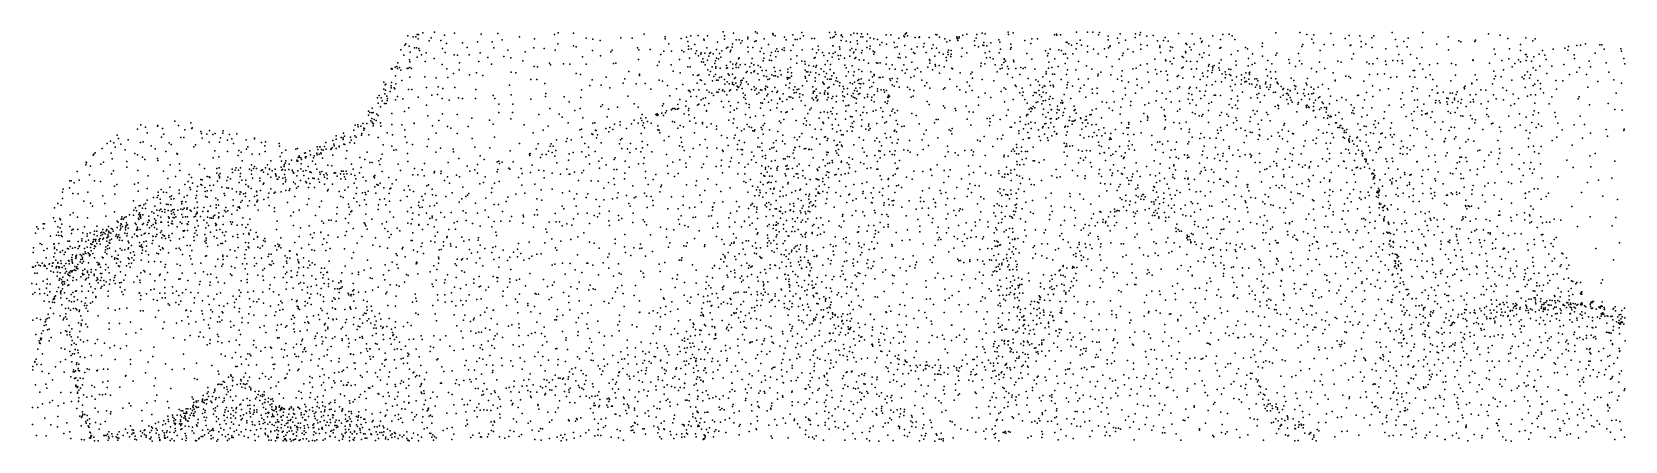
# Model space of a CAD drawing. Header units: metres. Extents: x -23.9 to 23.9, y -27.4 to 27.4.
# Drawn here: x -16.15 to 14.63, y 7.94 to 15.84 of the extents above; entities that cross this region are included whole.
import ezdxf

# ---------------------------------------------------------------- set-up
doc = ezdxf.new("R2010")
doc.units = ezdxf.units.M

msp = doc.modelspace()

# ---------------------------------------------------------------- linework, layer by layer
for p in [(-8.8914, 15.7657, 7.0304), (-8.7894, 15.7411, 8.1648), (-8.7384, 15.7432, 6.5153), (-8.7115, 15.7914, 8.6192), (-8.6904, 15.7031, 9.3868), (-8.6856, 15.7889, 8.8955), (-8.5977, 15.8195, 9.5907), (-8.4428, 15.722, 11.0759), (-8.375, 15.8312, 10.7661), (-8.1807, 15.7781, 5.549), (-7.9877, 15.816, 5.3825), (-7.4761, 15.7973, 12.5908), (-7.1537, 15.8061, 12.821), (-6.7339, 15.747, 13.1881), (-6.4407, 15.7037, 13.4217), (-6.0601, 15.7898, 13.4812), (-5.9861, 15.8215, 4.7509), (-5.6911, 15.8152, 13.6062), (-5.4441, 15.7164, 13.8244), (-5.3171, 15.7023, 4.6349), (-4.7725, 15.7229, 4.6073), (-4.557, 15.7193, 14.3009), (-4.3238, 15.7952, 4.8357), (-3.9185, 15.7031, 14.7965), (-3.9167, 15.7438, 5.0645), (-3.6124, 15.71, 6.1526), (-3.5098, 15.7369, 7.251), (-3.4259, 15.7613, 7.8111), (-3.2817, 15.7724, 15.6513), (-3.1738, 15.7011, 15.8582), (-3.1037, 15.7618, 8.3453), (-2.7996, 15.8393, -14.3864), (-2.7746, 15.6995, -13.3715), (-2.7731, 15.7636, 8.4922), (-2.5992, 15.8125, -15.0187), (-2.3244, 15.7359, -15.7386), (-2.3206, 15.7043, 19.6258), (-2.1754, 15.8375, -12.416), (-2.1403, 15.8122, 8.5639), (-2.008, 15.7061, 20.1028), (-1.8394, 15.8108, -16.3771), (-1.8292, 15.7848, -11.9851), (-1.7919, 15.7617, 20.2394), (-1.6108, 15.7405, 8.5064), (-1.4519, 15.7825, -20.7494), (-1.3117, 15.7129, -18.5959), (-1.2764, 15.8265, -19.1528), (-1.2431, 15.7621, -17.627), (-1.0882, 15.7122, -22.4456), (-1.0321, 15.7115, 8.4636), (-0.7414, 15.8292, -23.0085), (-0.7227, 15.725, 20.3834), (-0.6788, 15.7311, 16.1755), (-0.6524, 15.7497, 16.8645), (-0.6318, 15.8337, -11.2897), (-0.6227, 15.792, 8.5136), (-0.5212, 15.7698, 15.5666), (-0.5147, 15.7818, 20.2242), (-0.4933, 15.7428, 17.7916), (-0.3338, 15.7797, 14.9295), (-0.2751, 15.8146, 8.4994), (-0.2109, 15.8081, 14.1462), (-0.1357, 15.7426, 13.3762), (-0.1238, 15.8035, 13.0723), (-0.1023, 15.7434, -24.9305), (-0.0107, 15.7924, 19.2867), (0.0413, 15.7278, 8.3155), (0.1139, 15.7081, -25.39), (0.3488, 15.783, 8.3047), (0.4381, 15.7846, -25.2417), (0.5983, 15.7209, 3.6758), (0.6892, 15.765, 3.4102), (0.7079, 15.7437, -25.609), (0.716, 15.7939, 4.1943), (0.7251, 15.7989, 8.1097), (0.7457, 15.8242, 11.9159), (0.766, 15.7645, 3.1371), (0.9094, 15.7327, 7.8823), (0.9909, 15.7308, -11.1938), (0.9978, 15.7453, 11.8778), (1.1846, 15.7323, 7.5816), (1.3131, 15.792, 5.1011), (1.3326, 15.783, -11.4063), (1.3786, 15.74, 11.9289), (1.4834, 15.7025, -25.2686), (1.7137, 15.7463, 5.5578), (1.7235, 15.7255, 11.9968), (1.7252, 15.7081, 6.5861), (1.7572, 15.7207, -11.6631), (1.7583, 15.747, 5.8538), (1.8293, 15.7737, 2.5726), (1.9102, 15.7934, -16.0321), (2.0903, 15.7198, -12.0813), (2.1043, 15.7915, -12.4335), (2.206, 15.818, -12.9051), (2.2626, 15.8007, 11.9891), (2.7109, 15.831, 12.0037), (2.717, 15.791, -24.2744), (2.8076, 15.8201, -17.9896), (3.164, 15.707, -18.0947), (3.2717, 15.7084, 12.0743), (3.6011, 15.7856, -23.416), (3.6421, 15.7962, 2.6716), (3.6488, 15.7787, -18.4084), (3.7216, 15.7859, 12.0072), (4.0263, 15.8317, -5.1156), (4.2399, 15.8359, -2.4457), (4.3429, 15.8312, 11.958), (4.4511, 15.7831, -6.1104), (4.4695, 15.8263, 3.0947), (4.6418, 15.7581, 11.9977), (4.8215, 15.7158, -6.6254), (4.8685, 15.8012, -21.8859), (5.1603, 15.7334, -1.5628), (5.171, 15.799, 3.6211), (5.2509, 15.7853, 11.7448), (5.2628, 15.83, -19.3607), (5.3859, 15.7601, -6.9573), (5.5091, 15.7729, 11.5791), (5.7431, 15.7286, 11.3188), (5.9998, 15.8065, -1.4099), (6.2608, 15.8037, 10.3773), (6.4249, 15.7148, 5.0442), (6.6623, 15.7607, 9.7147), (6.8543, 15.7919, 9.3204), (6.9777, 15.7959, 5.7781), (7.033, 15.7652, 9.0367), (7.8822, 15.8206, 8.5641), (8.3397, 15.83, 8.6171), (8.4757, 15.7903, -3.0118), (8.5728, 15.699, 8.6462), (8.6132, 15.784, 5.8396), (8.9393, 15.8083, -7.8515), (9.2202, 15.7113, -3.782), (9.2928, 15.7711, -7.7715), (9.5033, 15.7643, 5.4316), (9.7319, 15.7252, -4.3538), (9.7701, 15.7655, -7.5234), (10.1283, 15.8269, -6.8885), (10.4333, 15.7196, 4.9556), (10.7174, 15.8286, 8.7407), (11.206, 15.7468, 4.8489), (11.9873, 15.8047, 5.0008), (12.2154, 15.7761, 7.6176), (12.358, 15.7119, 5.1683), (12.7064, 15.7249, 5.6179), (12.8866, 15.7078, 6.0904), (-9.026, 15.4925, 7.0602), (-8.9508, 15.5863, 7.5359), (-8.9322, 15.6114, 6.7764), (-8.8677, 15.5644, 8.4718), (-8.8429, 15.448, 9.4511), (-8.7615, 15.5323, 9.7433), (-8.7235, 15.5307, 10.1359), (-8.6805, 15.5202, 10.6359), (-8.6667, 15.4828, 11.0112), (-8.6238, 15.3964, 6.126), (-8.5364, 15.4366, 11.7436), (-8.4786, 15.6684, 5.9207), (-8.2536, 15.674, 11.7323), (-8.2187, 15.5165, 5.6068), (-8.1693, 15.4433, 12.2594), (-8.146, 15.6142, 11.9922), (-7.9946, 15.3941, 12.597), (-7.9318, 15.3919, 5.3276), (-7.8322, 15.6281, 12.4187), (-7.7427, 15.5354, 12.7105), (-7.7037, 15.399, 12.9793), (-7.5423, 15.6475, 5.0839), (-7.4957, 15.4352, 13.1304), (-7.2626, 15.6507, 4.9818), (-7.2288, 15.531, 13.192), (-7.0664, 15.6877, 13.0596), (-6.959, 15.4844, 13.4412), (-6.6225, 15.4573, 13.6316), (-6.4552, 15.5339, 4.6741), (-6.2558, 15.5169, 13.716), (-6.0423, 15.4886, 13.8383), (-5.9944, 15.6114, 4.6225), (-5.6896, 15.572, 13.8892), (-5.6367, 15.5488, 4.55), (-5.3251, 15.4826, 14.1456), (-5.1749, 15.6727, 13.9878), (-4.9709, 15.4525, 14.3104), (-4.9448, 15.4852, 4.4507), (-4.4561, 15.5346, 4.3907), (-4.4299, 15.491, 14.5713), (-4.2066, 15.5009, 4.2955), (-4.0003, 15.4027, 4.1575), (-3.9446, 15.4685, 14.9556), (-3.8456, 15.6066, 4.5997), (-3.7997, 15.4698, 4.3433), (-3.5938, 15.4833, 4.4766), (-3.5608, 15.4532, 15.5098), (-3.4821, 15.6569, 6.8894), (-3.4712, 15.5648, 4.8082), (-3.4671, 15.5063, 5.8847), (-3.4191, 15.5134, 5.5661), (-3.3429, 15.5971, 7.5834), (-3.3336, 15.4196, 6.3949), (-3.3147, 15.4764, 6.9883), (-3.2313, 15.4116, 7.2271), (-3.2206, 15.4342, 5.3152), (-3.1643, 15.6825, 8.0936), (-3.1546, 15.4319, 4.6027), (-3.1111, 15.5323, 7.845), (-3.0602, 15.4242, 4.8824), (-3.0424, 15.4434, 16.3282), (-2.9893, 15.417, -14.7497), (-2.9267, 15.4972, 16.5965), (-2.9066, 15.6386, -14.0336), (-2.8707, 15.4213, 7.9058), (-2.8228, 15.475, -13.1067), (-2.7362, 15.5282, 17.3135), (-2.7053, 15.5465, 18.1161), (-2.6641, 15.4544, 18.3947), (-2.6525, 15.4898, 8.2098), (-2.6235, 15.5463, -15.4534), (-2.6191, 15.6099, 18.674), (-2.5458, 15.689, 19.1145), (-2.4906, 15.6865, 8.4209), (-2.4547, 15.6242, 19.3719), (-2.4331, 15.6678, -12.5691), (-2.3197, 15.5447, 8.2782), (-2.3148, 15.4517, 19.7198), (-2.2224, 15.5359, -12.2329), (-2.1841, 15.6542, -16.1487), (-2.1603, 15.6656, 19.9124), (-2.0843, 15.4591, 20.0679), (-2.0584, 15.5232, -16.5334), (-2.0145, 15.4206, 8.1586), (-1.9193, 15.5933, 8.3424), (-1.8664, 15.4443, -20.0929), (-1.7865, 15.4644, 20.3674), (-1.7606, 15.5112, -19.7041), (-1.7328, 15.4588, -19.1365), (-1.6609, 15.5013, -20.8521), (-1.6217, 15.4804, -21.2464), (-1.6194, 15.5302, -17.4416), (-1.5836, 15.6839, -19.9524), (-1.4903, 15.4774, -11.435), (-1.4478, 15.585, -18.2047), (-1.4082, 15.6896, 20.4098), (-1.3675, 15.6915, 8.4633), (-1.2728, 15.4912, 8.2204), (-1.073, 15.5031, -11.2216), (-0.9924, 15.4341, -26.2482), (-0.9637, 15.5653, 20.6077), (-0.9563, 15.4912, -23.1652), (-0.8812, 15.4427, -25.6796), (-0.748, 15.4308, 16.8882), (-0.6816, 15.5714, 17.2982), (-0.6758, 15.5688, 8.2368), (-0.674, 15.4195, -24.0633), (-0.6349, 15.4455, -26.2888), (-0.5491, 15.5528, -24.9329), (-0.5475, 15.5057, -24.4261), (-0.519, 15.6702, -23.8307), (-0.4197, 15.6626, 8.3185), (-0.3439, 15.4839, 14.8133), (-0.3375, 15.6404, -25.4287), (-0.311, 15.5214, 8.0912), (-0.2779, 15.4385, 14.5762), (-0.2757, 15.4511, 18.1931), (-0.2361, 15.5005, -26.1727), (-0.2068, 15.6696, 14.4033), (-0.205, 15.6115, -25.7612), (-0.1228, 15.4357, 18.4021), (-0.1151, 15.4792, 20.3269), (-0.0254, 15.5357, 13.1441), (-0.021, 15.6631, 18.763), (0.0367, 15.5111, 20.0969), (0.0423, 15.5659, 19.7604), (0.1016, 15.4667, 19.3761), (0.1157, 15.4122, 19.1261), (0.1235, 15.4484, -26.3272), (0.1802, 15.6921, 12.8286), (0.2277, 15.5908, 8.0525), (0.2654, 15.6324, -25.8662), (0.3577, 15.6055, -10.9367), (0.5071, 15.6368, 12.4814), (0.5171, 15.538, 7.8593), (0.5663, 15.5524, 3.8676), (0.6105, 15.4184, -26.2579), (0.7101, 15.5742, 12.3045), (0.8423, 15.5092, -25.9119), (0.8786, 15.442, 3.1571), (0.9045, 15.424, 4.4333), (0.9483, 15.5489, 7.6119), (1.0737, 15.5494, 4.7077), (1.0862, 15.6161, 2.9322), (1.1263, 15.4422, 7.2342), (1.2337, 15.5175, 4.9473), (1.2568, 15.5915, -25.5392), (1.3248, 15.5227, 7.0963), (1.3739, 15.4433, -11.0288), (1.4516, 15.4111, 6.7707), (1.5244, 15.6474, 6.9581), (1.5399, 15.4465, 5.3654), (1.5501, 15.4034, -25.6619), (1.5538, 15.486, 12.1402), (1.5793, 15.6721, 2.6586), (1.6069, 15.4123, 6.4748), (1.6091, 15.4804, 5.9065), (1.7382, 15.6765, 6.0907), (1.822, 15.5264, -11.3639), (1.9123, 15.4379, 2.7112), (2.058, 15.6662, 12.0612), (2.0623, 15.5797, -11.6714), (2.1369, 15.5498, 2.6151), (2.2205, 15.5812, -24.7873), (2.238, 15.6342, -14.5996), (2.2402, 15.5764, -15.1003), (2.2647, 15.4369, -16.0961), (2.298, 15.5677, -16.7022), (2.3489, 15.4579, 12.2196), (2.3761, 15.6279, -13.6874), (2.5292, 15.6837, 2.5001), (2.5338, 15.4348, -12.1734), (2.5471, 15.6408, 12.1153), (2.5567, 15.5066, -13.0045), (2.7558, 15.5093, -24.4718), (2.7592, 15.603, -17.6911), (2.7648, 15.5406, 2.5147), (3.0269, 15.6707, 12.1079), (3.0694, 15.4213, 12.2714), (3.1459, 15.6141, 2.4896), (3.4292, 15.4721, 2.5875), (3.4793, 15.4256, -18.0434), (3.5176, 15.5047, 12.2004), (3.6852, 15.4943, -3.8176), (3.7396, 15.4831, -3.3565), (3.7763, 15.4123, 12.2532), (3.8161, 15.4145, -2.8256), (3.8265, 15.6401, 2.7263), (3.8499, 15.6363, -4.905), (3.8779, 15.6089, 12.1195), (3.9288, 15.5815, -5.3424), (3.9569, 15.418, -18.2982), (4.0247, 15.5133, -5.7778), (4.0326, 15.6131, -2.5918), (4.0966, 15.6781, 2.8175), (4.1243, 15.5812, 12.1306), (4.2417, 15.5636, -18.5531), (4.243, 15.4557, -6.343), (4.3571, 15.5035, -22.6799), (4.3573, 15.5075, -1.9444), (4.444, 15.4174, 12.2299), (4.5708, 15.5138, -18.6796), (4.6371, 15.6843, -1.8311), (4.6478, 15.5303, 12.1488), (4.6711, 15.5572, 3.1863), (4.6774, 15.5682, -22.2804), (4.8436, 15.6283, -18.8877), (4.9325, 15.4306, 3.362), (4.9716, 15.6828, 3.4436), (5.0197, 15.506, -6.9992), (5.1218, 15.4568, -21.7863), (5.2699, 15.5939, 11.9306), (5.2721, 15.5031, 3.6386), (5.3912, 15.5778, -1.3407), (5.5954, 15.6672, -7.2133), (5.6367, 15.5702, -20.8691), (5.6378, 15.5367, 4.0282), (5.6514, 15.4439, 11.7308), (5.7115, 15.6759, -20.5434), (5.8017, 15.6631, -19.8643), (5.8371, 15.4767, 4.2383), (5.8454, 15.5526, -1.1939), (5.881, 15.5371, 11.5585), (6.1352, 15.4622, -19.551), (6.1407, 15.437, -20.1041), (6.143, 15.6167, 10.9308), (6.1608, 15.5957, -7.4422), (6.2162, 15.5419, 11.2402), (6.2443, 15.4919, 4.7295), (6.3029, 15.5994, 10.607), (6.4052, 15.406, 11.0714), (6.4416, 15.6421, -1.3498), (6.4553, 15.6624, 10.2367), (6.4857, 15.4354, 4.9711), (6.5866, 15.571, 5.1577), (6.5941, 15.3935, 10.3884), (6.7949, 15.527, 9.8247), (6.8094, 15.6928, 5.505), (6.8121, 15.5337, -7.6947), (6.8158, 15.5393, -1.3677), (7.0176, 15.4025, 9.6085), (7.0863, 15.6928, -1.6627), (7.1426, 15.4731, 5.7762), (7.2926, 15.5392, 8.9925), (7.3285, 15.5137, 5.9327), (7.4275, 15.4144, -7.9421), (7.615, 15.5569, 8.7678), (7.621, 15.6223, -1.9605), (7.8996, 15.4288, -8.0197), (8.3184, 15.4219, 8.6019), (8.3803, 15.5605, -2.6707), (8.3996, 15.5985, 5.9325), (8.6041, 15.6261, -7.9735), (8.7373, 15.4835, 8.663), (8.8146, 15.5949, 5.7553), (8.9941, 15.5908, -3.41), (9.318, 15.5759, 8.8378), (9.3259, 15.5828, 5.5151), (9.3809, 15.4171, -3.6316), (9.526, 15.6531, -4.017), (9.5264, 15.5496, -7.8879), (9.6193, 15.5994, 8.8887), (9.7412, 15.5357, 5.2348), (10.0065, 15.5128, 5.0934), (10.191, 15.6943, 8.8242), (10.2239, 15.5552, -7.1619), (10.2553, 15.4034, -4.8089), (10.3491, 15.6549, -6.5224), (10.4136, 15.5516, -5.9069), (10.4785, 15.4063, -6.7035), (10.6993, 15.5399, 4.8782), (10.9883, 15.605, 8.5962), (11.2154, 15.4952, 4.7934), (11.4123, 15.6674, 8.3543), (11.4558, 15.6446, 4.7928), (11.725, 15.6556, 4.8261), (11.7334, 15.6806, 8.0493), (12.1001, 15.5087, 4.9337), (12.1179, 15.4072, 7.5842), (12.394, 15.514, 7.3461), (12.6033, 15.5988, 5.3418), (12.6064, 15.4815, 7.051), (12.7041, 15.4017, -0.3849), (12.7171, 15.4012, 0.3004), (12.8419, 15.6647, 6.4735), (12.9653, 15.4091, -0.8331), (13.0292, 15.481, -0.0246), (13.0781, 15.3923, 0.8524), (13.2341, 15.5086, -0.3367), (13.4598, 15.5267, 0.5349), (13.5176, 15.4898, -1.0324), (13.5319, 15.558, 0.1482), (13.6439, 15.3961, 1.0794), (13.6927, 15.5798, -0.2532), (13.7643, 15.5856, -0.5916), (13.8586, 15.608, 0.2428), (14.0455, 15.4315, -1.2813), (14.1387, 15.5919, 0.5097), (14.1782, 15.5886, -0.0577), (14.2199, 15.5086, 0.8559), (14.5435, 15.5119, 0.2683), (14.5583, 15.4679, -0.9059), (-9.2145, 15.1276, 7.7485), (-9.2008, 15.1341, 7.3071), (-9.191, 15.123, 8.0038), (-9.133, 15.1598, 6.9778), (-9.1015, 15.1722, 8.5763), (-9.0875, 15.1357, 8.9463), (-9.0855, 15.2446, 8.2914), (-9.0511, 15.1531, 9.2047), (-9.0287, 15.0985, 9.7736), (-8.9659, 15.3903, 6.5936), (-8.903, 15.1354, 10.8714), (-8.8814, 15.1401, 11.1364), (-8.8574, 15.3024, 10.2203), (-8.852, 15.26, 10.5416), (-8.852, 15.1537, 11.4258), (-8.8228, 15.1311, 6.3479), (-8.7081, 15.3509, 11.5453), (-8.5539, 15.2686, 11.9808), (-8.3849, 15.3266, 5.7567), (-8.2288, 15.211, 5.6005), (-8.1367, 15.127, 12.8628), (-7.8995, 15.1075, 5.2821), (-7.8937, 15.2443, 13.0056), (-7.5157, 15.2698, 13.366), (-7.3419, 15.3472, 5.0051), (-7.2758, 15.2165, 13.6375), (-7.0335, 15.3639, 4.8928), (-6.9027, 15.34, 13.6504), (-6.6659, 15.2811, 4.7538), (-6.4506, 15.1718, 13.9963), (-6.3841, 15.1644, 4.6378), (-6.152, 15.2352, 4.5457), (-6.1317, 15.2019, 14.0887), (-5.8807, 15.2213, 14.165), (-5.7583, 15.2173, 4.3866), (-5.5128, 15.3564, 4.4028), (-5.4466, 15.2196, 14.3255), (-5.1695, 15.3803, 4.3932), (-4.9195, 15.2312, 4.2583), (-4.8722, 15.2333, 14.5349), (-4.4332, 15.3066, 4.192), (-4.0648, 15.1877, 3.9981), (-4.0326, 15.2638, 15.0542), (-3.8029, 15.2013, 15.3999), (-3.6413, 15.3091, 4.0858), (-3.4782, 15.1647, 3.8467), (-3.4485, 15.3298, 15.7656), (-3.4387, 15.1679, 15.9665), (-3.2758, 15.3783, 5.717), (-3.2178, 15.264, 6.0324), (-3.1898, 15.3176, 4.3283), (-3.1757, 15.2554, 6.5341), (-3.1472, 15.2024, 16.3493), (-3.0986, 15.2935, -13.802), (-3.0914, 15.1055, 3.8048), (-3.0745, 15.369, -14.3374), (-3.0077, 15.1682, -15.2314), (-2.9604, 15.2277, 16.7834), (-2.9478, 15.2835, 5.1488), (-2.9427, 15.1636, -13.0196), (-2.9422, 15.1396, 7.2479), (-2.9291, 15.3329, 7.6852), (-2.8895, 15.3173, 4.4706), (-2.8584, 15.1405, 3.882), (-2.8402, 15.3525, 16.99), (-2.7352, 15.1379, 17.5273), (-2.7307, 15.192, 4.1472), (-2.7153, 15.1449, 18.0479), (-2.6541, 15.2611, 4.4039), (-2.6145, 15.2156, 7.7435), (-2.6101, 15.1349, 18.6896), (-2.5552, 15.2042, -12.3792), (-2.5476, 15.1507, 3.9766), (-2.5439, 15.2389, 19.09), (-2.4996, 15.1502, 19.3456), (-2.4992, 15.3195, -16.0665), (-2.4902, 15.3368, 8.0552), (-2.4679, 15.2061, 4.725), (-2.3731, 15.2131, 4.3851), (-2.2825, 15.1637, 19.8093), (-2.2512, 15.2346, -16.711), (-2.2412, 15.3292, 8.0555), (-2.2071, 15.2029, 4.5765), (-2.1927, 15.0873, -17.9087), (-2.1234, 15.1897, -20.1214), (-2.0745, 15.1585, 7.8826), (-2.045, 15.0934, 20.1724), (-2.0239, 15.2783, -19.5321), (-2.0123, 15.3301, -17.0565), (-1.9653, 15.0934, 4.1982), (-1.9022, 15.2917, -17.5844), (-1.884, 15.3821, -11.7393), (-1.8625, 15.2882, -20.681), (-1.8154, 15.1539, 4.4624), (-1.7795, 15.3593, -18.5568), (-1.6998, 15.0917, -25.9725), (-1.5482, 15.1228, -22.1904), (-1.4988, 15.1539, -11.3447), (-1.4897, 15.3157, 8.0297), (-1.3783, 15.3747, 20.5627), (-1.3772, 15.2382, -26.0007), (-1.2785, 15.2741, -26.4027), (-1.2196, 15.2654, -22.8959), (-1.2157, 15.2174, -25.0397), (-1.2141, 15.1004, -23.2224), (-1.1462, 15.1903, 7.7887), (-1.0551, 15.1773, -24.509), (-1.0412, 15.3341, -25.3874), (-1.0213, 15.3443, 7.985), (-1.0055, 15.1606, -26.7826), (-0.9952, 15.1887, -23.6704), (-0.9062, 15.128, -10.9358), (-0.8527, 15.3849, -24.9551), (-0.8251, 15.2093, 16.5516), (-0.8246, 15.2131, 7.7537), (-0.7852, 15.2811, 16.2782), (-0.7339, 15.1152, 16.0137), (-0.7273, 15.2111, 20.7153), (-0.694, 15.3541, 17.4314), (-0.5786, 15.3864, 7.9524), (-0.561, 15.3132, 15.4885), (-0.5294, 15.3843, 20.4875), (-0.4561, 15.3303, 17.9973), (-0.4473, 15.1959, 7.6493), (-0.4204, 15.148, 14.9033), (-0.3524, 15.3706, -10.8875), (-0.3053, 15.1861, 14.5383), (-0.2551, 15.3272, -26.5815), (-0.2354, 15.3435, 20.513), (-0.1742, 15.1121, -26.9139), (-0.1687, 15.303, 14.1538), (-0.0776, 15.2926, 13.6674), (0.0064, 15.236, 7.5863), (0.1647, 15.2437, 19.8615), (0.1888, 15.2387, 19.4373), (0.2327, 15.2447, 13.0456), (0.3505, 15.2175, 3.988), (0.3544, 15.3481, 7.6268), (0.4161, 15.1274, 7.2602), (0.464, 15.2068, 12.8319), (0.527, 15.1211, 4.4629), (0.5858, 15.3467, -10.7532), (0.6185, 15.3386, 7.5106), (0.6624, 15.0942, 12.6469), (0.6942, 15.206, 3.7238), (0.7304, 15.3542, 4.1923), (0.7471, 15.1157, 7.0211), (0.8444, 15.2521, 12.4009), (0.909, 15.1154, -26.5084), (0.9567, 15.1415, 6.8566), (1.1547, 15.1598, 12.2903), (1.1892, 15.3069, 6.9562), (1.1922, 15.2862, 3.0189), (1.1933, 15.2391, 5.09), (1.2464, 15.1073, 6.3818), (1.29, 15.3694, 12.1961), (1.2983, 15.2124, 6.6106), (1.3016, 15.1808, -10.6585), (1.3745, 15.1882, 5.8928), (1.4727, 15.1656, -26.0395), (1.5105, 15.3432, 5.6817), (1.5167, 15.2893, 6.1119), (1.5978, 15.3635, 2.8057), (1.6189, 15.1376, 2.93), (1.6294, 15.1281, 12.3796), (1.8053, 15.3643, 12.2389), (2.1805, 15.1786, 12.389), (2.1888, 15.2358, 2.7586), (2.2601, 15.2203, -11.1859), (2.2918, 15.3361, -25.013), (2.3631, 15.344, -11.5636), (2.4165, 15.3184, -15.5013), (2.4597, 15.2065, -16.2504), (2.5516, 15.1238, -15.7807), (2.5843, 15.2022, -14.7084), (2.5945, 15.1381, 2.7312), (2.6255, 15.2513, -11.7455), (2.6314, 15.32, -14.0664), (2.6373, 15.3083, -24.7384), (2.654, 15.2766, -17.1176), (2.6945, 15.1744, -14.3611), (2.7143, 15.126, 12.4643), (2.8108, 15.2964, -12.6878), (2.817, 15.2645, -13.19), (2.8557, 15.1314, -13.8731), (2.9531, 15.1491, -12.19), (2.9956, 15.1331, -24.5037), (3.0385, 15.1528, -17.5743), (3.1622, 15.3157, 2.5395), (3.2228, 15.123, 2.6849), (3.4678, 15.3784, -23.7634), (3.4881, 15.1395, -4.1839), (3.4912, 15.2558, 12.3661), (3.5499, 15.1549, -3.3496), (3.61, 15.3188, -4.722), (3.673, 15.1735, -5.3392), (3.8084, 15.2315, -23.4412), (3.8558, 15.1096, 12.4519), (3.8562, 15.3348, 2.7455), (4.0143, 15.1041, -18.1594), (4.0682, 15.2704, 2.8487), (4.2234, 15.1834, 12.3919), (4.3216, 15.121, 3.0017), (4.6081, 15.359, -1.5428), (4.7147, 15.1704, 12.3859), (4.8546, 15.3151, -18.6679), (4.9102, 15.0902, -1.1455), (4.914, 15.3824, -22.0966), (5.1166, 15.1255, -21.9856), (5.1799, 15.1405, 12.3919), (5.2629, 15.1953, 3.5686), (5.3964, 15.22, 12.2489), (5.5389, 15.3159, 11.9875), (5.5522, 15.1151, -0.9305), (5.7501, 15.2984, -18.9307), (5.7523, 15.2823, -21.0589), (5.7599, 15.0832, 12.2838), (5.8367, 15.2687, 11.9843), (5.8737, 15.226, 4.1694), (5.9074, 15.3301, -7.5797), (6.0617, 15.1365, 12.1657), (6.0716, 15.3638, 4.4666), (6.0873, 15.1592, -20.831), (6.0963, 15.3458, 11.7429), (6.1535, 15.2768, -19.1093), (6.2311, 15.2666, -0.9776), (6.2486, 15.1219, -18.8241), (6.3489, 15.1284, 11.8896), (6.3619, 15.2696, 4.7423), (6.4577, 15.3483, 11.3614), (6.5684, 15.0854, -0.9158), (6.5802, 15.1755, -19.117), (6.5913, 15.2092, -7.8792), (6.6541, 15.103, -20.1445), (6.658, 15.1688, 11.5012), (6.6611, 15.1471, 4.991), (6.6865, 15.1927, -19.5136), (6.7777, 15.1466, 10.5919), (6.7854, 15.234, 10.2811), (6.7931, 15.0982, 11.21), (6.821, 15.3023, 5.271), (6.974, 15.1193, -19.8166), (7.0087, 15.1123, 10.0604), (7.107, 15.2763, -1.2901), (7.1108, 15.1971, 9.7512), (7.3472, 15.1818, 9.3531), (7.348, 15.326, 9.1351), (7.4206, 15.209, 5.7754), (7.4743, 15.2338, -1.4937), (7.6185, 15.3697, 5.9817), (7.6898, 15.1139, 9.0867), (7.7264, 15.2878, 8.9186), (7.8037, 15.2234, -1.7596), (7.8772, 15.3893, 6.109), (8.1272, 15.3065, 6.0585), (8.1452, 15.2338, -8.1717), (8.2558, 15.1686, 8.7767), (8.3369, 15.2799, 5.9162), (8.381, 15.2233, -2.3332), (8.5671, 15.1342, 8.7378), (8.7256, 15.2531, -2.757), (8.8255, 15.135, 5.7277), (9.0772, 15.2774, -3.1833), (9.1419, 15.2524, 5.587), (9.3446, 15.3215, -8.1413), (9.6364, 15.257, 5.2619), (9.6853, 15.2222, -8.0929), (9.7549, 15.2232, -3.7915), (9.8376, 15.3243, 5.1381), (10.0003, 15.2752, -7.8148), (10.0088, 15.2076, 8.7069), (10.1368, 15.2863, -4.3848), (10.2281, 15.2815, 4.9767), (10.317, 15.2864, -7.3893), (10.3291, 15.23, 8.63), (10.5321, 15.0955, 8.524), (10.5553, 15.0966, -7.1543), (10.604, 15.3314, -6.0883), (10.6635, 15.2252, -5.6716), (10.7196, 15.1193, -6.4668), (10.8447, 15.2047, 4.7849), (11.0005, 15.2298, 8.3797), (11.2742, 15.2318, 8.231), (11.3588, 15.2028, 4.7136), (11.6819, 15.3033, 7.9679), (11.6946, 15.2902, 4.7342), (12.0077, 15.2375, 4.8098), (12.2446, 15.2905, 4.9186), (12.279, 15.1069, -1.3423), (12.381, 15.3209, -0.0236), (12.4429, 15.1682, 7.1885), (12.4991, 15.2285, 0.5277), (12.5653, 15.2973, -0.7795), (12.6088, 15.2637, 5.15), (12.7127, 15.2891, 6.812), (12.7353, 15.3555, 5.4509), (12.8201, 15.2715, 6.5062), (12.8509, 15.1435, 5.5472), (12.8627, 15.3586, 5.7), (12.9017, 15.1018, 6.2562), (12.9773, 15.1793, 5.9023), (13.1014, 15.3079, 1.1804), (13.2105, 15.1784, -1.7891), (13.44, 15.2099, 1.4723), (13.6485, 15.3245, -1.543), (13.747, 15.1527, -2.0162), (13.932, 15.2756, -1.7542), (13.9561, 15.1621, 1.6602), (14.262, 15.2452, -1.9316), (14.601, 15.3289, 1.2301), (14.6221, 15.2223, -1.9673), (-9.354, 14.8696, 7.954), (-9.328, 14.8161, 8.5291), (-9.3184, 14.8304, 7.3442), (-9.2112, 14.7988, 9.816), (-9.2077, 14.8614, 9.4581), (-9.1273, 14.9942, 6.6041), (-9.1234, 14.8377, 10.6466), (-9.007, 14.9002, 11.7029), (-8.8533, 14.9669, 11.9452), (-8.5606, 14.9745, 12.4361), (-8.34, 14.9533, 5.6976), (-8.3074, 14.7765, 13.1854), (-8.12, 14.9566, 5.4838), (-8.0058, 15.0341, 13.2142), (-7.6973, 15.0128, 13.582), (-7.5637, 15.0486, 5.0988), (-7.4443, 14.9982, 13.7536), (-6.9293, 14.8144, 14.1115), (-6.8934, 15.0603, 13.9247), (-6.8061, 15.0496, 4.8039), (-6.5144, 14.9231, 4.6854), (-6.3967, 14.9222, 14.2191), (-6.2457, 14.8439, 4.5755), (-5.6362, 15.0364, 14.405), (-5.5553, 15.0178, 4.3007), (-5.3762, 14.8058, 4.2242), (-5.3285, 14.9147, 14.6168), (-5.1539, 14.8092, 4.1235), (-5.0604, 14.9634, 14.6874), (-4.7327, 14.8493, 3.9469), (-4.6951, 14.9314, 14.9595), (-4.6231, 15.0761, 4.0518), (-4.4803, 14.8376, 15.2153), (-4.4152, 15.025, 15.0474), (-4.4128, 14.9996, 3.941), (-4.3044, 14.8405, 15.3852), (-4.0323, 14.9102, 3.7779), (-3.9681, 14.8889, 15.647), (-3.8753, 14.8078, 15.8582), (-3.7659, 15.0794, 3.841), (-3.6307, 15.0519, 15.8218), (-3.58, 14.826, 16.1556), (-3.3768, 15.0132, 16.2345), (-3.2997, 14.8528, 16.5312), (-3.2963, 14.995, -14.4037), (-3.2702, 15.0139, -13.9014), (-3.2417, 14.9168, 3.5861), (-3.2139, 14.9028, -15.1818), (-3.1496, 14.8321, -13.1665), (-3.0718, 15.0135, 16.7482), (-3.0416, 15.0757, 6.3478), (-3.0047, 14.8955, 17.0605), (-2.9791, 14.9781, -15.6837), (-2.9481, 15.0186, 6.7334), (-2.925, 14.9055, 3.5335), (-2.8971, 14.9081, 17.3133), (-2.8696, 14.962, 6.9711), (-2.8326, 14.9704, 6.142), (-2.7705, 14.9211, 17.6357), (-2.7675, 14.8317, -12.4788), (-2.7228, 14.8743, 17.9795), (-2.7029, 15.027, -16.2716), (-2.6845, 14.8345, 6.3284), (-2.6826, 15.0075, 18.2495), (-2.619, 15.0228, 7.3725), (-2.618, 14.8278, -17.3296), (-2.6175, 14.8602, 18.6235), (-2.5945, 14.8169, -18.0088), (-2.58, 14.9383, 18.8521), (-2.5615, 14.9582, -16.9563), (-2.5551, 14.8491, -18.6186), (-2.529, 14.7904, -20.0721), (-2.4983, 14.7768, 19.2768), (-2.4663, 14.8161, 3.4559), (-2.4558, 14.8953, 5.6764), (-2.4527, 14.8558, 19.5967), (-2.4322, 14.9066, -19.2436), (-2.4031, 14.9439, 5.3986), (-2.3558, 15.0541, 7.6676), (-2.3491, 14.8738, 7.3182), (-2.3364, 15.0739, 5.0049), (-2.316, 14.8285, -11.9961), (-2.2591, 15.0484, -17.5106), (-2.2066, 15.0694, -18.9232), (-2.1988, 14.7799, 5.721), (-2.1263, 15.0287, -20.5918), (-2.1044, 14.9154, 7.5426), (-2.0133, 14.9937, 3.7649), (-1.971, 14.7924, 3.4778), (-1.9634, 14.9812, -21.2266), (-1.9329, 14.9237, 5.1701), (-1.9012, 14.9347, 20.4709), (-1.8551, 15.0125, 7.681), (-1.8192, 14.9903, 4.9206), (-1.7964, 15.077, -21.541), (-1.7887, 14.9909, -26.3385), (-1.7392, 14.9731, 3.7661), (-1.6803, 15.0138, -25.3524), (-1.5866, 14.8136, -22.4802), (-1.5616, 14.9569, 4.8562), (-1.5571, 14.9294, 20.7086), (-1.5499, 15.0605, 4.5677), (-1.5357, 14.954, -24.9391), (-1.5113, 14.8483, 5.1209), (-1.5105, 14.9526, 7.5218), (-1.4769, 15.0503, 4.2939), (-1.4768, 14.9848, 3.8129), (-1.416, 14.7819, 3.5254), (-1.2658, 14.8006, -23.3887), (-1.2167, 14.9802, 3.9863), (-1.2065, 14.9462, 7.4484), (-1.1901, 15.0697, -11.1066), (-1.1795, 14.8892, 4.8098), (-1.1605, 15.0655, -23.9919), (-1.1342, 15.0055, 4.3147), (-1.1113, 15.0641, 20.79), (-1.0647, 14.7771, 5.0455), (-1.0215, 14.8865, 3.722), (-1.0186, 14.9527, 4.5406), (-1.0058, 15.0525, 7.5597), (-0.9404, 15.0161, 20.966), (-0.8759, 14.869, 7.2669), (-0.8588, 14.8449, 16.3313), (-0.8526, 15.0782, 16.9525), (-0.8447, 14.8279, 4.7749), (-0.8273, 14.9697, 17.1975), (-0.8007, 15.0386, -27.0623), (-0.7855, 14.9249, 4.4757), (-0.7388, 14.9279, 4.1788), (-0.7138, 14.9302, 17.593), (-0.6965, 14.9944, 20.8359), (-0.662, 15.0522, 7.4867), (-0.6591, 15.0461, 15.7112), (-0.6587, 14.822, 7.1532), (-0.6214, 14.8981, 3.8659), (-0.6094, 14.9522, 17.8592), (-0.5853, 14.8821, 15.367), (-0.5481, 14.7972, 3.6462), (-0.5467, 14.8564, 4.518), (-0.4789, 14.7883, 14.939), (-0.4241, 14.9828, 20.8506), (-0.3793, 15.0675, 7.4493), (-0.3423, 14.8576, 3.7696), (-0.2993, 14.8378, 4.5043), (-0.2826, 14.9957, 14.3688), (-0.2668, 15.0717, -10.7127), (-0.2637, 14.8679, 4.1999), (-0.1995, 14.9045, 14.053), (-0.1757, 14.9196, 20.8326), (-0.171, 14.8432, -27.1769), (-0.1375, 14.8381, 3.9135), (-0.1298, 14.9309, 7.1646), (-0.122, 15.0781, 7.3904), (-0.0859, 14.8449, 13.6543), (0.0236, 14.9074, 4.5009), (0.0561, 15.0697, 4.1643), (0.0724, 14.7841, 13.3373), (0.0875, 14.9703, 20.6025), (0.1047, 14.8618, 3.7325), (0.1197, 15.0177, 18.8769), (0.1212, 14.9982, -10.604), (0.2181, 14.9619, 7.0758), (0.2342, 14.9588, 19.2129), (0.2833, 14.9647, 19.7072), (0.4219, 14.9314, 12.9612), (0.4332, 14.9023, 6.7249), (0.4656, 14.8187, 6.4712), (0.4679, 14.9377, 4.8236), (0.5056, 14.7908, 3.5654), (0.56, 14.8726, 5.0511), (0.568, 14.9407, -26.8748), (0.7172, 15.0432, 4.8534), (0.8245, 14.962, 12.4914), (0.8896, 14.9837, 5.2242), (1.0225, 15.0675, 6.562), (1.038, 14.9083, 5.8459), (1.1002, 14.7984, 12.4178), (1.1341, 14.8534, -26.667), (1.3822, 15.0416, 3.0844), (1.5777, 14.9252, -26.3302), (1.7183, 14.7876, 3.0951), (1.7791, 15.0502, -25.9736), (1.9187, 14.8694, -10.4933), (1.9577, 14.7996, 3.0141), (1.9841, 15.0328, -10.7864), (2.0101, 15.0648, 2.8751), (2.0201, 14.944, 12.5298), (2.206, 14.9225, -25.6351), (2.4303, 14.8961, 12.5926), (2.4943, 15.0685, -25.1135), (2.6936, 15.0262, -15.1018), (2.7919, 14.9617, -11.3139), (2.8399, 14.8138, -15.4191), (2.8645, 14.7841, 12.699), (2.9319, 15.0155, -17.2866), (3.095, 14.943, -13.5837), (3.1394, 14.8128, -14.0007), (3.2399, 14.9131, -12.7607), (3.2849, 14.8834, -12.3882), (3.3108, 14.8134, -24.3354), (3.3759, 14.9702, 2.8171), (3.4042, 14.8007, -17.6758), (3.4135, 14.7892, 12.678), (3.4393, 15.0669, -4.5167), (3.4434, 15.0275, -3.7678), (3.5139, 14.8804, -5.4323), (3.5273, 14.8043, 2.9594), (3.5612, 15.0235, -2.9305), (3.5804, 14.8084, -23.986), (3.5868, 14.7765, -5.963), (3.6, 15.0253, 12.5156), (3.7291, 14.9188, -2.2383), (3.8329, 15.0194, -6.238), (3.8503, 14.8182, -6.6286), (3.8592, 14.8626, 12.6159), (3.9507, 14.7912, -23.5517), (4.0651, 14.9257, 2.9884), (4.1737, 14.8136, -23.2771), (4.2508, 14.9339, -7.143), (4.4399, 14.9901, 12.5139), (4.4458, 15.0221, -22.8278), (4.5008, 15.0597, -1.3885), (4.6901, 15.0125, 3.2354), (4.8227, 14.927, -22.4474), (4.8992, 14.9853, 3.3677), (4.9018, 14.8922, -7.6282), (5.03, 14.8708, -18.3874), (5.1915, 14.9283, 3.559), (5.2006, 14.8141, -7.8714), (5.4043, 15.063, -21.6823), (5.4276, 14.87, 3.7177), (5.5818, 15.0286, -7.7791), (5.6563, 15.0728, 3.8469), (5.7845, 14.9069, 12.5574), (5.7887, 15.009, -21.3184), (5.9753, 14.9788, -18.5658), (5.9966, 15.0008, 4.1954), (6.0155, 14.7791, 4.0868), (6.0808, 14.9458, -7.9653), (6.222, 14.7759, 12.6712), (6.2929, 14.9723, 12.2354), (6.4159, 14.9187, -8.0012), (6.4614, 15.043, 4.717), (6.4754, 14.9871, -20.5003), (6.5395, 14.8133, 12.5972), (6.556, 14.9752, 11.9632), (6.6455, 15.0581, 11.7191), (6.6519, 14.8199, 4.791), (6.7116, 14.8798, 12.3899), (6.8274, 14.8777, -18.3385), (6.839, 15.0323, -18.6996), (6.8985, 15.0659, 11.635), (6.9008, 14.9499, 12.1735), (6.9142, 15.0154, 5.2033), (6.9812, 15.015, 10.5227), (7.0034, 14.7888, -20.383), (7.009, 14.9996, 10.9935), (7.0354, 14.91, 12.375), (7.096, 14.8229, -18.1399), (7.1221, 14.9731, 12.05), (7.211, 14.8298, 5.4175), (7.2141, 15.013, -8.0986), (7.2144, 14.9135, 11.2914), (7.2763, 14.9504, 11.5818), (7.2798, 14.8735, -1.0268), (7.2918, 14.8797, 10.3541), (7.2969, 15.0526, 5.6091), (7.3142, 14.8794, 12.5111), (7.3606, 14.925, 12.1125), (7.3663, 15.051, -19.4264), (7.37, 15.0162, -18.5678), (7.3734, 14.8393, 11.0189), (7.3769, 15.0617, -18.9668), (7.414, 14.8322, -19.9448), (7.4726, 14.9308, 11.8071), (7.5102, 14.8178, 10.0929), (7.5125, 14.9327, 5.637), (7.5323, 14.8948, -1.2416), (7.5701, 14.7893, 11.2479), (7.6807, 14.8342, 12.3932), (7.6873, 14.8721, 9.3302), (7.7149, 14.9919, -19.0258), (7.7751, 15.0672, -8.1728), (7.776, 14.8182, 11.736), (7.787, 14.9463, -19.3535), (7.8702, 15.0698, 5.9075), (7.8776, 14.9331, -18.3828), (7.9027, 14.8695, -18.054), (7.9065, 14.859, 5.785), (7.9268, 14.837, -1.52), (7.9841, 14.7888, 12.3546), (8.1775, 14.9456, -1.8109), (8.2272, 14.9002, -18.4869), (8.2386, 14.8081, 5.8638), (8.2628, 14.7888, -17.9379), (8.4636, 14.8525, -18.2514), (8.4763, 14.8159, -2.0167), (8.4895, 14.9407, 5.8422), (8.6676, 15.0671, -8.3328), (8.7813, 14.8267, 8.9261), (8.9885, 15.0464, 8.7251), (9.0223, 14.8923, 5.6202), (9.0249, 14.9099, -2.7465), (9.2344, 14.9858, 8.7246), (9.2895, 14.9766, -3.0856), (9.3195, 14.9561, 5.4292), (9.5775, 14.8872, 5.2438), (9.6861, 15.0173, -3.5111), (9.7466, 14.7977, -8.4263), (9.84, 15.0207, 8.6815), (9.9815, 15.0275, 5.0445), (10.1016, 14.9617, 8.5886), (10.2138, 14.971, -4.0068), (10.4675, 14.9805, 4.8444), (10.5327, 14.7769, -7.6456), (10.5651, 14.9677, -4.679), (10.7801, 14.9618, -5.0838), (10.8626, 15.0107, 8.3254), (10.9153, 14.9181, 4.7129), (10.989, 14.792, -5.8267), (11.2577, 14.898, 4.6618), (11.3526, 15.0065, 8.0533), (11.5388, 14.789, -0.9197), (11.6652, 14.835, -0.019), (11.6659, 14.8474, 7.7882), (11.7305, 15.0088, 4.68), (11.7622, 14.9159, -1.4777), (12.0672, 14.8365, -2.1846), (12.0891, 15.0789, 0.2277), (12.097, 14.9362, 7.4418), (12.1231, 14.9859, -1.6381), (12.2328, 14.9729, 0.7245), (12.437, 14.9104, 7.1052), (12.6412, 14.9666, 6.8884), (12.6674, 14.9342, 5.0646), (12.6887, 15.0041, -2.0828), (12.7382, 15.0663, 1.2538), (12.777, 14.9461, 5.2845), (12.7998, 15.0096, 6.5339), (12.8511, 14.8043, 6.3656), (12.8857, 14.8284, 5.5513), (12.9389, 14.9002, 1.6249), (12.9928, 14.8429, 5.9387), (13.1161, 15.0393, -2.1202), (13.2907, 14.9025, 1.8485), (13.4251, 14.8972, -2.7479), (13.5551, 15.0141, -2.3781), (13.6968, 15.0649, 1.8536), (13.8785, 15.0184, -2.5411), (14.0996, 14.8814, -2.8862), (14.3123, 15.0616, -2.4279), (14.4099, 14.9116, 2.0205), (14.5545, 14.8491, -2.9225), (-9.4738, 14.5677, 8.6196), (-9.4419, 14.6144, 7.5952), (-9.4031, 14.5669, 7.278), (-9.3888, 14.5114, 10.0551), (-9.3536, 14.7315, 8.8032), (-9.3319, 14.6426, 9.5808), (-9.3203, 14.7149, 9.2434), (-9.2934, 14.5964, 10.5876), (-9.2899, 14.5158, 11.4358), (-9.2819, 14.556, 11.1536), (-9.2318, 14.6915, 6.5691), (-9.2152, 14.7626, 10.0686), (-9.1514, 14.7628, 10.9848), (-9.139, 14.739, 11.3995), (-9.1298, 14.5255, 12.1708), (-9.0923, 14.5958, 6.3371), (-8.9858, 14.5505, 12.3785), (-8.8805, 14.7286, 6.2123), (-8.8157, 14.7271, 12.3904), (-8.6923, 14.5827, 12.8316), (-8.5274, 14.7686, 12.8198), (-8.4245, 14.6209, 5.7688), (-8.3201, 14.6344, 13.3891), (-8.2275, 14.5519, 13.6199), (-8.2165, 14.7453, 5.5668), (-8.089, 14.5245, 5.4318), (-7.9856, 14.7686, 5.3463), (-7.9109, 14.5678, 13.8203), (-7.8345, 14.5555, 5.246), (-7.5859, 14.552, 13.9979), (-7.5775, 14.726, 5.1147), (-7.2429, 14.6132, 14.1177), (-7.2121, 14.5549, 4.9429), (-6.8912, 14.622, 14.278), (-6.5129, 14.5393, 14.4879), (-6.2316, 14.5912, 4.5646), (-6.2223, 14.649, 14.5052), (-5.867, 14.585, 4.4175), (-5.7758, 14.4879, 14.8), (-5.5513, 14.5761, 4.2868), (-5.5358, 14.7187, 14.7003), (-4.9859, 14.7616, 14.9424), (-4.6385, 14.5977, 15.412), (-4.1939, 14.7354, 15.6495), (-3.8313, 14.6085, 16.1952), (-3.7009, 14.742, 3.5908), (-3.6349, 14.5337, -15.0434), (-3.5112, 14.5041, 16.6658), (-3.4692, 14.7059, -14.5021), (-3.4574, 14.7054, -14.0988), (-3.436, 14.6854, -13.6936), (-3.425, 14.5942, 3.4516), (-3.3691, 14.7216, -15.4158), (-3.3123, 14.5912, 16.8145), (-3.2674, 14.7245, -15.8884), (-3.2202, 14.5277, -18.3551), (-3.1868, 14.5556, 3.3643), (-3.1423, 14.5663, -17.6841), (-3.1155, 14.7123, -16.3735), (-3.0666, 14.6773, 17.174), (-3.0177, 14.6555, -12.7631), (-2.9836, 14.6134, 17.4593), (-2.9179, 14.6769, -18.6116), (-2.8932, 14.6774, -18.1078), (-2.8753, 14.728, -16.9983), (-2.8319, 14.4976, -19.8108), (-2.8128, 14.7053, -17.6486), (-2.8063, 14.7198, 17.7709), (-2.7743, 14.6907, 3.2969), (-2.7261, 14.6259, -19.4733), (-2.6898, 14.4939, -20.3209), (-2.6771, 14.699, 18.2204), (-2.6554, 14.7226, 6.7235), (-2.532, 14.7187, 19.04), (-2.5116, 14.4785, 3.1615), (-2.5111, 14.768, 6.9359), (-2.434, 14.7458, 6.2341), (-2.4126, 14.6551, 6.5579), (-2.4009, 14.5702, 19.3931), (-2.375, 14.6163, 19.6896), (-2.3698, 14.539, -26.0686), (-2.2534, 14.7268, -25.8055), (-2.1841, 14.7172, 3.3445), (-2.16, 14.7497, 19.9998), (-2.147, 14.637, 6.1547), (-2.1121, 14.6639, -26.5007), (-2.0783, 14.724, -11.7656), (-2.0733, 14.4733, 20.1599), (-2.0526, 14.713, -25.438), (-1.9967, 14.541, 6.5288), (-1.9842, 14.7494, 20.3182), (-1.9794, 14.7182, 7.0236), (-1.9573, 14.6084, 3.2175), (-1.9421, 14.7746, 5.5809), (-1.9335, 14.6381, 5.9465), (-1.92, 14.4864, -24.8806), (-1.865, 14.5231, 20.5723), (-1.8502, 14.6921, -21.8697), (-1.7981, 14.7653, -26.8714), (-1.7622, 14.6723, 5.7506), (-1.7504, 14.6942, 20.7155), (-1.7036, 14.5413, 6.0712), (-1.703, 14.559, -11.4015), (-1.6537, 14.4953, 6.3831), (-1.6378, 14.6418, 6.8293), (-1.5657, 14.5344, 3.1923), (-1.5252, 14.7624, 7.1512), (-1.5201, 14.5843, 20.8775), (-1.4884, 14.5778, 5.8424), (-1.4548, 14.5622, -11.174), (-1.4416, 14.7194, -24.34), (-1.428, 14.6625, -27.0839), (-1.3853, 14.6681, 6.9051), (-1.368, 14.7286, -23.9677), (-1.3363, 14.733, 5.3291), (-1.3221, 14.58, 6.6733), (-1.3202, 14.6427, 5.5647), (-1.2927, 14.5099, 6.2104), (-1.2601, 14.6277, 20.9546), (-1.0792, 14.5605, 5.9499), (-1.0627, 14.6595, 5.4227), (-1.0548, 14.6884, 21.0881), (-1.0532, 14.5301, 6.2515), (-1.0349, 14.6961, 3.4477), (-1.0089, 14.5743, 6.6082), (-1.0017, 14.5688, 17.3505), (-0.9986, 14.7353, 7.0922), (-0.9905, 14.6074, 5.7036), (-0.9844, 14.5089, 21.2674), (-0.9675, 14.5272, 16.5667), (-0.9235, 14.6596, -27.2551), (-0.842, 14.6632, 17.6014), (-0.8378, 14.6371, 16.155), (-0.8271, 14.6989, -10.8276), (-0.788, 14.5314, 3.2577), (-0.7784, 14.6347, 6.8311), (-0.7775, 14.7554, 3.5594), (-0.7775, 14.6573, 5.4467), (-0.7704, 14.5715, 15.8812), (-0.7501, 14.7722, 21.0099), (-0.6993, 14.5542, 15.6174), (-0.6782, 14.5932, 6.5337), (-0.6145, 14.4903, 15.2819), (-0.6066, 14.5995, 5.762), (-0.4912, 14.683, 5.3217), (-0.4887, 14.6075, 3.3927), (-0.4829, 14.5077, 21.2691), (-0.4667, 14.7411, 5.0129), (-0.4563, 14.5842, 6.293), (-0.3978, 14.635, 6.6973), (-0.3951, 14.747, 14.6181), (-0.3192, 14.6042, 5.749), (-0.2863, 14.6532, 14.2083), (-0.2845, 14.5818, 18.4985), (-0.2599, 14.711, 3.561), (-0.2533, 14.5692, 6.0126), (-0.2343, 14.7523, 6.9128), (-0.2253, 14.5484, 13.9574), (-0.2123, 14.6961, 5.2636), (-0.1829, 14.6365, 6.5539), (-0.1579, 14.6478, 5.523), (-0.1521, 14.7606, 18.6093), (-0.0671, 14.5645, 18.7938), (-0.0076, 14.5884, 6.0024), (-0.0074, 14.6302, 6.3699), (0.0346, 14.7657, 4.9027), (0.0701, 14.5227, 18.9915), (0.0744, 14.5802, 3.4232), (0.1167, 14.6261, 5.6504), (0.1174, 14.492, 13.2066), (0.1804, 14.6978, 20.7374), (0.1836, 14.7431, 6.5178), (0.2551, 14.7187, 5.1627), (0.3038, 14.7189, 13.1465), (0.3156, 14.6745, 19.2989), (0.3304, 14.4848, 3.3242), (0.3546, 14.7058, -10.4276), (0.3753, 14.5784, 20.5223), (0.3859, 14.5052, -27.3246), (0.3911, 14.5756, 19.5377), (0.396, 14.6174, 20.1882), (0.4039, 14.5885, 19.8574), (0.4126, 14.602, 5.816), (0.6041, 14.7731, 6.2257), (0.7632, 14.7712, 3.3666), (0.8108, 14.7291, 5.7175), (0.8329, 14.577, -27.1069), (0.874, 14.6002, -10.2649), (0.8878, 14.7107, 12.5263), (1.1443, 14.4936, 3.3169), (1.1927, 14.7539, 3.3159), (1.459, 14.7328, 3.2347), (1.4862, 14.7627, 12.5337), (1.7708, 14.7222, 12.6247), (1.8916, 14.6751, -26.2603), (2.0141, 14.7105, 12.6818), (2.1327, 14.5793, -10.1969), (2.2649, 14.6565, 12.7363), (2.3746, 14.5716, 3.0482), (2.5716, 14.6877, -10.532), (2.6307, 14.7624, 2.9191), (2.6368, 14.4916, -10.2429), (2.6646, 14.7338, -25.2819), (2.8038, 14.5348, 3.1114), (2.9326, 14.6617, -16.3251), (2.9771, 14.7553, -10.9502), (2.9827, 14.6114, -15.684), (2.9962, 14.6743, -24.9114), (3.0269, 14.5328, 12.8608), (3.1905, 14.6116, -14.5455), (3.214, 14.6728, 12.7616), (3.2482, 14.6611, -3.9251), (3.251, 14.4746, 3.195), (3.2841, 14.4889, -24.6866), (3.3027, 14.7108, 3.0143), (3.3129, 14.6256, -11.2248), (3.3549, 14.5857, -5.5046), (3.3703, 14.7678, -5.139), (3.3839, 14.509, -17.3281), (3.3853, 14.6788, -11.5518), (3.4291, 14.5155, 12.8593), (3.441, 14.6661, -2.5997), (3.4967, 14.5388, -24.3021), (3.5211, 14.5956, -2.2314), (3.5732, 14.5523, -13.0791), (3.7235, 14.4709, 12.8802), (3.7441, 14.513, -23.9977), (3.7612, 14.4744, -12.3308), (3.7904, 14.6297, -1.8504), (3.8435, 14.7585, -17.9152), (3.9183, 14.5513, -7.2527), (4.0878, 14.6919, 12.7225), (4.1047, 14.7524, -1.5309), (4.2079, 14.58, 3.1904), (4.3296, 14.7314, 12.689), (4.3341, 14.6586, -1.2337), (4.4275, 14.6494, -7.7454), (4.4301, 14.7553, 3.1906), (4.5213, 14.488, -0.9925), (4.6095, 14.4785, -22.9792), (4.7347, 14.6913, 3.3677), (4.7557, 14.4872, -18.1678), (4.9184, 14.5462, -22.5757), (4.9713, 14.753, 3.4869), (4.9749, 14.6233, 12.7383), (5.0796, 14.4965, 3.6355), (5.1661, 14.6579, -22.2293), (5.2888, 14.7586, 12.6392), (5.5671, 14.5062, -18.1811), (5.5828, 14.6967, 3.8645), (5.6829, 14.6573, -21.7012), (5.758, 14.5497, 12.9281), (5.8395, 14.6907, -0.5891), (5.8565, 14.4854, 3.9803), (5.9796, 14.7465, 12.7531), (6.0159, 14.5021, -21.4809), (6.1872, 14.5438, 13.0336), (6.1989, 14.6496, -8.2052), (6.2023, 14.749, 4.269), (6.2555, 14.6329, -18.2002), (6.2707, 14.5279, -21.2192), (6.3485, 14.7627, -0.6244), (6.4117, 14.695, -20.9524), (6.4294, 14.5556, 4.3994), (6.5004, 14.6107, 13.1225), (6.5219, 14.6969, 4.5805), (6.6372, 14.4844, -8.2743), (6.6862, 14.6162, -18.0107), (6.7161, 14.6215, -0.5654), (6.8073, 14.6131, -20.7512), (7.0153, 14.5461, -17.7655), (7.0362, 14.7111, -0.7285), (7.1411, 14.5998, 5.2188), (7.1457, 14.5122, -8.3292), (7.2371, 14.6739, 13.2874), (7.3971, 14.5663, 13.5401), (7.4857, 14.7719, 13.0675), (7.5147, 14.6316, -20.2092), (7.524, 14.5651, -0.9425), (7.5518, 14.6507, 5.4685), (7.5733, 14.7553, 10.4735), (7.5752, 14.4853, -8.4192), (7.6574, 14.6098, 13.5297), (7.7026, 14.7708, 9.8774), (7.746, 14.7254, 13.1236), (7.7711, 14.7747, 12.7249), (7.8311, 14.6672, 11.0581), (7.8744, 14.674, -19.8075), (7.9686, 14.5827, 10.3162), (8.0122, 14.7308, 11.682), (8.0238, 14.6211, -17.5243), (8.0271, 14.7447, -8.3933), (8.0847, 14.6494, 5.7024), (8.094, 14.5345, 10.8176), (8.1055, 14.6523, 13.0585), (8.1121, 14.7256, 12.6672), (8.1267, 14.6181, 9.6856), (8.1536, 14.5704, 11.0996), (8.1551, 14.7082, 9.2641), (8.1573, 14.7045, -19.4797), (8.1741, 14.5237, 10.1115), (8.1928, 14.483, 10.4962), (8.2509, 14.7341, 12.0939), (8.3, 14.654, 11.7675), (8.3142, 14.4788, 13.3566), (8.3771, 14.532, 11.2738), (8.4129, 14.6531, -8.5346), (8.4239, 14.729, -19.1755), (8.4417, 14.6076, 9.2335), (8.5079, 14.6362, 12.0214), (8.5326, 14.5391, 11.5679), (8.5607, 14.7702, -18.6758), (8.5714, 14.6422, 12.5764), (8.6082, 14.6573, 12.295), (8.6114, 14.735, -17.9577), (8.616, 14.4677, 11.342), (8.6474, 14.5242, -1.8865), (8.7001, 14.7737, 5.7557), (8.7054, 14.5682, 9.1544), (8.7305, 14.5889, -19.0514), (8.7729, 14.485, 12.168), (8.8964, 14.7387, -8.5457), (8.9337, 14.5985, -17.7963), (9.0563, 14.5135, -18.4277), (9.1565, 14.576, 9.0426), (9.2406, 14.5272, 5.4153), (9.455, 14.6115, -2.8113), (9.474, 14.619, 5.2718), (9.5895, 14.5288, -8.7361), (9.6323, 14.668, 8.6024), (9.754, 14.5938, 5.0829), (9.8853, 14.7145, 8.5522), (10.0553, 14.7432, 4.9805), (10.2916, 14.5497, -8.4232), (10.3287, 14.6641, 4.8615), (10.506, 14.6956, 8.3375), (10.5565, 14.5198, -3.1552), (10.6084, 14.7489, -3.9832), (10.6157, 14.5265, 4.73), (10.8479, 14.6082, -3.774), (10.8994, 14.722, 8.1294), (10.965, 14.4714, 7.9423), (10.9671, 14.5147, -3.2308), (11.0021, 14.6559, -4.2189), (11.0078, 14.6638, -6.4683), (11.0337, 14.5077, -1.2722), (11.054, 14.4729, -0.7633), (11.112, 14.6739, -4.5373), (11.1806, 14.4926, -2.8884), (11.1842, 14.5609, -1.9778), (11.2098, 14.5557, -3.7598), (11.2488, 14.6573, -5.0445), (11.291, 14.6543, -1.5023), (11.2948, 14.4763, 4.5752), (11.3301, 14.5315, -5.3628), (11.3309, 14.5592, -4.2213), (11.3628, 14.6292, -2.3917), (11.3828, 14.6832, -0.3987), (11.4003, 14.494, -3.2008), (11.4671, 14.5354, -4.8219), (11.52, 14.7649, -1.717), (11.5236, 14.7381, -2.1135), (11.6355, 14.6253, -2.8141), (11.6406, 14.4849, -4.4127), (11.6916, 14.536, 7.5875), (11.6947, 14.4917, -3.357), (11.7458, 14.6304, 0.558), (11.8411, 14.7188, -2.5445), (11.9386, 14.7122, 4.6706), (11.984, 14.496, 7.362), (12.0833, 14.6245, 1.0646), (12.1365, 14.5496, -3.3573), (12.2662, 14.759, 7.2176), (12.2791, 14.5307, 4.7245), (12.3331, 14.7113, 1.3264), (12.4671, 14.6374, -3.198), (12.5656, 14.5561, 4.8106), (12.6961, 14.7654, -2.8414), (12.7411, 14.596, 5.0789), (12.806, 14.6251, -3.4326), (12.8986, 14.6217, 6.1954), (12.9911, 14.7398, -3.1019), (13.048, 14.6664, 1.9013), (13.2137, 14.5836, -3.6778), (13.2984, 14.7366, -3.2842), (13.7177, 14.5501, -3.7281), (13.7385, 14.5832, 2.2455), (13.9047, 14.7733, -3.1653), (14.455, 14.6582, -3.4139), (-9.6532, 14.3113, 8.4219), (-9.6493, 14.2294, 9.0968), (-9.6247, 14.2864, 7.9494), (-9.5866, 14.278, 9.5184), (-9.5858, 14.1709, 10.5916), (-9.5784, 14.3653, 8.837), (-9.5584, 14.2865, 9.8397), (-9.4905, 14.2512, 11.1689), (-9.4651, 14.4656, 9.4101), (-9.4607, 14.2263, 11.8439), (-9.4194, 14.3934, 10.7845), (-9.344, 14.4581, 6.7206), (-9.3104, 14.46, 11.6932), (-9.1979, 14.2629, 12.4705), (-8.9573, 14.3003, 6.106), (-8.871, 14.3762, 12.8524), (-8.5294, 14.4247, 13.3167), (-8.5047, 14.2175, 5.7211), (-8.2237, 14.26, 13.7688), (-7.9366, 14.2479, 5.3048), (-7.6524, 14.1766, 5.1671), (-7.1308, 14.2834, 4.9081), (-7.1301, 14.4458, 14.2878), (-6.9035, 14.1611, 4.8228), (-6.867, 14.2837, 14.5255), (-6.8648, 14.4465, 4.814), (-6.3578, 14.2451, 4.6083), (-6.1469, 14.3614, 14.7669), (-5.9672, 14.2533, 4.451), (-5.9056, 14.1908, 14.9941), (-5.6612, 14.3204, 4.3155), (-5.5578, 14.3599, 14.9841), (-5.507, 14.1803, 15.195), (-5.1622, 14.3982, 15.1983), (-5.1322, 14.4293, 4.0805), (-5.0394, 14.1973, 4.0175), (-5.011, 14.3495, 15.4085), (-4.8421, 14.3891, 3.943), (-4.5193, 14.4493, 15.7483), (-4.4378, 14.3873, 3.7561), (-4.3863, 14.1748, -17.0665), (-4.3651, 14.2423, 16.2058), (-4.2912, 14.1799, -16.2085), (-4.1014, 14.2437, 16.4648), (-4.0761, 14.2248, -15.9202), (-4.0709, 14.258, -17.5067), (-4.0572, 14.2404, -16.4744), (-3.9805, 14.2722, -17.1512), (-3.97, 14.4134, 16.3452), (-3.9512, 14.4522, 3.5606), (-3.9495, 14.2282, -14.3919), (-3.9155, 14.2744, -14.9048), (-3.8928, 14.3151, -15.5806), (-3.7949, 14.3332, -18.0113), (-3.7782, 14.3623, -14.0168), (-3.7439, 14.3587, 16.6495), (-3.7168, 14.3477, -18.4515), (-3.6805, 14.348, -17.2731), (-3.6712, 14.4408, -15.8822), (-3.6589, 14.3633, -16.8333), (-3.55, 14.2598, 3.3666), (-3.5216, 14.407, -17.7797), (-3.4665, 14.3215, -13.3886), (-3.4642, 14.2366, -19.2972), (-3.4638, 14.3642, 16.9187), (-3.3517, 14.1814, 17.2989), (-3.2935, 14.4284, -18.9085), (-3.2693, 14.4424, -13.0481), (-3.1604, 14.4231, 17.2517), (-3.1231, 14.3241, 3.2593), (-3.1213, 14.3075, 17.4913), (-3.0736, 14.4552, -19.273), (-2.7889, 14.3896, 3.1997), (-2.6624, 14.2876, -20.5883), (-2.6558, 14.415, 18.0937), (-2.5918, 14.1616, 18.2297), (-2.5832, 14.3259, 18.4187), (-2.5349, 14.3634, 18.7182), (-2.3683, 14.2466, -26.6118), (-2.353, 14.457, -20.9558), (-2.2974, 14.3784, 19.8655), (-2.2945, 14.4408, -25.4631), (-2.2735, 14.1887, 19.404), (-2.1763, 14.2108, 20.031), (-2.0798, 14.3677, 3.0489), (-2.0396, 14.466, -21.5265), (-2.0159, 14.2269, -21.8332), (-1.8819, 14.3286, -27.0446), (-1.7642, 14.3751, -22.2966), (-1.7502, 14.4593, 20.8061), (-1.6782, 14.2957, 3.0118), (-1.5873, 14.2846, -23.7868), (-1.5592, 14.2959, -23.015), (-1.4592, 14.3497, 21.0036), (-1.2214, 14.1768, -27.4185), (-1.2152, 14.4182, 21.1322), (-1.1638, 14.2649, 3.0345), (-1.1211, 14.3352, 17.0183), (-1.098, 14.3677, 17.5049), (-0.9453, 14.1732, 16.2422), (-0.917, 14.2858, 21.4267), (-0.8454, 14.2963, 3.0846), (-0.7856, 14.2809, -27.4733), (-0.765, 14.1833, 15.6223), (-0.7151, 14.3049, 17.9761), (-0.6935, 14.2552, -10.7365), (-0.6814, 14.3718, 21.3719), (-0.6013, 14.2565, 3.0773), (-0.4286, 14.3125, 14.5278), (-0.4261, 14.415, 18.3709), (-0.385, 14.4217, -27.4459), (-0.3676, 14.4241, -10.5681), (-0.3368, 14.2053, 14.1466), (-0.3037, 14.2023, 21.511), (-0.2302, 14.465, 21.2466), (-0.2289, 14.3173, 18.6688), (-0.1419, 14.2318, 3.0996), (-0.1022, 14.2832, -10.4211), (-0.0824, 14.3893, 13.4498), (-0.0221, 14.2759, 18.9588), (0.1008, 14.3123, 21.1755), (0.1489, 14.3317, 3.1963), (0.2453, 14.3716, 19.2796), (0.283, 14.1931, -27.439), (0.2857, 14.3004, -10.2907), (0.37, 14.4602, 13.0966), (0.43, 14.2253, 3.1487), (0.4626, 14.3096, 19.5977), (0.4819, 14.3462, 19.9944), (0.5169, 14.2754, 20.4367), (0.5702, 14.3233, 12.9326), (0.8485, 14.2673, 12.7438), (0.933, 14.2287, -27.2405), (1.1804, 14.4386, -10.1198), (1.4571, 14.4117, 3.2925), (1.4861, 14.3748, -26.8482), (1.6863, 14.362, -9.9087), (1.6991, 14.3245, 3.2713), (1.8959, 14.4078, 12.7811), (1.9569, 14.2952, -26.5048), (2.0326, 14.2892, 3.242), (2.1372, 14.4239, 12.8385), (2.302, 14.1683, 12.9823), (2.3563, 14.1654, -9.6337), (2.4193, 14.2265, -26.0783), (2.6734, 14.2229, -25.7794), (2.7077, 14.3334, 3.2613), (2.9395, 14.191, 3.3861), (3.0614, 14.2215, -3.695), (3.0725, 14.2439, -4.117), (3.0753, 14.4639, -10.3796), (3.0847, 14.2428, -9.9845), (3.1135, 14.3492, -3.2084), (3.145, 14.3062, -25.1289), (3.1462, 14.3719, -4.6658), (3.1638, 14.3518, 12.976), (3.1735, 14.3545, -15.9161), (3.1908, 14.3971, -15.3381), (3.2249, 14.3753, -16.7715), (3.3584, 14.4538, -5.8326), (3.3795, 14.2468, 3.3831), (3.3882, 14.3461, -10.1904), (3.4387, 14.1926, -9.7082), (3.4831, 14.2861, 13.0101), (3.5154, 14.4316, 3.2502), (3.5214, 14.1616, -17.0997), (3.5393, 14.3442, -14.2036), (3.5415, 14.17, -24.6732), (3.5438, 14.3382, -6.8211), (3.6384, 14.1596, -14.505), (3.6455, 14.276, -7.1519), (3.6578, 14.344, -17.5304), (3.6595, 14.4042, -11.0484), (3.6782, 14.1838, -7.6017), (3.6921, 14.3275, -13.6287), (3.7575, 14.4638, -11.8388), (3.766, 14.2283, -1.4889), (3.7736, 14.2821, -10.5548), (3.8056, 14.3629, -12.8317), (3.9022, 14.2027, -13.1596), (3.9859, 14.4039, -23.7645), (3.986, 14.3226, 3.3739), (4.0001, 14.3412, -7.8169), (4.0185, 14.2724, -11.1958), (4.1028, 14.1807, -1.0788), (4.1106, 14.1661, -9.1091), (4.2165, 14.2082, -8.383), (4.2864, 14.2399, -8.8159), (4.3093, 14.2476, -23.4754), (4.3335, 14.3304, 12.9512), (4.4102, 14.3549, -17.9938), (4.5092, 14.1811, 3.5242), (4.6576, 14.3679, 3.4314), (4.726, 14.32, -8.5158), (4.8735, 14.2517, 12.982), (4.8833, 14.3839, -0.7102), (5.0691, 14.4175, 12.8676), (5.33, 14.2672, -0.459), (5.3453, 14.4321, 12.9434), (5.3978, 14.2131, -22.3278), (5.4059, 14.181, -8.6453), (5.4254, 14.4652, 3.8458), (5.673, 14.3828, -0.4228), (5.7237, 14.3334, -21.9033), (5.7285, 14.2247, 13.2393), (5.7403, 14.2092, -8.6225), (5.9788, 14.3106, -17.9773), (6.023, 14.3478, 13.1402), (6.2189, 14.4601, 4.2217), (6.2674, 14.2824, 13.4556), (6.3175, 14.2599, -8.5171), (6.34, 14.4281, -0.4085), (6.3948, 14.2223, 4.3493), (6.4476, 14.2119, -17.6782), (6.4682, 14.2476, 13.6902), (6.5763, 14.3197, -21.2076), (6.5872, 14.4593, 13.4257), (6.7988, 14.2281, -17.5194), (6.8295, 14.2835, -0.3502), (6.9304, 14.2492, 4.757), (6.9632, 14.2152, 14.0038), (6.9776, 14.4383, 13.6106), (7.0381, 14.3754, 4.9491), (7.1018, 14.427, -0.5054), (7.1035, 14.181, -17.3267), (7.1393, 14.3583, 13.8145), (7.3919, 14.1924, -8.5285), (7.4435, 14.3229, 5.1955), (7.4707, 14.2518, 14.1298), (7.5184, 14.3097, -17.2401), (7.6984, 14.2829, 13.981), (7.7246, 14.2459, -0.7703), (7.868, 14.3992, -1.0283), (7.9183, 14.4238, -17.2119), (7.9322, 14.3579, 13.7573), (7.9335, 14.4129, -20.1579), (8.1197, 14.4532, 13.5272), (8.2831, 14.2943, 13.6757), (8.3066, 14.4459, 10.7188), (8.4634, 14.4098, -1.5299), (8.4734, 14.3782, 5.5226), (8.4812, 14.4265, 10.9088), (8.5115, 14.3907, -17.0596), (8.5232, 14.3836, 10.0371), (8.5972, 14.3172, 10.5446), (8.6043, 14.3991, 13.2795), (8.6106, 14.3225, -19.6283), (8.6433, 14.1943, 13.6424), (8.7217, 14.3413, 9.7783), (8.7539, 14.3728, 11.0876), (8.7964, 14.4587, 12.4305), (8.808, 14.1786, 5.3168), (8.8171, 14.3792, 12.688), (8.8524, 14.2879, -8.829), (8.8579, 14.38, 9.2676), (8.8593, 14.3489, -19.3067), (8.8745, 14.1771, 13.3123), (8.8919, 14.224, 12.9723), (8.918, 14.452, -17.2661), (8.9227, 14.1995, 10.6912), (8.942, 14.216, 9.9443), (8.9465, 14.2036, 11.1766), (9.0309, 14.2305, 9.477), (9.0984, 14.287, -16.966), (9.1583, 14.1634, 5.2142), (9.3353, 14.434, -2.4251), (9.346, 14.2764, 9.0832), (9.3685, 14.3219, -17.2766), (9.3828, 14.2624, -18.7847), (9.3944, 14.3745, -17.8311), (9.5405, 14.201, -18.4791), (9.5568, 14.3749, 8.8649), (9.6432, 14.234, -17.4706), (9.7333, 14.3766, -2.5679), (9.9666, 14.1664, 8.3206), (9.9764, 14.2973, -8.9699), (10.0673, 14.4267, 8.3931), (10.3052, 14.3873, 4.8373), (10.3543, 14.43, 8.2629), (10.3981, 14.2047, 8.1014), (10.4982, 14.2606, -8.7549), (10.5491, 14.3012, -2.0046), (10.6191, 14.3857, -2.3463), (10.7014, 14.3154, -1.6928), (10.7023, 14.2398, 7.9494), (10.7375, 14.4429, -2.7922), (10.768, 14.2567, -8.0362), (10.7986, 14.2595, -0.9256), (10.8051, 14.2716, 4.6233), (10.8736, 14.1874, -0.403), (10.8975, 14.2967, -7.5218), (11.1936, 14.4469, -0.1723), (11.208, 14.3051, -6.5398), (11.2542, 14.2683, 7.6639), (11.3415, 14.2821, 0.3784), (11.3914, 14.3724, -6.0588), (11.453, 14.4611, 7.6719), (11.456, 14.2182, 4.5105), (11.4911, 14.2106, 7.5009), (11.5592, 14.3998, -5.1484), (11.6396, 14.223, -5.7958), (11.6749, 14.1609, 0.914), (11.8462, 14.4536, 4.5857), (11.9569, 14.2482, -5.0744), (11.9584, 14.3628, -4.514), (11.9875, 14.2069, 4.569), (12.3789, 14.2129, -4.8112), (12.418, 14.4208, 6.9418), (12.4894, 14.449, -3.9221), (12.589, 14.2598, 4.7673), (12.715, 14.1938, -4.714), (12.8514, 14.2399, 5.3032), (12.867, 14.319, 6.2445), (12.8833, 14.4628, -3.9971), (12.9507, 14.2765, 5.5962), (13.1582, 14.4539, 2.1327), (13.2695, 14.2861, -4.4474), (13.2839, 14.2023, 2.342), (13.7569, 14.21, -4.6306), (13.9409, 14.4294, -4.0396), (14.2992, 14.4583, -3.9423), (14.429, 14.342, 2.5205), (14.5689, 14.3305, -4.2495), (-14.1112, 13.963, 12.0333), (-14.0505, 14.0436, 12.2553), (-13.9586, 14.0012, 12.7075), (-13.9286, 13.8905, 12.9353), (-13.7257, 14.0233, 12.8437), (-13.7192, 14.0301, 12.1116), (-13.6281, 13.972, 11.7704), (-13.6056, 13.8659, 11.4647), (-13.3949, 14.1145, 12.5208), (-13.3206, 14.0303, 13.0213), (-13.1964, 13.9502, 11.5542), (-13.0858, 14.0825, 12.6749), (-13.0604, 13.9758, 11.8868), (-13.0572, 13.9909, 13.0168), (-12.887, 13.9156, 11.7125), (-12.8783, 13.8764, 11.4216), (-12.7706, 13.8662, 13.1165), (-12.7212, 13.9397, 12.1818), (-12.6569, 13.8565, 11.6422), (-12.614, 13.8801, 11.8993), (-12.4627, 13.8844, 12.8539), (-12.4605, 13.9332, 12.5735), (-12.3379, 13.8596, 12.2086), (-12.1952, 13.8717, 12.5452), (-10.1348, 13.8845, 8.0038), (-9.9326, 13.946, 7.4854), (-9.9053, 14.0379, 8.4601), (-9.8575, 14.0486, 8.1996), (-9.8501, 14.0044, 9.0828), (-9.8016, 14.0228, 9.367), (-9.778, 13.8785, 11.57), (-9.7595, 14.0711, 7.8822), (-9.7437, 13.9408, 11.1073), (-9.7395, 13.9846, 6.8094), (-9.7248, 13.9764, 10.834), (-9.6826, 14.0729, 10.1664), (-9.6414, 13.8521, 12.3553), (-9.6081, 14.1253, 7.5234), (-9.581, 14.096, 11.401), (-9.5707, 14.083, 11.679), (-9.5588, 14.0242, 6.5193), (-9.5531, 14.0656, 12.1047), (-9.542, 14.1506, 7.2029), (-9.504, 14.1312, 6.9484), (-9.4158, 14.0864, 12.3763), (-9.41, 14.0226, 6.3189), (-9.291, 13.8898, 12.7651), (-9.2002, 14.0505, 6.1311), (-9.0089, 14.0455, 5.9594), (-8.9498, 13.9467, 13.1943), (-8.7675, 14.0789, 13.3221), (-8.7649, 14.0707, 5.7801), (-8.4128, 14.0252, 13.7432), (-8.3445, 13.8828, 5.2422), (-8.2891, 14.1266, 5.4387), (-8.1264, 14.0165, 13.9582), (-8.0627, 13.9823, 5.2171), (-7.936, 13.8797, 14.159), (-7.7245, 14.0136, 14.2075), (-7.3112, 14.1336, 5.0005), (-7.2392, 14.057, 14.454), (-6.6455, 14.0486, 4.7203), (-6.4701, 13.8891, 4.6463), (-6.2751, 13.9404, 15.0453), (-6.1784, 14.0225, 4.5286), (-5.7951, 14.0817, 4.3566), (-5.5646, 13.9463, 15.454), (-5.5333, 13.9635, 4.2254), (-5.335, 13.8717, -16.2099), (-5.3149, 14.0758, 4.1343), (-5.3133, 13.8563, -17.6258), (-5.2758, 14.0864, 15.5337), (-5.2643, 13.9444, -17.1952), (-5.2544, 13.9383, -16.7577), (-5.2285, 13.8545, -15.6403), (-5.0635, 13.9772, 15.9046), (-5.0041, 13.9092, -18.0912), (-4.9865, 13.9927, -16.51), (-4.9278, 13.9538, -15.8518), (-4.8956, 14.0583, -17.2445), (-4.7898, 14.0369, -17.8041), (-4.7895, 14.1066, 15.9854), (-4.6655, 13.9778, -15.2502), (-4.5719, 14.0626, 16.2656), (-4.518, 14.1375, -16.7552), (-4.4426, 14.0794, -15.5888), (-4.3833, 13.879, 16.6917), (-4.3688, 14.1272, -18.2707), (-4.3483, 14.0325, -18.7058), (-4.3381, 14.0855, -15.2174), (-4.3191, 13.9903, -14.4951), (-4.2607, 14.1117, 3.6504), (-4.1904, 14.0774, 16.6214), (-4.0614, 13.9477, -19.2143), (-4.0589, 14.0258, -14.0111), (-4.0323, 13.9403, 3.5734), (-4.0234, 13.8936, 17.018), (-3.7743, 14.1091, -19.2722), (-3.7356, 14.0998, 17.038), (-3.6735, 13.9789, -13.377), (-3.6287, 14.0325, -19.5899), (-3.564, 14.0061, 17.3182), (-3.4453, 14.1136, -13.1249), (-3.3502, 13.8936, 17.5126), (-3.3253, 14.078, -19.8486), (-3.1996, 14.0904, 3.2344), (-3.1974, 14.0631, -12.7484), (-3.1142, 14.0022, 17.557), (-3.0315, 14.0655, -20.2175), (-2.9298, 14.0178, -12.4649), (-2.9276, 13.9646, 3.1691), (-2.6858, 14.1365, 3.1481), (-2.6023, 14.0758, -25.8192), (-2.5272, 13.9849, 18.4349), (-2.4456, 13.9332, -26.4444), (-2.3919, 13.9593, -11.9869), (-2.3323, 14.052, -21.3522), (-2.2987, 14.0082, 3.0618), (-2.2529, 13.9953, -24.9215), (-2.2241, 13.9271, 19.021), (-2.1966, 13.9219, 19.4497), (-2.1876, 13.95, 19.7256), (-2.0662, 13.9973, 2.9407), (-2.043, 13.9534, -11.6863), (-2.0252, 13.8661, -22.0519), (-2.0237, 14.0316, -26.9758), (-2.0025, 14.0722, 20.3296), (-1.902, 13.95, -24.3465), (-1.7401, 13.9176, 2.8558), (-1.7102, 14.1155, 20.9105), (-1.6858, 14.0864, -27.192), (-1.6241, 14.1512, -11.3515), (-1.391, 14.1302, 2.9184), (-1.2794, 13.88, 17.6682), (-1.2474, 14.0661, 17.3973), (-1.1959, 14.0398, 21.4285), (-1.1901, 14.126, -11.054), (-1.122, 14.0457, 2.8813), (-1.0185, 13.9649, 21.7113), (-0.9038, 13.9583, 15.9479), (-0.8758, 14.0986, 2.9406), (-0.8591, 14.0695, 17.983), (-0.6897, 14.0443, 18.1782), (-0.6864, 13.966, 21.7336), (-0.6301, 14.1574, 15.135), (-0.6039, 13.9097, 18.3756), (-0.5698, 14.0415, 2.9263), (-0.5322, 13.9382, 14.6416), (-0.4827, 13.8551, 14.3449), (-0.4359, 14.1582, 18.4515), (-0.4022, 13.9211, 18.5499), (-0.3305, 14.0124, -10.5648), (-0.3079, 13.9223, 13.7573), (-0.305, 14.0786, 2.9759), (-0.2939, 13.9995, 21.6752), (-0.2735, 14.1088, 13.9143), (-0.1261, 14.0227, 18.9006), (-0.1179, 14.1431, 13.4566), (-0.039, 13.9597, 13.1419), (0.0068, 14.0206, 21.4767), (0.015, 13.9435, -27.5617), (0.0183, 14.0577, 2.989), (0.0435, 13.9777, 19.1315), (0.1701, 14.0695, 13.0223), (0.3228, 14.0849, 19.4856), (0.333, 13.8807, 21.243), (0.3554, 14.1066, 21.0726), (0.5023, 13.922, 19.7466), (0.5198, 13.9416, 3.0206), (0.5429, 14.1299, 20.7182), (0.5494, 13.9081, 12.7686), (0.5705, 14.057, 20.1939), (0.656, 14.0135, -10.0893), (0.6994, 14.0217, -27.3792), (0.9908, 14.0635, 3.2421), (1.0806, 13.8652, -27.2957), (1.1224, 13.9423, 12.7817), (1.2842, 14.0819, -9.9379), (1.318, 14.1497, 3.299), (1.3538, 14.1488, 12.7396), (1.5682, 13.952, -9.7787), (1.5977, 13.9316, -27.0435), (1.6205, 13.8744, 3.2779), (1.6278, 13.977, 12.8794), (1.9171, 14.1548, 12.886), (1.9885, 14.037, 3.2979), (2.3494, 14.0334, -26.3498), (2.3604, 14.1056, 3.3986), (2.5519, 14.146, 13.057), (2.7438, 14.002, -9.3998), (2.7743, 14.0022, 3.5069), (2.8389, 14.084, 13.1542), (2.9149, 13.9287, -9.1198), (2.9153, 13.8781, -3.4831), (2.9379, 14.1079, -25.5789), (3.0055, 13.9695, -2.8332), (3.0421, 14.0544, -4.9997), (3.0907, 13.8959, -8.8085), (3.1017, 14.0649, 13.1684), (3.1427, 14.0979, -5.5765), (3.1508, 13.9767, -5.9805), (3.2326, 14.0841, -2.1241), (3.2935, 13.9493, -6.7503), (3.3707, 13.9867, 13.2089), (3.3818, 14.0159, -9.0362), (3.4111, 13.8665, -25.2497), (3.4186, 14.068, -15.9032), (3.4381, 14.0732, -16.3145), (3.4882, 13.9895, -8.0177), (3.5304, 14.0817, -15.2003), (3.5875, 14.0074, -8.6495), (3.602, 13.9196, -16.8553), (3.6401, 13.8679, -15.5685), (3.6444, 14.1571, 3.4691), (3.6473, 13.8818, -24.8601), (3.802, 14.004, -1.2367), (3.8139, 14.0223, -17.3616), (3.846, 13.9129, -14.6229), (3.8622, 14.013, -14.1944), (3.8857, 14.129, 13.0979), (3.8958, 14.1293, -9.7408), (3.9442, 14.0607, -13.685), (3.9467, 14.1158, -8.6071), (3.9774, 14.1162, 3.5261), (3.9997, 14.1391, -23.9916), (4.1333, 13.9604, -13.1985), (4.1419, 14.0852, -10.1726), (4.1949, 14.1361, -10.6408), (4.2084, 14.0148, -12.5067), (4.2232, 14.1416, 13.0772), (4.244, 14.0767, -11.7853), (4.326, 14.0452, -11.0174), (4.3713, 13.8982, -23.7034), (4.4095, 14.0495, -9.4614), (4.4582, 13.9481, -11.3823), (4.5535, 13.9904, -9.8395), (4.5808, 13.8842, -10.7079), (4.6931, 13.8778, -10.1259), (4.7843, 13.9559, -23.1565), (4.8959, 14.086, 3.6581), (4.9314, 13.8778, 13.2213), (4.9977, 13.9879, -0.448), (5.02, 13.8587, 3.8008), (5.0337, 13.9892, -9.2015), (5.0393, 14.0916, 13.0877), (5.0418, 14.0562, -17.9656), (5.1362, 13.8608, -22.8862), (5.2677, 14.1079, 3.8662), (5.2742, 13.8937, 13.3821), (5.3988, 14.1375, 13.2307), (5.7313, 13.962, -8.8919), (5.7412, 13.9928, -17.8402), (5.7483, 14.1404, 4.0071), (5.9068, 14.0933, -0.1951), (6.0157, 14.0793, 4.1045), (6.05, 13.9663, -21.8786), (6.1444, 14.0991, 13.5835), (6.206, 13.9038, 13.9004), (6.2134, 13.9622, -0.0996), (6.4275, 13.8763, 14.1447), (6.5776, 14.0902, 14.0017), (6.7552, 13.9409, -8.7171), (6.763, 13.882, -0.098), (6.8117, 13.9949, 14.3401), (6.8228, 13.9368, 4.6462), (6.94, 14.0419, -21.2236), (7.0637, 14.0826, -8.5465), (7.1128, 13.9555, 4.8009), (7.1228, 14.13, 14.2161), (7.2043, 13.9791, 14.5165), (7.2867, 13.935, -17.0156), (7.3751, 14.1085, 4.9976), (7.3817, 13.9043, 14.6836), (7.4202, 13.8954, 4.8504), (7.5399, 14.0556, 14.3872), (7.5644, 13.9557, -0.3589), (7.602, 14.1367, 5.1046), (7.7711, 14.1199, 14.1802), (7.9215, 13.8979, 14.4261), (8.001, 13.9495, -0.6542), (8.0308, 14.0398, 5.1841), (8.0487, 14.0706, -16.7925), (8.1267, 13.9251, -8.8662), (8.1979, 13.8808, 14.3161), (8.2234, 13.8735, 5.1194), (8.4166, 14.0421, 5.2869), (8.4681, 14.0747, -1.1604), (8.4796, 14.1117, 13.8425), (8.7057, 13.951, 5.1663), (8.7907, 13.8852, 13.7885), (8.8638, 13.8993, -1.3551), (8.9052, 14.0509, -19.621), (8.9669, 13.8761, 13.5101), (9.034, 14.0815, 10.9643), (9.0539, 14.0853, -1.77), (9.0783, 13.9933, 10.4147), (9.1109, 13.9956, 12.6985), (9.1195, 14.0339, 11.8022), (9.1363, 14.0325, 12.0826), (9.158, 13.9796, 9.6538), (9.1704, 13.973, -19.4113), (9.1965, 13.8987, 11.2119), (9.2088, 13.9378, -9.3264), (9.2391, 13.8976, 4.989), (9.2478, 13.9551, 9.2866), (9.4651, 14.0643, 5.0577), (9.5113, 13.9496, -16.6541), (9.5863, 14.0205, -1.9253), (9.6228, 14.0139, 8.9702), (9.6263, 13.8552, -18.8435), (9.7085, 13.8921, 4.8742), (9.7629, 13.8763, 8.7952), (9.7726, 14.05, -18.1096), (9.7992, 14.1224, 8.5714), (9.8064, 13.9966, -17.0585), (9.8631, 14.0801, 4.9531), (9.9077, 13.8726, 8.5132), (9.9314, 13.8821, -9.4511), (10.0923, 13.984, 8.1533), (10.0925, 13.8539, -17.4988), (10.1117, 14.0877, 4.8587), (10.1682, 13.8573, -1.0977), (10.5207, 14.1326, -1.3346), (10.5473, 13.991, 7.8868), (10.6106, 13.9664, -0.5659), (10.7753, 13.9185, 4.4995), (10.9487, 14.099, -0.0566), (11.0655, 13.9573, 4.4626), (11.1045, 14.1038, -7.3414), (11.2294, 13.9356, 0.506), (11.2693, 13.9997, 7.4945), (11.3292, 13.9914, -6.8288), (11.6143, 13.9756, -6.2851), (11.7239, 14.087, 4.4678), (11.7334, 14.1401, 7.3273), (11.8785, 13.9574, 7.1391), (12.0471, 14.0644, 1.3806), (12.0735, 14.077, -5.5573), (12.1982, 13.9999, 4.581), (12.2288, 13.9178, 6.9024), (12.5023, 13.9955, 1.9096), (12.6004, 14.0394, -5.1347), (12.7176, 13.9368, 4.9059), (12.7874, 13.8892, -5.5348), (12.823, 14.09, 6.3425), (12.9097, 13.9935, 6.0613), (12.9524, 14.0607, -5.0663), (13.014, 14.0202, 5.7117), (13.3243, 14.0783, -5.0073), (13.4092, 13.9516, -5.3285), (13.6432, 14.0476, 2.5152), (13.8394, 14.0537, -5.0274), (13.9589, 13.8835, -5.4571), (14.2579, 13.9579, -5.2392), (14.6024, 13.9353, -5.2682), (14.6104, 13.9612, 2.6788), (-14.7942, 13.5891, 11.5926), (-14.6983, 13.6844, 12.2498), (-14.6335, 13.7305, 11.9513), (-14.572, 13.7005, 11.5842), (-14.5433, 13.6175, 11.3383), (-14.5059, 13.8444, 12.3014), (-14.4798, 13.7803, 12.7289), (-14.4359, 13.6723, 12.9674), (-14.3502, 13.5663, 11.1258), (-14.2918, 13.7548, 11.5669), (-14.0562, 13.7028, 11.2835), (-14.0044, 13.717, 13.1746), (-13.8518, 13.6381, 13.4056), (-13.7709, 13.5797, 10.9067), (-13.6492, 13.8057, 13.2589), (-13.4993, 13.7015, 13.4308), (-13.4656, 13.6681, 10.9523), (-13.2741, 13.8044, 11.1407), (-13.2186, 13.8001, 13.3485), (-13.0258, 13.6229, 13.6209), (-12.9946, 13.6606, 10.7258), (-12.8666, 13.7873, 10.984), (-12.7283, 13.7136, 13.4571), (-12.6223, 13.5462, 10.3129), (-12.5293, 13.7095, 11.0237), (-12.5103, 13.7958, 11.4572), (-12.3731, 13.7497, 13.1177), (-12.2913, 13.7777, 11.6497), (-12.2589, 13.6833, 11.2278), (-12.1533, 13.551, 10.727), (-12.0139, 13.7545, 12.8512), (-12.0087, 13.5734, 11.0091), (-11.9842, 13.6209, 13.1548), (-11.8541, 13.7761, 12.3796), (-11.8498, 13.788, 12.6537), (-11.719, 13.7024, 12.0343), (-11.6545, 13.6405, 11.7584), (-11.6397, 13.7166, 12.2801), (-11.3788, 13.6843, 12.4715), (-11.3673, 13.6362, 12.1164), (-11.2464, 13.5564, 12.7884), (-11.0562, 13.5788, 12.599), (-11.0201, 13.5871, 12.3231), (-10.7831, 13.5458, 12.404), (-10.6452, 13.6237, 8.1095), (-10.6272, 13.5696, 9.0589), (-10.5879, 13.6223, 8.7653), (-10.5814, 13.6206, 7.6913), (-10.5562, 13.5715, 9.4213), (-10.5292, 13.5572, 7.036), (-10.4986, 13.6295, 7.3213), (-10.4746, 13.7079, 8.5561), (-10.4679, 13.5744, 9.868), (-10.3789, 13.5715, 10.8962), (-10.3706, 13.5827, 10.3112), (-10.3551, 13.6013, 6.7128), (-10.3411, 13.7424, 8.9431), (-10.3207, 13.6707, 6.9706), (-10.3109, 13.6422, 10.063), (-10.276, 13.5876, 11.8701), (-10.2744, 13.8308, 8.4568), (-10.2736, 13.7702, 7.5395), (-10.2188, 13.6323, 12.1162), (-10.2162, 13.6197, 12.3983), (-10.1803, 13.8001, 9.2548), (-10.142, 13.7611, 9.8339), (-10.1377, 13.7957, 9.5264), (-10.1253, 13.6736, 6.6225), (-10.1155, 13.8287, 7.2535), (-10.1103, 13.6647, 11.6693), (-10.0684, 13.5448, 6.2752), (-10.0084, 13.7056, 11.3759), (-9.9965, 13.8053, 10.1922), (-9.9864, 13.7504, 11.0148), (-9.9202, 13.6951, 6.4897), (-9.9133, 13.8336, 10.6934), (-9.8863, 13.8096, 12.1075), (-9.7877, 13.8486, 11.8671), (-9.4655, 13.8042, 12.602), (-9.3699, 13.6623, 5.9248), (-9.1992, 13.6333, 5.7062), (-9.1892, 13.8503, 5.8849), (-9.1588, 13.5547, 13.2872), (-9.1132, 13.5607, 5.4624), (-8.9427, 13.8171, 5.6151), (-8.9083, 13.7063, 13.4929), (-8.8032, 13.6632, 5.301), (-8.5149, 13.6273, 5.1531), (-8.4892, 13.7704, 13.8102), (-8.2575, 13.5977, 5.0659), (-8.0161, 13.5791, 14.251), (-7.6462, 13.7832, 5.0363), (-7.5966, 13.6126, 14.4838), (-7.3086, 13.601, 14.6492), (-7.2178, 13.8105, 4.9637), (-6.9106, 13.5462, 4.8201), (-6.735, 13.6845, 14.924), (-6.4091, 13.585, -16.2903), (-6.3702, 13.6793, 15.1287), (-6.1376, 13.6311, -16.9179), (-6.1227, 13.682, -16.5435), (-6.0851, 13.6341, -15.8066), (-6.0321, 13.5505, -17.438), (-6.0151, 13.7567, 15.2857), (-5.8316, 13.7252, -16.0751), (-5.8104, 13.7795, -16.6716), (-5.7334, 13.7595, -17.151), (-5.528, 13.8079, 15.6847), (-5.4684, 13.6829, 4.208), (-5.4031, 13.6133, 16.045), (-5.2467, 13.798, -15.2735), (-5.1581, 13.6999, 16.1722), (-4.8025, 13.6794, -18.7951), (-4.7821, 13.7565, 16.4619), (-4.7588, 13.7823, -14.7685), (-4.7588, 13.587, -14.261), (-4.6442, 13.5799, 3.9813), (-4.5909, 13.6866, 16.7313), (-4.4813, 13.5822, -19.3145), (-4.361, 13.7246, 16.9041), (-4.3561, 13.601, -13.8686), (-4.2583, 13.659, 3.7865), (-3.9397, 13.7442, -13.4452), (-3.8448, 13.8177, 17.2827), (-3.6441, 13.6419, 17.4948), (-3.6159, 13.8037, 3.4579), (-3.6036, 13.7101, -20.0608), (-3.5845, 13.6212, -13.0503), (-3.5527, 13.5493, 3.5249), (-3.3772, 13.5902, 17.6024), (-3.2522, 13.6592, -12.7904), (-3.1474, 13.7648, 3.2285), (-3.1081, 13.5991, 17.6882), (-2.9221, 13.5942, -12.4726), (-2.8309, 13.8388, 17.783), (-2.8129, 13.556, -20.9474), (-2.7209, 13.7969, -12.2742), (-2.7018, 13.6471, 3.087), (-2.5846, 13.786, -25.6337), (-2.5653, 13.8449, 18.1038), (-2.5222, 13.5678, -12.1069), (-2.5192, 13.665, -21.2601), (-2.4902, 13.7466, 18.3725), (-2.4502, 13.571, -25.2462), (-2.4269, 13.5632, -26.2852), (-2.3831, 13.7064, 3.0375), (-2.1306, 13.619, 19.1486), (-2.124, 13.7955, 20.0651), (-2.0882, 13.6163, 19.8195), (-2.0494, 13.6953, 2.9268), (-2.0422, 13.5475, 20.173), (-1.899, 13.5763, -26.9851), (-1.8606, 13.6003, 20.7794), (-1.8227, 13.6976, -11.5876), (-1.8174, 13.6085, 2.8022), (-1.7746, 13.7407, -22.5035), (-1.6494, 13.7278, -27.1752), (-1.6471, 13.8458, -22.849), (-1.6056, 13.6775, -23.4493), (-1.4346, 13.5542, 21.7837), (-1.4216, 13.7994, 2.7866), (-1.4125, 13.6069, 17.29), (-1.4075, 13.6056, 17.7181), (-1.3694, 13.7573, 21.5941), (-1.3253, 13.8113, 17.1644), (-1.3251, 13.6301, 16.9237), (-1.235, 13.5835, 21.9819), (-1.1993, 13.5869, -11.1995), (-1.143, 13.5685, 18.355), (-1.1349, 13.5732, 2.6802), (-1.0901, 13.5716, 16.3259), (-1.0759, 13.8108, 16.4434), (-0.9983, 13.7767, 16.15), (-0.9328, 13.6755, 21.9802), (-0.8392, 13.8104, 18.3274), (-0.8191, 13.8143, -10.8619), (-0.786, 13.7409, 15.3866), (-0.7753, 13.7835, 2.7287), (-0.6531, 13.7448, 14.9268), (-0.6242, 13.5463, 14.228), (-0.606, 13.6452, 14.6935), (-0.5864, 13.6613, 13.8277), (-0.572, 13.5693, 18.6883), (-0.5432, 13.7123, -27.5475), (-0.5125, 13.655, 2.6602), (-0.5123, 13.8509, 14.0713), (-0.5013, 13.6288, 22.0518), (-0.2711, 13.6598, 21.9463), (-0.1708, 13.7999, 13.4073), (-0.1072, 13.5925, 2.6454), (-0.084, 13.7499, 21.7583), (0.1295, 13.7352, 19.2803), (0.1703, 13.7875, 12.9129), (0.219, 13.7184, 2.7946), (0.2623, 13.6414, -27.5912), (0.3588, 13.7942, 19.5751), (0.4335, 13.806, -10.2252), (0.4686, 13.696, 2.8663), (0.5605, 13.6895, 20.485), (0.5828, 13.764, 20.8163), (0.6919, 13.566, -10.187), (0.7671, 13.5487, 12.6641), (0.7985, 13.7445, 3.0046), (1.0451, 13.7587, 3.0938), (1.065, 13.5689, -10.0004), (1.1693, 13.645, 12.7403), (1.3492, 13.7962, 12.8493), (1.5328, 13.6331, -27.1863), (1.871, 13.5517, 3.3842), (1.9976, 13.558, -26.9573), (2.1123, 13.7518, 3.4495), (2.164, 13.7284, -26.7174), (2.2424, 13.8203, 13.0694), (2.4147, 13.6262, -9.2678), (2.5018, 13.7733, 13.1418), (2.5765, 13.7733, -26.3357), (2.6037, 13.8485, 3.6021), (2.8055, 13.5755, -4.1501), (2.8657, 13.6653, -2.9171), (2.8772, 13.6062, -8.6338), (2.9648, 13.6165, -2.2538), (2.9964, 13.7651, 3.6944), (3.1026, 13.7904, -25.6984), (3.1205, 13.7945, -6.2964), (3.1887, 13.616, -7.0892), (3.3087, 13.8213, -8.3906), (3.3346, 13.7457, -7.7825), (3.4687, 13.7956, 13.3287), (3.4834, 13.7459, 3.7487), (3.5485, 13.8332, -1.4498), (3.7928, 13.6913, -16.3188), (3.8137, 13.6296, 3.8511), (3.8304, 13.8444, 3.7075), (3.8326, 13.6788, -16.905), (3.8403, 13.6334, -15.855), (3.8994, 13.6344, 13.4168), (3.9493, 13.643, -15.2715), (4.0641, 13.5542, -24.6071), (4.0965, 13.8466, 13.2724), (4.1682, 13.797, -24.1461), (4.2196, 13.5511, 3.9182), (4.2668, 13.82, -17.632), (4.3358, 13.814, -12.8848), (4.4194, 13.8418, -12.153), (4.4526, 13.7122, -0.6292), (4.468, 13.6493, 13.3861), (4.5123, 13.6285, 3.8814), (4.5148, 13.8355, -11.7505), (4.6537, 13.5947, -17.7032), (4.6663, 13.76, -23.4782), (4.6769, 13.7968, 13.283), (4.7006, 13.7713, -11.1804), (4.8564, 13.6305, 3.8947), (5.0291, 13.6415, -23.1882), (5.0456, 13.7322, 13.4079), (5.0472, 13.5742, -10.4202), (5.1036, 13.6581, -0.2598), (5.1487, 13.5582, 3.9691), (5.4815, 13.8388, -22.5578), (5.4856, 13.6617, -9.6806), (5.5558, 13.5652, 13.8157), (5.5906, 13.7085, -0.1137), (5.64, 13.7183, 4.0548), (5.6883, 13.6723, -9.2585), (5.7901, 13.7331, 13.7366), (5.856, 13.558, 14.0307), (5.936, 13.5677, 4.117), (5.9631, 13.7121, -0.0051), (6.1774, 13.678, -9.0503), (6.2009, 13.7155, 14.1453), (6.262, 13.8055, -17.503), (6.4102, 13.7813, -21.7559), (6.4945, 13.6317, 14.532), (6.4961, 13.8019, -8.8843), (6.6061, 13.7892, -17.2926), (6.7102, 13.6073, 14.7668), (6.7275, 13.789, 14.5419), (6.8658, 13.7583, -21.4648), (6.9788, 13.6246, 14.9958), (6.9804, 13.5875, -8.9862), (7.1526, 13.5553, 0.0433), (7.2684, 13.7049, 15.0273), (7.3132, 13.8367, -0.1406), (7.5352, 13.7605, 14.8152), (7.5553, 13.8503, -8.7486), (7.5698, 13.8351, -20.9425), (7.7222, 13.7681, 4.8642), (7.7925, 13.8264, -16.673), (7.9191, 13.5822, 4.8173), (7.9511, 13.8281, -20.6909), (8.0097, 13.7765, 4.9609), (8.1025, 13.7262, 14.5878), (8.2225, 13.5944, -16.3838), (8.42, 13.6318, 14.5653), (8.4461, 13.7386, -9.1399), (8.6032, 13.7494, -0.9405), (8.6489, 13.6881, 4.9767), (8.6658, 13.788, -20.2134), (8.8491, 13.693, -9.3798), (8.8756, 13.5802, 4.8448), (8.937, 13.6892, 13.7532), (8.9941, 13.8025, 4.978), (9.181, 13.8092, 12.9896), (9.2071, 13.7858, -1.3336), (9.2312, 13.5791, -16.1987), (9.2841, 13.562, 4.7351), (9.288, 13.7575, 10.6759), (9.2894, 13.7398, 10.3462), (9.2983, 13.7729, 9.5941), (9.3016, 13.7103, 10.0366), (9.3064, 13.8183, 12.01), (9.3612, 13.7343, 12.387), (9.3846, 13.6703, 11.2399), (9.4415, 13.797, -9.5587), (9.4507, 13.6334, 11.8997), (9.4579, 13.8067, -19.2455), (9.4739, 13.5569, 9.3646), (9.5052, 13.7355, 4.8087), (9.624, 13.7129, -1.3946), (9.6712, 13.6436, -9.7633), (9.6957, 13.5498, 4.629), (9.864, 13.5838, 8.7638), (9.8761, 13.7135, 4.7052), (9.8877, 13.6172, -18.6393), (9.9139, 13.6115, -16.3811), (9.9954, 13.8001, -18.026), (10.1294, 13.81, 4.6945), (10.1544, 13.6678, 8.0553), (10.2907, 13.5923, 4.5073), (10.3085, 13.7331, -0.6385), (10.3392, 13.6305, -17.4392), (10.417, 13.6015, 7.8067), (10.4755, 13.5632, -9.8853), (10.4774, 13.8408, -9.4579), (10.5458, 13.6418, 4.434), (10.7844, 13.6057, 4.3188), (10.796, 13.8464, 7.6589), (10.8984, 13.7663, -9.1622), (11.1307, 13.7172, 7.4001), (11.1366, 13.7313, -8.5607), (11.1545, 13.7834, -7.8972), (11.3289, 13.7731, 4.4183), (11.3536, 13.8135, 7.3371), (11.4323, 13.5947, -7.3017), (11.5492, 13.7188, -6.8505), (11.5971, 13.76, 7.1731), (11.7048, 13.7275, 4.3924), (11.8202, 13.5561, 1.3283), (12.1658, 13.7462, 1.664), (12.1973, 13.5831, 4.5154), (12.4409, 13.5947, 1.9644), (12.7574, 13.6188, 4.9562), (12.758, 13.7802, 6.4765), (12.859, 13.6368, -6.073), (13.0042, 13.6297, 5.5843), (13.2185, 13.741, -5.8836), (13.3063, 13.8062, 2.4531), (13.6053, 13.6516, -6.0532), (13.8064, 13.7856, 2.6563), (14.2884, 13.826, -5.5777), (-15.1115, 13.2752, 11.6297), (-15.1038, 13.3264, 12.2611), (-15.0959, 13.3101, 11.8851), (-15.0221, 13.2489, 13.1924), (-14.967, 13.4592, 12.1053), (-14.9562, 13.4801, 12.5963), (-14.9305, 13.5086, 12.8885), (-14.823, 13.2887, 10.9052), (-14.767, 13.3266, 13.3266), (-14.62, 13.4967, 13.1395), (-14.6018, 13.3895, 10.8826), (-14.3182, 13.3406, 10.6655), (-14.1674, 13.4912, 10.8998), (-14.1112, 13.4662, 13.5223), (-14.0149, 13.4207, 10.6954), (-13.9704, 13.3744, 13.7671), (-13.7261, 13.3985, 13.797), (-13.7202, 13.3552, 10.4407), (-13.5662, 13.5295, 10.7205), (-13.4843, 13.2713, 10.1747), (-13.3512, 13.4933, 10.5577), (-13.3395, 13.4825, 13.7439), (-13.3043, 13.2943, 13.91), (-12.9153, 13.28, 13.9301), (-12.6483, 13.4101, 13.7787), (-12.5438, 13.4268, 10.0351), (-12.3744, 13.5283, 10.3504), (-12.1693, 13.453, 10.2414), (-12.111, 13.517, 13.3933), (-12.0898, 13.3526, 9.8604), (-11.9087, 13.2766, 13.6246), (-11.8992, 13.4827, 10.7105), (-11.8553, 13.2421, 9.6198), (-11.7589, 13.4786, 13.2292), (-11.6456, 13.5325, 11.2555), (-11.6, 13.2709, 9.5776), (-11.5392, 13.3487, 10.5106), (-11.3553, 13.4344, 13.0413), (-11.3328, 13.344, 10.739), (-11.3274, 13.5053, 11.5124), (-11.2811, 13.2396, 8.7727), (-11.281, 13.2761, 9.1548), (-11.2586, 13.3038, 9.4106), (-11.2488, 13.3534, 10.2765), (-11.1799, 13.2899, 7.701), (-11.1372, 13.3657, 11.0801), (-11.0365, 13.3671, 8.7958), (-11.0262, 13.3461, 9.0519), (-11.0173, 13.3464, 7.4807), (-11.0077, 13.4165, 7.9355), (-10.9882, 13.4454, 12.7941), (-10.9862, 13.4221, 10.3763), (-10.9584, 13.4111, 10.0849), (-10.9536, 13.2961, 7.0101), (-10.9464, 13.3738, 9.6768), (-10.8846, 13.4986, 8.3548), (-10.8703, 13.4112, 9.267), (-10.8673, 13.4301, 11.2258), (-10.8672, 13.5057, 12.0738), (-10.8519, 13.4306, 11.735), (-10.8132, 13.2404, 12.9899), (-10.7714, 13.4655, 10.9055), (-10.7322, 13.3467, 6.5705), (-10.7156, 13.4099, 6.8519), (-10.7009, 13.4471, 9.8335), (-10.6761, 13.2882, 6.2244), (-10.6504, 13.496, 10.513), (-10.6419, 13.4695, 10.2223), (-10.6024, 13.4828, 11.9024), (-10.5716, 13.5061, 11.3877), (-10.5678, 13.4853, 12.1457), (-10.5397, 13.4007, 12.5788), (-10.4392, 13.2691, 12.7692), (-10.3597, 13.2565, 5.8701), (-10.3383, 13.4634, 6.3277), (-10.0902, 13.3944, 5.9481), (-9.976, 13.289, 5.6036), (-9.8174, 13.4124, 12.8258), (-9.721, 13.374, 5.5728), (-9.6732, 13.5181, 5.8624), (-9.6234, 13.322, 4.7796), (-9.5803, 13.3174, 13.106), (-9.4525, 13.3514, 5.2426), (-9.4343, 13.2789, 4.573), (-9.4095, 13.3918, 4.9218), (-9.3831, 13.4812, 5.5193), (-9.0796, 13.2895, 13.6083), (-8.8981, 13.4952, 13.6424), (-8.8902, 13.3385, 4.7406), (-8.5663, 13.2996, 4.8285), (-8.3526, 13.5152, 14.0342), (-8.1107, 13.3192, 4.8765), (-8.0095, 13.5252, 4.9584), (-7.9056, 13.3972, 14.4204), (-7.7452, 13.2471, 14.5888), (-7.5431, 13.2817, -15.8928), (-7.496, 13.4449, 4.8222), (-7.4166, 13.3793, 14.703), (-7.1645, 13.3317, 4.7262), (-7.1312, 13.3475, -16.0875), (-7.1172, 13.3012, -15.7063), (-7.0696, 13.3254, -16.4904), (-6.8546, 13.332, -16.7678), (-6.5391, 13.4785, -15.6734), (-6.5331, 13.4535, 15.1542), (-6.529, 13.4897, -16.8), (-6.4879, 13.2656, 4.7086), (-6.3253, 13.4132, 15.3048), (-6.2945, 13.4723, -17.2401), (-6.217, 13.4765, 4.5673), (-6.1712, 13.5374, -15.4735), (-6.1003, 13.5118, 15.4415), (-6.0496, 13.4428, -15.0914), (-6.012, 13.3136, -14.7369), (-5.7893, 13.3617, 4.4459), (-5.7753, 13.4842, 15.8243), (-5.6935, 13.5126, -14.9411), (-5.5259, 13.5278, -18.1405), (-5.4544, 13.4284, 16.2247), (-5.3934, 13.4584, -14.5403), (-5.3833, 13.2962, 16.4542), (-5.2735, 13.5302, -18.4654), (-5.2014, 13.3457, -14.1462), (-5.145, 13.4058, 16.5486), (-5.0617, 13.2719, -19.0024), (-4.9012, 13.3763, 16.8184), (-4.8822, 13.4089, -13.9742), (-4.6925, 13.3446, 4.2128), (-4.5996, 13.5097, 16.9418), (-4.4315, 13.2937, 17.2705), (-4.3872, 13.5219, 17.13), (-4.3348, 13.2983, -13.4844), (-4.3227, 13.4067, 3.9234), (-4.1771, 13.5245, -19.6661), (-3.8925, 13.4717, 17.4541), (-3.875, 13.2545, 17.5709), (-3.7681, 13.3247, 3.7001), (-3.6341, 13.3725, 17.6216), (-3.5195, 13.3082, 3.5997), (-3.4454, 13.4263, -20.4358), (-3.1805, 13.2838, -20.7817), (-3.1169, 13.4345, 3.3705), (-2.9339, 13.242, -21.042), (-2.8373, 13.2572, -12.418), (-2.8325, 13.3648, 3.2081), (-2.7988, 13.5319, 17.8859), (-2.6792, 13.2381, -21.2839), (-2.6588, 13.3393, 18.0267), (-2.6401, 13.4114, 3.0519), (-2.4935, 13.3097, -25.7908), (-2.4341, 13.4746, 18.0782), (-2.3122, 13.2851, -25.1366), (-2.2481, 13.3702, -21.7873), (-2.246, 13.5171, -26.5896), (-2.203, 13.4402, 2.9704), (-2.1607, 13.3185, -24.7983), (-2.0504, 13.2539, -26.7299), (-2.04, 13.4353, 19.6147), (-1.9819, 13.4512, 20.6266), (-1.9797, 13.3959, 18.3483), (-1.9235, 13.2434, 21.0143), (-1.8644, 13.3423, 21.5887), (-1.7914, 13.3598, -11.7169), (-1.7676, 13.5371, 21.0587), (-1.7403, 13.2402, 17.7961), (-1.6313, 13.3913, 17.9548), (-1.6027, 13.3921, -22.8594), (-1.5849, 13.2509, -23.2997), (-1.5641, 13.2638, 17.5286), (-1.5551, 13.4327, 2.6624), (-1.5198, 13.4253, -11.4979), (-1.4456, 13.4979, 18.1911), (-1.4276, 13.4053, 21.9877), (-1.3671, 13.2514, 16.7959), (-1.3271, 13.2881, 22.261), (-1.1385, 13.2591, -11.3219), (-1.0607, 13.4075, 16.109), (-0.8657, 13.3717, 15.4058), (-0.8247, 13.2554, 13.8946), (-0.7976, 13.4692, 18.6664), (-0.7924, 13.5185, 2.6325), (-0.7817, 13.2982, 13.6507), (-0.7708, 13.5151, 15.1761), (-0.742, 13.3073, 14.1963), (-0.692, 13.3565, 14.5217), (-0.6833, 13.3219, 22.3167), (-0.602, 13.4978, 13.6446), (-0.5674, 13.4616, -10.8546), (-0.5213, 13.3274, 13.315), (-0.5133, 13.3443, 18.9133), (-0.4006, 13.3107, -27.5293), (-0.3677, 13.2803, 12.9308), (-0.3668, 13.413, 2.5593), (-0.2971, 13.3859, 22.1874), (-0.1434, 13.3192, 19.1803), (-0.0794, 13.2924, 12.7035), (-0.0767, 13.5172, 12.8848), (-0.0197, 13.4474, 21.9467), (0.1299, 13.451, 12.6729), (0.1858, 13.3406, 21.8014), (0.2123, 13.5428, 21.6385), (0.2344, 13.4086, 2.6269), (0.2353, 13.5396, -10.4066), (0.3177, 13.4656, 19.568), (0.4191, 13.531, 21.2494), (0.4679, 13.4714, 19.766), (0.5136, 13.4673, 12.6181), (0.5221, 13.3065, 20.2711), (0.5274, 13.5417, 20.1273), (0.6086, 13.359, 2.7254), (0.812, 13.5202, 2.8839), (0.9585, 13.4691, -27.4469), (1.3379, 13.2753, 12.7467), (1.4901, 13.433, 12.8553), (1.546, 13.5223, -9.6428), (1.6838, 13.5065, 3.1635), (1.7411, 13.4607, 12.9869), (1.9428, 13.2524, -27.1393), (2.0254, 13.4579, -9.3852), (2.0397, 13.526, 13.0648), (2.169, 13.2447, 3.5169), (2.2631, 13.4538, 13.1322), (2.6213, 13.4292, 3.7523), (2.6314, 13.4609, 13.2234), (2.7104, 13.4439, -26.4479), (2.7719, 13.5379, -3.63), (2.8281, 13.5399, -4.6437), (2.8719, 13.4875, -5.1578), (2.877, 13.3367, -5.5736), (2.88, 13.2834, 3.8862), (2.9137, 13.4835, 13.2906), (2.9304, 13.2714, -6.1919), (2.9668, 13.5334, -5.8788), (2.9782, 13.3787, -7.8462), (3.0122, 13.2825, -6.8271), (3.0422, 13.5285, -6.5241), (3.0587, 13.3953, -26.1437), (3.0808, 13.532, -1.9011), (3.1922, 13.3542, -1.5684), (3.2146, 13.3539, 3.9967), (3.3061, 13.3162, 13.4127), (3.4053, 13.3674, -25.7582), (3.7917, 13.516, -1.0172), (3.812, 13.2775, 13.52), (3.8494, 13.4425, -25.0812), (4.0643, 13.3135, -0.7457), (4.1056, 13.4053, -16.2379), (4.1405, 13.538, -14.9554), (4.1648, 13.3642, -16.621), (4.2038, 13.4141, 13.5478), (4.2947, 13.5432, -14.2777), (4.2989, 13.3172, -15.4135), (4.3185, 13.2379, -16.9634), (4.4819, 13.4908, -13.7602), (4.5614, 13.5138, -23.9567), (4.5707, 13.5056, -13.2506), (4.59, 13.3574, -17.4226), (4.6923, 13.4573, -12.652), (4.7307, 13.4782, -12.2215), (4.7441, 13.2742, 13.6582), (4.7866, 13.5308, 13.4534), (4.8958, 13.4406, -23.6011), (4.9379, 13.3989, 4.0365), (4.9495, 13.4224, -11.4479), (4.971, 13.5085, -11.0148), (5.1799, 13.3115, 13.8415), (5.3796, 13.2425, -10.579), (5.5277, 13.3499, -22.9441), (5.646, 13.2913, 4.1187), (5.7026, 13.514, -22.6225), (5.8338, 13.4187, 14.333), (5.9084, 13.2566, -9.9652), (5.9099, 13.2734, 4.157), (5.9554, 13.4251, -17.4182), (6.0001, 13.3975, -22.4259), (6.1163, 13.4664, -9.3778), (6.1729, 13.4599, 14.5429), (6.1746, 13.4084, 4.2408), (6.1959, 13.4208, 0.1343), (6.4019, 13.3052, 15.2238), (6.4574, 13.4643, -17.1688), (6.4687, 13.5391, 4.4298), (6.5497, 13.4085, 15.0542), (6.6947, 13.3984, -9.1979), (6.7607, 13.4751, -16.9996), (6.7996, 13.3544, -21.7694), (6.8582, 13.4401, 15.2521), (6.8646, 13.4913, 4.5131), (6.9296, 13.3361, 15.6317), (7.0489, 13.4623, -21.5325), (7.1806, 13.4356, 15.4594), (7.2854, 13.465, -16.6883), (7.3832, 13.4796, -8.992), (7.3961, 13.4216, 4.5863), (7.4098, 13.4566, -21.2938), (7.4773, 13.3208, 15.4822), (7.5628, 13.4953, 15.1871), (7.5683, 13.32, -16.4362), (7.7683, 13.2425, 0.0792), (7.843, 13.3374, 15.2809), (7.8921, 13.5235, 14.9858), (7.8948, 13.2989, -9.2823), (7.9007, 13.2567, 4.6353), (8.0578, 13.3814, -20.8817), (8.1582, 13.4905, -0.2873), (8.1941, 13.3505, 4.714), (8.1994, 13.4732, -9.268), (8.3213, 13.2773, 15.0352), (8.3698, 13.4839, 4.8441), (8.4436, 13.2647, -20.6699), (8.5265, 13.2429, -9.6597), (8.552, 13.3346, 4.6432), (8.6951, 13.2509, -0.4039), (8.7798, 13.3867, 14.2614), (8.8568, 13.3375, 4.6102), (8.917, 13.4916, 13.9637), (8.9177, 13.3894, -20.181), (9.0907, 13.2561, 13.9245), (9.1426, 13.499, 13.5797), (9.1831, 13.3434, -9.8902), (9.2003, 13.3387, 4.5705), (9.3046, 13.502, 13.1032), (9.3973, 13.3575, -15.9759), (9.4254, 13.489, 12.7715), (9.5382, 13.5356, 12.2343), (9.5491, 13.4877, 11.4934), (9.5524, 13.4479, 10.7541), (9.5632, 13.5011, -19.3737), (9.5976, 13.3823, 10.5042), (9.6164, 13.3307, 9.3632), (9.6226, 13.3836, 11.1441), (9.625, 13.3517, 12.4017), (9.6534, 13.2923, 10.0125), (9.7499, 13.3629, 9.1423), (9.8151, 13.5141, -0.8072), (10.0072, 13.3869, 4.4374), (10.026, 13.3389, 8.5155), (10.1293, 13.4023, 8.2436), (10.1405, 13.3386, -18.5069), (10.2817, 13.4933, -16.6259), (10.331, 13.478, -0.4039), (10.4168, 13.4848, -16.9687), (10.6038, 13.334, 4.2368), (10.6065, 13.337, 7.599), (10.8368, 13.4425, -9.8037), (10.9532, 13.4629, 4.2037), (10.9637, 13.3293, 0.442), (11.1607, 13.4499, -9.4935), (11.1911, 13.5078, 4.2661), (11.3827, 13.3126, 0.8787), (11.427, 13.3288, -9.131), (11.4317, 13.4233, -8.3549), (11.4645, 13.4239, -7.8536), (11.5486, 13.4177, 7.166), (11.5665, 13.337, 4.2479), (11.779, 13.541, 7.0648), (11.9086, 13.3525, 4.3718), (11.9923, 13.4609, 6.9135), (12.0401, 13.5159, -6.5703), (12.1586, 13.2862, -6.8555), (12.1862, 13.3955, 1.7068), (12.2069, 13.4978, 6.7961), (12.4384, 13.2821, 6.5936), (12.5801, 13.4722, -6.3338), (12.6684, 13.3116, 4.7707), (12.8085, 13.3185, 6.2682), (12.8752, 13.525, 5.189), (12.9587, 13.4899, 5.8259), (12.9897, 13.2926, 5.457), (13.5, 13.3616, -6.4389), (13.9426, 13.4506, -6.324), (14.05, 13.4922, 2.7574), (14.4258, 13.3432, -6.5514), (-15.4207, 12.9677, 12.2828), (-15.3928, 12.9623, 11.7308), (-15.2766, 13.1475, 12.5212), (-15.2391, 12.9776, 11.3172), (-15.0424, 13.0782, 11.061), (-14.9422, 12.9657, 10.7551), (-14.8266, 12.9515, 13.4954), (-14.6143, 13.1031, 13.5648), (-14.5739, 13.1552, 10.5075), (-14.3217, 13.2313, 13.7045), (-14.1039, 13.1678, 13.8955), (-13.9062, 13.0648, 9.9447), (-13.6101, 13.1534, 14.018), (-13.5243, 13.0083, 9.6709), (-13.3808, 13.0484, 14.0906), (-13.2962, 13.1651, 9.8832), (-13.1331, 12.9534, 2.042), (-13.1152, 13.0874, 14.0955), (-13.0705, 13.0306, 9.5025), (-12.8895, 12.9913, 9.3344), (-12.8608, 12.9831, 14.192), (-12.8197, 13.2042, 9.7259), (-12.7682, 13.0493, 2.0569), (-12.729, 13.0415, 1.7219), (-12.7189, 13.0305, 2.5351), (-12.5792, 13.206, 13.9443), (-12.5781, 13.1124, 2.3108), (-12.5648, 12.9583, 8.9949), (-12.5442, 13.0743, 1.4358), (-12.5342, 13.2185, 9.6136), (-12.5282, 13.0445, 2.8509), (-12.5282, 13.0211, 14.0981), (-12.5136, 13.1078, 1.912), (-12.3848, 12.9738, 8.728), (-12.3649, 13.0362, 0.9769), (-12.3137, 13.0039, 3.1729), (-12.2821, 13.1921, 9.4361), (-12.2774, 13.1251, 2.8162), (-12.2268, 13.1686, 1.6517), (-12.2056, 13.2141, 2.398), (-12.1629, 13.1713, 1.3915), (-12.149, 12.9345, 3.4992), (-12.127, 13.0514, 8.7118), (-12.1255, 13.2133, 2.1242), (-12.1241, 13.1057, 9.0641), (-12.0969, 12.9809, 0.7431), (-12.0207, 12.9792, 8.2302), (-11.9486, 13.1922, 1.6707), (-11.9089, 13.1653, 2.9321), (-11.9083, 13.0912, 3.1651), (-11.8931, 13.0145, 3.4161), (-11.8696, 13.2003, 9.2417), (-11.8141, 13.2014, 2.0103), (-11.7518, 12.9668, 7.718), (-11.7483, 13.0143, 0.7897), (-11.7223, 13.1627, 8.6283), (-11.6961, 13.1782, 1.4603), (-11.6794, 13.131, 1.116), (-11.6432, 13.2147, 9.0539), (-11.5929, 13.0907, 7.9538), (-11.5656, 13.1969, 2.4266), (-11.5609, 13.1845, 1.7218), (-11.5366, 13.0361, 3.5824), (-11.5117, 13.1576, 3.0433), (-11.4504, 13.1915, 1.9847), (-11.4453, 13.0989, 7.5385), (-11.4375, 13.0801, 0.997), (-11.431, 13.0582, 7.2772), (-11.4171, 12.9947, 13.736), (-11.4025, 13.0005, 0.7341), (-11.3781, 13.0349, 6.9841), (-11.3393, 13.2303, 8.4773), (-11.3277, 13.1713, 1.521), (-11.3111, 13.1841, 2.3129), (-11.3025, 13.0135, 6.6293), (-11.2764, 13.0897, 3.5139), (-11.2615, 13.1738, 2.6583), (-11.261, 13.0285, 3.7873), (-11.2508, 12.9449, 4.0562), (-11.25, 12.9866, 6.3188), (-11.1924, 13.1824, 1.9095), (-11.1277, 13.1718, 1.6678), (-11.1125, 13.1381, 3.167), (-11.1018, 12.9387, 5.7977), (-11.0921, 13.1159, 13.3509), (-11.038, 13.0598, 1.0337), (-11.0141, 13.1614, 2.5472), (-10.962, 12.9748, 0.7443), (-10.9554, 13.1968, 6.4901), (-10.9138, 13.1488, 2.8604), (-10.8971, 13.0661, 3.667), (-10.8616, 13.1646, 1.9764), (-10.8594, 12.9541, 4.5279), (-10.8468, 12.9293, 4.8718), (-10.8094, 13.012, 4.0454), (-10.7838, 13.1362, 3.0857), (-10.7549, 13.127, 1.3577), (-10.7242, 13.0172, 4.3008), (-10.6998, 13.0128, 5.6109), (-10.6496, 13.1904, 5.9754), (-10.6187, 12.9956, 4.9645), (-10.5995, 12.9392, 13.3048), (-10.5908, 13.1327, 2.7133), (-10.5845, 13.0909, 3.4813), (-10.5496, 13.1449, 2.0307), (-10.5108, 13.0837, 13.0335), (-10.4988, 13.0344, 1.0903), (-10.466, 13.1157, 3.1599), (-10.4517, 13.0842, 4.5564), (-10.4514, 13.0084, 4.0586), (-10.312, 13.1141, 2.804), (-10.3097, 13.1215, 2.4531), (-10.285, 13.1216, 4.7564), (-10.2545, 13.0557, 3.718), (-10.1914, 13.1015, 3.0587), (-10.182, 13.0068, 1.481), (-10.1726, 13.1503, 5.4589), (-10.1417, 13.1518, 4.4323), (-10.13, 13.0921, 2.0697), (-10.1115, 13.0412, 1.773), (-10.0933, 12.9981, 13.2534), (-10.0812, 13.1524, 5.1776), (-10.0696, 13.1016, 2.3122), (-9.9826, 13.092, 2.9215), (-9.945, 13.1894, 13.048), (-9.9127, 13.0693, 3.6104), (-9.8919, 13.0025, 2.1509), (-9.8236, 13.1164, 4.2021), (-9.7924, 13.2233, 4.5294), (-9.7547, 13.0389, 2.8036), (-9.7038, 12.9673, 2.4594), (-9.5504, 13.0516, 3.6065), (-9.537, 13.0254, 3.3483), (-9.5262, 13.0666, 13.4836), (-9.3849, 13.1481, 4.1399), (-9.2545, 13.0316, 13.671), (-9.1172, 12.9851, 3.8514), (-9.0339, 13.1673, 4.2889), (-8.7963, 13.0783, 4.221), (-8.764, 13.2041, 4.5137), (-8.6979, 13.0835, -15.9041), (-8.6107, 13.1762, 14.0082), (-8.5772, 13.0609, -16.2971), (-8.3788, 13.1185, 4.5322), (-8.3727, 13.1485, 14.1969), (-8.2518, 13.1095, -16.3826), (-8.2433, 13.1494, -15.8587), (-8.181, 12.9708, 14.4239), (-8.1261, 13.0393, -15.4209), (-7.9503, 13.0773, -16.7432), (-7.893, 13.0451, 4.6312), (-7.6947, 13.153, -15.5494), (-7.5979, 13.1746, -16.6707), (-7.5452, 13.111, 14.7693), (-7.4308, 12.9358, 4.5507), (-7.398, 13.0412, -17.0745), (-7.165, 13.1397, 14.9651), (-7.1548, 13.1833, -15.3296), (-7.1246, 12.9527, 4.6142), (-6.9402, 13.2102, 4.7065), (-6.9173, 13.1888, 15.0771), (-6.7522, 13.03, 15.2572), (-6.7007, 13.2012, -14.9494), (-6.6818, 13.105, -17.4596), (-6.5195, 13.1235, 15.4078), (-6.361, 13.1705, -17.7017), (-6.2617, 13.1593, 15.6476), (-6.2561, 13.0234, -14.4956), (-6.101, 13.111, 15.8735), (-5.9393, 13.0942, -14.3405), (-5.8185, 13.193, 16.092), (-5.7763, 13.0924, -18.4223), (-5.7628, 13.0954, 4.578), (-5.6718, 13.1339, 16.3156), (-5.5902, 12.9725, 16.579), (-5.5288, 13.1226, -18.649), (-5.4995, 13.1674, 4.4823), (-5.3453, 12.9671, 16.8512), (-5.2159, 12.9587, -13.7109), (-5.1887, 13.2084, 4.4039), (-5.0122, 12.9359, 17.1553), (-4.912, 13.0129, -19.3152), (-4.9011, 13.1843, -13.7145), (-4.8532, 13.1823, 17.1046), (-4.7035, 13.0053, 17.2766), (-4.6984, 13.1141, 4.4055), (-4.6172, 13.2282, -19.4698), (-4.2994, 13.0245, 4.2344), (-4.2971, 13.1463, 17.4116), (-4.1501, 12.9907, 17.5631), (-4.1007, 13.0902, 4.0512), (-3.8628, 13.1066, -13.0581), (-3.7406, 13.0495, 3.8557), (-3.6697, 13.1072, 17.6978), (-3.5131, 13.2272, -12.9075), (-3.316, 12.9665, 3.6549), (-3.2088, 13.2248, 17.7493), (-3.0932, 13.0034, 17.8854), (-2.8117, 13.122, 3.3136), (-2.5152, 13.1026, 3.1179), (-2.3967, 12.9519, -12.2295), (-2.3812, 13.2282, -26.2038), (-2.3769, 13.101, -21.5947), (-2.3574, 12.9302, 17.9307), (-2.273, 12.9933, -25.9365), (-2.0754, 12.9387, 21.8752), (-2.0652, 13.1088, -22.0208), (-2.0156, 13.0597, 21.4891), (-2.0135, 13.0701, 21.1764), (-1.9908, 13.0534, 20.7414), (-1.9796, 13.1903, 20.4235), (-1.9773, 13.2245, 19.4697), (-1.9505, 13.1335, 19.2134), (-1.941, 12.9286, 17.7124), (-1.9167, 12.9417, 20.476), (-1.9024, 13.0526, -24.4642), (-1.8742, 13.2034, 2.8257), (-1.8727, 12.935, 19.5375), (-1.854, 13.0575, 21.981), (-1.7786, 12.9555, -11.8991), (-1.7586, 13.2108, -22.4697), (-1.7551, 13.1702, -26.9939), (-1.6009, 13.1022, 22.1996), (-1.5862, 13.063, 17.303), (-1.5651, 13.192, 18.8696), (-1.542, 12.9322, 19.3406), (-1.5334, 13.1975, 18.561), (-1.4586, 13.2029, -27.1677), (-1.4314, 13.0508, 19.0518), (-1.3887, 13.1012, 2.5663), (-1.3569, 13.1011, 18.7133), (-1.3475, 13.0253, -11.5894), (-1.26, 13.1634, 16.4937), (-1.2578, 13.0633, 22.5204), (-1.2121, 13.0167, 16.2945), (-1.1192, 12.9897, 16.021), (-0.9984, 13.0053, 13.6013), (-0.9798, 13.1878, 15.6745), (-0.9731, 12.9909, 15.5138), (-0.9709, 13.1656, 22.4442), (-0.9531, 12.9864, 13.8803), (-0.9449, 13.2311, 18.7945), (-0.8732, 12.954, 15.0836), (-0.8709, 13.0084, 14.2517), (-0.8093, 13.0725, 14.5556), (-0.7892, 13.1412, 14.8332), (-0.7661, 13.0293, -27.4228), (-0.7574, 13.1248, 13.3981), (-0.6402, 13.0778, 13.0317), (-0.6173, 13.0893, 19.0855), (-0.5685, 13.1987, 2.4967), (-0.554, 12.9566, 2.372), (-0.5167, 13.0806, 22.5004), (-0.4422, 13.1018, 12.6858), (-0.3758, 13.1141, -10.9487), (-0.3549, 13.2192, 19.0993), (-0.2414, 13.1443, 2.406), (-0.0248, 12.9388, 19.5372), (-0.0159, 13.2008, -27.5701), (0.0535, 13.216, 2.4126), (0.1702, 13.191, -10.5724), (0.191, 13.1902, 19.5943), (0.2346, 13.0604, 21.7818), (0.2611, 12.993, 2.2783), (0.392, 12.994, 12.4435), (0.3946, 13.0113, 19.9502), (0.4836, 13.0656, 2.4526), (0.5219, 13.0943, 20.4722), (0.5541, 13.1959, 20.8597), (0.5767, 13.2067, 12.5422), (0.7429, 13.0348, -10.3548), (0.8507, 12.9993, 12.4804), (0.8851, 13.1494, 2.7017), (1.0591, 13.1477, 12.5949), (1.2062, 13.1911, -9.9931), (1.2127, 13.1797, -27.4505), (1.2359, 13.0652, 2.7729), (1.4662, 12.9307, 12.7407), (1.4712, 13.1662, 2.9044), (1.5522, 13.046, -9.7253), (1.5895, 13.1743, 12.8523), (1.8042, 13.001, 2.9799), (1.9558, 13.0876, 13.0185), (2.0366, 13.1286, 3.2833), (2.2723, 13.1132, 13.1826), (2.3708, 13.0764, -8.8944), (2.5267, 13.1595, 13.2445), (2.5291, 13.1092, 3.7322), (2.5926, 13.0431, -3.7522), (2.6361, 13.0356, -2.6954), (2.6438, 13.0916, -4.108), (2.6746, 13.2314, -3.1336), (2.6924, 13.0908, -8.4301), (2.708, 13.0859, -4.6206), (2.7571, 13.1153, -4.9795), (2.7624, 13.1723, -2.2299), (2.7633, 12.9718, -26.6946), (2.8286, 13.1812, 13.3168), (2.8743, 13.073, -8.0901), (2.9282, 13.0546, -1.8291), (2.9856, 13.0137, -7.1218), (3.1228, 12.9981, 13.4193), (3.3549, 12.9701, -26.1799), (3.5494, 13.0618, -25.8854), (3.6336, 13.1815, 4.0433), (3.6457, 13.0309, 13.5318), (3.7155, 13.0452, -0.9062), (3.9504, 13.1654, 4.0556), (4.0485, 13.063, 13.6059), (4.1917, 13.0081, -0.5997), (4.1929, 13.0643, 4.0828), (4.4572, 13.0996, -16.5556), (4.4698, 13.1858, 4.0662), (4.5098, 13.0459, -16.1874), (4.6796, 13.1799, -14.3984), (4.7077, 13.0658, -14.8828), (4.7239, 13.1134, 4.0879), (4.8258, 13.1556, -24.085), (4.897, 13.107, -17.3225), (4.9165, 13.0914, -13.723), (4.9541, 13.2151, 13.8071), (5.0058, 13.0204, 4.1213), (5.0421, 12.9686, -0.1575), (5.0867, 12.9708, -12.9114), (5.1033, 13.043, -23.8608), (5.114, 13.0955, -12.0017), (5.2024, 13.1544, -11.3795), (5.2565, 13.0469, 14.0698), (5.4544, 13.0792, -23.3334), (5.5549, 13.0634, -17.313), (5.5724, 12.9324, 14.8132), (5.6307, 13.1121, 14.581), (5.6403, 12.9674, 0.1073), (5.7282, 13.0079, -23.0579), (5.8265, 13.2126, -22.7646), (5.8861, 13.0865, 15.2789), (5.8891, 13.0373, -17.1886), (5.9188, 13.013, 15.5628), (5.9381, 13.1756, 0.137), (6.1222, 13.0091, -10.0952), (6.1471, 13.1493, 15.3781), (6.1777, 12.9962, -17.0285), (6.1884, 13.0138, 15.8537), (6.3106, 12.9915, 4.172), (6.4142, 13.1038, 15.8134), (6.4369, 13.1431, 0.2575), (6.4997, 13.2243, 15.5593), (6.5227, 13.1701, -22.1239), (6.5786, 12.9557, 16.2387), (6.6357, 13.1834, -16.8835), (6.6805, 13.1303, 15.9712), (6.6822, 12.9344, 0.3607), (6.7945, 12.996, -21.9766), (6.8126, 12.9946, -16.6631), (6.9107, 13.1952, 15.8603), (6.9303, 12.9521, -9.6315), (6.9566, 12.9331, 4.2229), (7.1221, 13.0366, -21.7252), (7.152, 13.1506, 4.3719), (7.5673, 13.1361, 4.4782), (7.6017, 12.946, 15.9304), (7.6694, 13.1831, -21.2638), (7.7077, 13.1955, 15.5521), (7.8211, 13.0409, -9.5102), (8.0215, 13.1837, 15.4173), (8.0315, 13.0835, 4.4244), (8.0345, 13.0412, -16.1167), (8.1428, 13.2258, -0.0819), (8.2001, 13.0386, -20.9639), (8.3938, 13.228, -16.0924), (8.5133, 12.9916, -0.0578), (8.5236, 13.2151, 14.7951), (8.5299, 12.9609, 14.9698), (8.6019, 13.0691, 4.3228), (8.7405, 12.9377, -10.0875), (8.8124, 13.016, 14.5337), (8.9146, 12.9541, -20.4408), (8.923, 12.9857, -0.2516), (8.9497, 13.1261, 4.3487), (9.2391, 13.2118, -0.5526), (9.2476, 12.9313, -15.7324), (9.3521, 13.1709, 13.4755), (9.3939, 13.0863, 4.2484), (9.4206, 12.9376, 13.5692), (9.4288, 13.2132, 13.1868), (9.457, 13.2277, -19.6669), (9.5133, 13.2025, -10.1634), (9.594, 13.2258, 12.6863), (9.6887, 13.2018, -0.5458), (9.7321, 13.1021, -19.3917), (9.7497, 13.115, 4.2399), (9.7566, 12.9988, 9.3704), (9.7647, 13.1023, 12.2819), (9.7675, 13.038, 10.2065), (9.7768, 13.0346, 10.5004), (9.7819, 13.1738, 11.8664), (9.7852, 13.0252, -15.7492), (9.7927, 13.0678, 11.3374), (9.8856, 12.9847, -10.3522), (9.9891, 13.0954, 8.727), (10.0531, 13.2124, -0.3829), (10.0882, 12.9752, 4.0338), (10.1204, 12.9401, 8.5052), (10.1353, 13.0074, -15.8089), (10.2044, 12.9673, -0.166), (10.2377, 13.1884, 4.239), (10.2898, 13.0265, 8.0665), (10.365, 13.1247, 7.8416), (10.3695, 13.086, -10.281), (10.4607, 12.9339, 7.7187), (10.4659, 13.0769, 0.0612), (10.4936, 13.0893, -18.0974), (10.6976, 13.0469, 4.0278), (10.7208, 13.1723, -17.5118), (10.8231, 13.1813, -17.0787), (10.9532, 13.0008, -10.1264), (10.965, 12.9651, 3.9716), (11.0127, 13.1359, 7.4006), (11.2556, 13.1121, 4.0923), (11.2996, 13.0978, -9.8143), (11.3598, 13.2002, 7.2144), (11.4525, 13.1008, -9.4466), (11.4625, 13.0117, 7.0971), (11.5067, 13.0121, -8.3672), (11.6319, 13.1717, -7.6333), (11.7718, 13.0896, 4.1958), (11.7758, 13.1912, 1.2909), (11.8957, 13.2283, -7.1947), (12.236, 13.1392, 4.4604), (12.3732, 12.9372, 6.5303), (12.5775, 13.1992, -6.7106), (12.6111, 12.9453, 6.3904), (12.6549, 13.0675, 4.7284), (12.7864, 13.1945, 4.9792), (12.8361, 13.1107, 2.2251), (12.871, 13.1883, 6.0519), (13.016, 13.0135, 5.5692), (13.3276, 13.0396, -6.8964), (13.6233, 13.2219, 2.676), (13.9008, 12.9346, -7.1142), (13.9652, 13.2335, -6.6675), (14.1158, 12.9759, 2.8138), (14.3717, 13.016, -7.0745), (-15.5626, 12.7478, 11.6694), (-15.5607, 12.6248, 12.3438), (-15.5475, 12.8044, 11.9954), (-15.426, 12.8287, 12.5985), (-15.365, 12.7183, 12.9415), (-15.3381, 12.9239, 12.8072), (-15.2588, 12.7131, 11.069), (-15.0726, 12.7466, 13.3796), (-14.78, 12.6759, 13.6796), (-14.5593, 12.8609, 13.7367), (-14.551, 12.7102, 9.8772), (-14.5104, 12.8969, 10.1026), (-14.1683, 12.9024, 13.9607), (-14.1011, 12.924, 9.8222), (-14.0974, 12.7666, 9.6027), (-13.9237, 12.8188, 14.0465), (-13.8069, 12.6414, 1.4741), (-13.7304, 12.6422, 2.6077), (-13.7138, 12.6847, 9.1923), (-13.7114, 12.748, 1.8203), (-13.6566, 12.7951, 14.1227), (-13.6134, 12.7483, 2.2124), (-13.551, 12.7407, 1.4082), (-13.4914, 12.6578, 1), (-13.491, 12.8419, 9.3273), (-13.4559, 12.6789, 3.0222), (-13.3087, 12.7852, 2.6969), (-13.3057, 12.718, 8.9275), (-13.2085, 12.6519, 3.552), (-13.2007, 12.893, 1.5382), (-13.1512, 12.6847, 0.6474), (-13.0991, 12.8362, 2.8685), (-13.0875, 12.7977, 9.0065), (-13.0504, 12.9185, 2.4624), (-12.9855, 12.6276, 8.4002), (-12.9714, 12.682, 3.6998), (-12.9638, 12.7679, 3.3923), (-12.9512, 12.8574, 3.0773), (-12.891, 12.897, 1.1361), (-12.8711, 12.8819, 9.1063), (-12.811, 12.8345, 0.7809), (-12.8053, 12.7614, 0.4845), (-12.7995, 12.6608, 0.1801), (-12.7691, 12.6515, 8.2388), (-12.7659, 12.7733, 14.2834), (-12.7152, 12.8726, 8.7378), (-12.6909, 12.7774, 3.6365), (-12.6477, 12.882, 3.3175), (-12.6027, 12.6305, 8.0262), (-12.4832, 12.8451, 0.5159), (-12.44, 12.7179, 3.9879), (-12.4268, 12.6791, 0.1222), (-12.3896, 12.8333, 14.2149), (-12.3568, 12.823, 3.7127), (-12.2834, 12.812, 8.1161), (-12.1984, 12.7521, 4.0392), (-12.1377, 12.7068, 14.2195), (-12.1274, 12.7557, 0.2557), (-12.1172, 12.7472, 7.5202), (-12.0638, 12.7136, 4.2485), (-12.0258, 12.7241, 7.1578), (-12.0245, 12.6597, 0.0393), (-12.0177, 12.8954, 14.0426), (-11.9755, 12.8613, 3.8428), (-11.9699, 12.8524, 7.688), (-11.9178, 12.8193, 7.3764), (-11.8527, 12.661, 4.5524), (-11.8145, 12.7666, 6.8262), (-11.8102, 12.6835, 6.3765), (-11.8065, 12.7543, 4.29), (-11.7345, 12.7811, 0.2817), (-11.6847, 12.9025, 3.9045), (-11.6698, 12.9213, 7.262), (-11.586, 12.644, 14.1092), (-11.5789, 12.7268, 5.9945), (-11.5361, 12.814, 4.2801), (-11.4705, 12.7264, 4.619), (-11.4505, 12.7444, 5.6769), (-11.3364, 12.7534, 5.0643), (-11.2986, 12.9048, 6.0411), (-11.2473, 12.78, 0.243), (-11.1807, 12.7782, 13.8694), (-11.1709, 12.8096, 5.5616), (-11.0759, 12.66, -0.0306), (-11.0674, 12.9047, 4.3032), (-11.0437, 12.8262, 5.3366), (-11.0115, 12.8587, 5.074), (-10.808, 12.8371, 0.3346), (-10.7819, 12.9157, 5.2841), (-10.6923, 12.8378, 13.5144), (-10.5002, 12.8986, 0.5941), (-10.4404, 12.774, 0.2445), (-10.429, 12.799, 13.4456), (-10.3446, 12.9028, 0.8359), (-10.2198, 12.7624, 0.5421), (-10.1872, 12.6614, 13.7098), (-10.1383, 12.6451, 0.2617), (-10.108, 12.7862, 0.7954), (-10.0436, 12.8461, 1.1011), (-9.9313, 12.6327, 0.5361), (-9.9245, 12.9217, 1.6547), (-9.891, 12.7185, 0.894), (-9.8752, 12.8307, 1.3751), (-9.7686, 12.7337, -15.8698), (-9.7175, 12.7396, -16.3019), (-9.7033, 12.7035, 1.1965), (-9.6573, 12.7631, 13.6813), (-9.5282, 12.8482, 2.1627), (-9.5062, 12.7247, -16.8573), (-9.4876, 12.8934, 2.5844), (-9.4633, 12.8793, -16.0161), (-9.4223, 12.9223, 2.9742), (-9.3534, 12.8277, -16.5703), (-9.2539, 12.7198, 2.1898), (-9.2377, 12.8113, 2.7513), (-9.2177, 12.8254, -15.5842), (-9.1952, 12.9078, 3.5405), (-8.9624, 12.7841, 3.3707), (-8.9021, 12.6617, 2.7044), (-8.8793, 12.87, -15.322), (-8.8504, 12.7917, 3.6022), (-8.7815, 12.76, 14.1324), (-8.618, 12.6625, 3.464), (-8.5586, 12.7138, 14.2904), (-8.5265, 12.8679, -16.9809), (-8.4937, 12.891, 3.9881), (-8.4226, 12.8069, -14.9676), (-8.4107, 12.693, 3.6336), (-8.3468, 12.6838, 14.4407), (-8.1577, 12.6603, -14.7698), (-8.0826, 12.9229, 4.2673), (-8.0358, 12.7341, 3.9122), (-7.8296, 12.8452, 4.2432), (-7.7728, 12.6651, -14.6652), (-7.7346, 12.6894, -17.4195), (-7.7094, 12.723, 14.8772), (-7.4967, 12.9062, 14.9011), (-7.3833, 12.6331, -14.529), (-7.2742, 12.7402, 4.5384), (-7.2694, 12.8232, 15.0695), (-7.215, 12.9174, -17.3645), (-6.9559, 12.6468, 15.4509), (-6.8043, 12.7079, -14.4127), (-6.6906, 12.8837, 4.6837), (-6.6328, 12.7292, -17.9331), (-6.4393, 12.8988, 15.7369), (-6.3114, 12.7945, -18.0748), (-6.0996, 12.8074, -14.0919), (-5.9032, 12.7344, 4.7819), (-5.7699, 12.7652, 16.6075), (-5.6228, 12.7126, 16.8244), (-5.4483, 12.6426, 4.7869), (-5.4138, 12.7134, 17.051), (-5.1021, 12.8253, 4.6727), (-4.8957, 12.8921, -13.4815), (-4.8434, 12.6377, -19.4597), (-4.8242, 12.7327, 4.6929), (-4.6653, 12.6835, 17.4558), (-4.5434, 12.8708, 4.5214), (-4.5146, 12.6371, 4.8312), (-4.483, 12.6596, -19.7638), (-4.321, 12.7285, 4.5734), (-4.2798, 12.6699, 17.6571), (-4.2477, 12.8921, -19.9369), (-4.1917, 12.6642, -13.0858), (-4.0197, 12.7536, 17.7419), (-4.0038, 12.8522, -20.1644), (-3.9927, 12.8797, 4.1616), (-3.7983, 12.6566, 4.381), (-3.5705, 12.6598, 4.2296), (-3.5059, 12.8909, 3.8408), (-3.3282, 12.8725, 17.8361), (-3.2517, 12.6917, 3.9643), (-3.1507, 12.7776, 3.7322), (-2.9278, 12.8937, -12.5217), (-2.8437, 12.7596, 3.5481), (-2.662, 12.8299, 17.94), (-2.32, 12.7481, 3.1676), (-2.2322, 12.8638, -25.4338), (-2.1862, 12.6733, 22.1293), (-2.1555, 12.7914, 21.6747), (-2.1302, 12.8427, 21.387), (-2.106, 12.6849, -21.9171), (-2.0881, 12.7875, 2.9823), (-2.0845, 12.7414, 20.9386), (-2.0351, 12.6483, -26.0296), (-2.0278, 12.8955, -24.8682), (-1.9648, 12.7341, -12.1007), (-1.8842, 12.8105, 2.8246), (-1.8388, 12.7184, 20.2388), (-1.8179, 12.8041, -26.604), (-1.8135, 12.8236, 19.8392), (-1.706, 12.6651, 22.6279), (-1.6962, 12.7664, 17.3939), (-1.643, 12.8455, -23.9205), (-1.6403, 12.671, 17.0869), (-1.5797, 12.688, 2.66), (-1.5516, 12.9089, 17.0218), (-1.4702, 12.743, 16.7333), (-1.3995, 12.7731, -11.8266), (-1.3189, 12.7869, 2.5241), (-1.3034, 12.8075, 16.3828), (-1.1986, 12.6986, 16.0734), (-1.1895, 12.9024, 19.1816), (-1.1407, 12.6688, 19.4311), (-1.1308, 12.7053, 13.1894), (-1.0084, 12.674, 22.7842), (-0.9996, 12.8024, 14.0841), (-0.9624, 12.7446, 15.2055), (-0.961, 12.7267, 14.9001), (-0.9415, 12.8601, 19.1316), (-0.9366, 12.7184, 12.7241), (-0.8725, 12.7601, -27.2474), (-0.8397, 12.8922, 12.9936), (-0.7867, 12.7385, 2.2991), (-0.7537, 12.8386, 12.6094), (-0.6246, 12.7398, 19.3894), (-0.5304, 12.6702, -11.3966), (-0.4307, 12.8588, 22.5553), (-0.3686, 12.6933, 12.35), (-0.3569, 12.7088, 2.1711), (-0.2708, 12.8925, 19.4254), (-0.1107, 12.9124, 12.3922), (-0.0996, 12.7229, 19.6565), (-0.0948, 12.7563, 2.1698), (-0.0492, 12.6301, 22.4277), (0.0618, 12.7346, -27.5278), (0.0961, 12.6378, -11.0501), (0.1055, 12.8321, 22.1331), (0.2205, 12.745, 21.8818), (0.2776, 12.6824, 12.3233), (0.2853, 12.8169, -10.7373), (0.3933, 12.8642, 21.4515), (0.518, 12.738, 20.7529), (0.5475, 12.871, 21.0708), (0.5892, 12.8801, 2.3061), (0.6456, 12.8359, 12.4243), (1.0141, 12.6416, -10.4518), (1.0542, 12.7711, 2.4762), (1.1843, 12.8217, 12.589), (1.3948, 12.7809, -27.5006), (1.4121, 12.719, 2.6391), (1.5013, 12.7421, -9.9085), (1.5353, 12.6216, 12.7122), (1.672, 12.6214, 2.678), (1.7161, 12.8391, 12.8474), (1.9168, 12.6649, 2.8819), (1.9318, 12.8089, -9.4669), (1.9674, 12.9102, -27.2424), (1.9974, 12.7403, 12.9684), (2.0709, 12.8737, 3.1467), (2.1475, 12.8708, -9.1406), (2.1812, 12.6557, -27.2367), (2.5085, 12.7586, -3.4648), (2.5457, 12.8082, -2.9962), (2.5522, 12.7297, -2.5764), (2.5849, 12.685, -8.5369), (2.6232, 12.7906, 3.7286), (2.663, 12.7023, -4.6536), (2.6975, 12.6948, -26.9181), (2.7036, 12.6902, -2.0584), (2.7568, 12.7867, -5.305), (2.7655, 12.7105, 13.348), (2.8636, 12.7273, -6.2076), (2.8772, 12.6255, -1.7541), (2.9082, 12.8064, -7.6024), (2.943, 12.9166, 3.9434), (3.016, 12.7564, 13.4305), (3.1503, 12.8924, -26.4407), (3.2092, 12.8853, 4.0424), (3.4355, 12.6403, 13.5538), (3.5415, 12.7245, -0.9678), (3.901, 12.7222, 4.1434), (3.9063, 12.6648, -25.815), (4.0913, 12.7071, 13.679), (4.4662, 12.6692, -25.1735), (4.4917, 12.9179, 13.7488), (4.5782, 12.9055, -24.7568), (4.6162, 12.7731, 4.1534), (4.6854, 12.9029, -16.8548), (4.8107, 12.7794, -16.2086), (4.8449, 12.8526, -15.3971), (4.8709, 12.8942, -24.3801), (4.8725, 12.636, 14.1775), (4.98, 12.6873, -16.5676), (5.0372, 12.8994, -14.2305), (5.1725, 12.806, -17.1036), (5.1823, 12.679, 14.6211), (5.2103, 12.8293, 14.392), (5.2137, 12.8827, -12.5374), (5.2208, 12.6588, 14.933), (5.286, 12.672, 15.702), (5.3107, 12.7, 15.4044), (5.3199, 12.7003, -13.429), (5.3577, 12.6547, -13.8086), (5.5064, 12.7795, -11.5051), (5.5226, 12.8541, 15.057), (5.5344, 12.8399, 15.6206), (5.5731, 12.7449, 16.0385), (5.6056, 12.6485, -23.6967), (5.7139, 12.6268, 0.1533), (5.7149, 12.725, -11.2075), (5.7804, 12.898, 4.2185), (5.8149, 12.8186, 16.0676), (5.8402, 12.6952, 16.3931), (5.9362, 12.6895, -10.8225), (5.9675, 12.7769, -23.0471), (6.0291, 12.7401, 4.111), (6.1968, 12.9025, 16.1806), (6.2123, 12.7966, 16.434), (6.3376, 12.7536, 0.3582), (6.4226, 12.7587, -10.1016), (6.5126, 12.6726, -16.6324), (6.6137, 12.753, 16.5478), (6.8674, 12.8668, 16.3871), (7.077, 12.6959, 16.5102), (7.1038, 12.8624, 16.3271), (7.2175, 12.6602, 4.0634), (7.3241, 12.8903, 16.1794), (7.3347, 12.8427, -16.2703), (7.3375, 12.8943, -9.5877), (7.3574, 12.7696, -21.6699), (7.3961, 12.6424, -9.8797), (7.4856, 12.6296, 16.2554), (7.6717, 12.7002, 16.0634), (7.7366, 12.655, 0.379), (7.7722, 12.8302, 4.166), (7.885, 12.8759, -21.2632), (7.9444, 12.8331, 15.741), (7.995, 12.875, 0.2324), (8.0554, 12.8302, -9.8498), (8.1733, 12.7497, 15.5634), (8.2852, 12.8931, 15.3607), (8.3065, 12.7229, 3.9571), (8.3435, 12.7154, 0.2059), (8.3869, 12.9123, -9.9334), (8.4083, 12.676, -10.1909), (8.5074, 12.8539, -20.8426), (8.8267, 12.7405, 3.9068), (8.9133, 12.6808, 14.6011), (8.9221, 12.7891, -15.7205), (8.978, 12.7588, -10.3575), (9.1328, 12.7825, 14.1999), (9.2632, 12.6288, -20.2124), (9.3072, 12.7134, 13.9069), (9.381, 12.7973, 3.9077), (9.493, 12.6384, 13.6012), (9.5146, 12.7556, -19.8537), (9.6073, 12.6346, 13.2264), (9.6609, 12.7463, 3.8138), (9.6813, 12.6797, 12.9408), (9.7192, 12.8387, 12.6712), (9.7883, 12.9122, 9.8565), (9.8222, 12.661, -19.5489), (9.8306, 12.737, 9.299), (9.8366, 12.7538, 10.1779), (9.8438, 12.7627, 10.5046), (9.8564, 12.6422, 9.9103), (9.857, 12.7317, -0.1631), (9.8613, 12.8142, 11.5484), (9.8677, 12.7538, 11.2564), (9.8705, 12.6865, 10.7765), (9.8747, 12.7752, 12.167), (9.8838, 12.7876, 11.8207), (9.9422, 12.8628, -19.23), (10.0015, 12.6744, -15.5297), (10.1205, 12.906, -18.9163), (10.2032, 12.6991, 3.7143), (10.2305, 12.8225, 8.3128), (10.2422, 12.6724, -10.5635), (10.3377, 12.7301, 8.1136), (10.4134, 12.8768, 3.8783), (10.4524, 12.6558, 7.8871), (10.4642, 12.8954, -18.3787), (10.5327, 12.68, 3.7061), (10.5387, 12.8123, -15.7784), (10.7141, 12.9133, -17.8565), (10.7196, 12.7227, -18.2017), (10.8713, 12.8178, -16.0407), (10.8794, 12.7176, 0.4276), (10.9045, 12.6244, -10.2914), (10.943, 12.743, 7.4089), (10.9493, 12.6789, 3.8196), (11.1095, 12.9046, -16.7972), (11.1787, 12.6897, -17.4293), (11.1927, 12.6863, -16.2376), (11.2633, 12.734, -10.0247), (11.289, 12.7071, -17.0722), (11.3665, 12.7493, 0.8755), (11.3758, 12.6998, 7.1866), (11.4261, 12.7252, -9.7179), (11.5178, 12.843, -8.842), (11.6633, 12.7053, 7.0228), (11.6745, 12.789, -7.809), (11.6943, 12.8733, 1.2055), (11.873, 12.6866, 4.0659), (11.9144, 12.8648, -7.3704), (11.9788, 12.919, 6.7608), (12.0976, 12.6888, 6.7872), (12.1126, 12.9266, 4.339), (12.4352, 12.9128, 1.9394), (12.6985, 12.7176, 6.4368), (12.7002, 12.6282, -7.2148), (12.7023, 12.7254, 4.7912), (12.7712, 12.7538, 2.1858), (12.8692, 12.8105, 5.9963), (12.9432, 12.8099, 5.7642), (13.1044, 12.6656, 2.3975), (13.1474, 12.7244, -7.203), (13.7816, 12.7408, 2.7489), (14.1991, 12.6702, -7.3806), (-15.714, 12.4455, 11.7482), (-15.6517, 12.5298, 12.124), (-15.5889, 12.4964, 11.4475), (-15.3529, 12.3488, 13.2477), (-15.1529, 12.5719, 10.7208), (-15.0183, 12.5311, 13.5289), (-14.9848, 12.4766, 10.311), (-14.7464, 12.5266, 9.988), (-14.5594, 12.3692, 13.9905), (-14.1884, 12.5823, 9.4197), (-14.1811, 12.4001, 2.7335), (-14.1504, 12.4417, 2.1066), (-14.1342, 12.3893, 3.1772), (-14.0858, 12.3174, 8.9596), (-14.0824, 12.4808, 2.4738), (-14.0735, 12.3473, 0.8257), (-14.0634, 12.4867, 1.8002), (-14.0154, 12.4346, 1.0624), (-13.9937, 12.5029, 1.2981), (-13.9557, 12.5249, 2.8191), (-13.9554, 12.4302, 3.4184), (-13.9251, 12.591, 2.274), (-13.8364, 12.3697, 14.182), (-13.7977, 12.3429, -11.5346), (-13.7771, 12.4742, 0.7219), (-13.742, 12.3995, -12.0136), (-13.6892, 12.3955, 3.9702), (-13.6733, 12.6121, 2.933), (-13.6713, 12.5336, 8.9207), (-13.6626, 12.42, 8.6398), (-13.6354, 12.372, 0.0638), (-13.588, 12.4129, -11.8214), (-13.5833, 12.363, -11.2819), (-13.5543, 12.5152, 0.5211), (-13.5216, 12.5095, 14.2305), (-13.519, 12.3907, 8.3988), (-13.4708, 12.5013, 3.8192), (-13.4626, 12.6124, 3.42), (-13.4619, 12.3779, -0.1466), (-13.4591, 12.3281, 4.4685), (-13.4387, 12.4045, 4.2098), (-13.4205, 12.3559, -12.5461), (-13.411, 12.6168, 0.7297), (-13.4049, 12.4122, -12.2085), (-13.3997, 12.3151, -10.3631), (-13.3371, 12.3982, -11.1201), (-13.2775, 12.4215, -11.5903), (-13.2616, 12.5604, 14.2649), (-13.2598, 12.3154, -10.1253), (-13.2594, 12.5198, 0.1414), (-13.2524, 12.5673, 8.5303), (-13.2342, 12.4092, -11.8874), (-13.209, 12.4397, 8.2007), (-13.1816, 12.5595, 3.9208), (-13.1615, 12.4195, -11.3695), (-13.1544, 12.4435, 4.3766), (-13.0979, 12.3963, 14.3448), (-13.0779, 12.3822, 4.6232), (-13.0149, 12.4402, -0.2657), (-12.9776, 12.3222, -0.5448), (-12.9614, 12.3586, 7.6899), (-12.9608, 12.5513, -0.0266), (-12.9576, 12.3441, -10.4945), (-12.9549, 12.4485, 7.9679), (-12.8535, 12.3716, -12.1848), (-12.8333, 12.4526, 4.5626), (-12.7564, 12.382, 7.2743), (-12.7543, 12.3717, -11.9372), (-12.7465, 12.3785, -11.693), (-12.7015, 12.4765, 14.3756), (-12.5959, 12.4446, 4.7436), (-12.5942, 12.4999, -0.242), (-12.5584, 12.5999, 4.2807), (-12.5491, 12.4964, 7.3327), (-12.5418, 12.3469, -12.2285), (-12.4348, 12.3951, 5.005), (-12.4052, 12.3671, 6.238), (-12.4041, 12.4521, 6.7176), (-12.3695, 12.3883, 14.4002), (-12.2921, 12.3199, -0.6797), (-12.2662, 12.5991, 7.1303), (-12.2623, 12.4804, -0.333), (-12.1869, 12.3991, 5.7364), (-12.1694, 12.4557, 4.989), (-12.1495, 12.4619, 6.1), (-12.1355, 12.4374, 5.3054), (-12.1178, 12.553, 4.7176), (-12.0914, 12.5888, 6.6167), (-11.9819, 12.4849, 5.5057), (-11.9469, 12.5769, 6.174), (-11.8467, 12.4974, 14.2603), (-11.8095, 12.5626, -0.1879), (-11.7967, 12.5782, 5.7853), (-11.7948, 12.5914, 4.8444), (-11.7837, 12.3967, -0.5505), (-11.6746, 12.6041, 5.4566), (-11.5678, 12.4922, -0.3589), (-11.4691, 12.3735, -0.559), (-11.4678, 12.4449, 14.1898), (-11.2169, 12.5448, -0.2588), (-11.1023, 12.3591, 14.1415), (-10.9891, 12.3984, -0.4561), (-10.8323, 12.5103, 13.9853), (-10.8011, 12.619, -0.0891), (-10.5996, 12.4664, -0.2871), (-10.5589, 12.5745, 13.8232), (-10.2634, 12.3298, -0.4172), (-10.2559, 12.4521, 13.9162), (-10.0363, 12.512, -16.4857), (-10.0238, 12.4564, -15.6686), (-10.02, 12.3154, -0.2633), (-9.9889, 12.3687, 13.9838), (-9.9752, 12.385, -16.9775), (-9.8731, 12.5623, 13.8157), (-9.825, 12.4912, 0.2102), (-9.7293, 12.5961, 0.7188), (-9.7043, 12.3244, 14.1523), (-9.6972, 12.51, 0.4708), (-9.4663, 12.415, 0.4963), (-9.4599, 12.5002, 0.8459), (-9.4293, 12.6031, 1.3397), (-9.3395, 12.617, -15.1572), (-9.316, 12.5018, 1.149), (-9.2456, 12.5731, 1.5925), (-9.2385, 12.3647, 14.3021), (-9.0316, 12.5828, 2.0735), (-8.8949, 12.3739, 1.4805), (-8.8245, 12.4487, 1.9386), (-8.7932, 12.3443, -14.6895), (-8.6846, 12.4909, -17.4134), (-8.6799, 12.5528, 2.6722), (-8.6613, 12.4517, 14.4463), (-8.6113, 12.4578, 2.4155), (-8.5951, 12.5911, 3.1184), (-8.5324, 12.3419, 14.623), (-8.4646, 12.479, 2.8065), (-8.3765, 12.4861, 3.036), (-8.3282, 12.5364, -17.4461), (-8.2509, 12.3515, 2.7126), (-8.0538, 12.3518, 3.18), (-7.8987, 12.5524, 14.8341), (-7.8444, 12.6169, 3.7917), (-7.8201, 12.3873, -14.4504), (-7.7731, 12.3469, -17.7738), (-7.584, 12.5316, 15.0447), (-7.5423, 12.3425, 3.665), (-7.3987, 12.3962, 3.8911), (-7.2257, 12.5081, 15.309), (-7.1378, 12.5073, 4.323), (-7.0615, 12.374, 15.6312), (-6.9909, 12.5655, 4.5554), (-6.4005, 12.4082, -13.9676), (-6.3967, 12.6177, 16.0864), (-6.3037, 12.5925, 4.6177), (-6.0422, 12.3338, -18.4649), (-5.906, 12.4793, 4.8277), (-5.877, 12.4241, 16.8597), (-5.68, 12.6172, -18.7462), (-5.6376, 12.4787, 17.0613), (-5.6048, 12.3298, 4.946), (-5.4256, 12.3436, 17.2551), (-5.2528, 12.6054, 17.2059), (-5.1848, 12.3317, -19.1945), (-5.1843, 12.4716, 4.8448), (-5.1055, 12.596, -13.4144), (-4.9978, 12.3794, 17.4409), (-4.9367, 12.6167, 17.352), (-4.6206, 12.5273, -13.1573), (-4.5932, 12.4738, 17.5964), (-4.5385, 12.3432, 5.0644), (-4.2684, 12.4477, 5.0283), (-4.1581, 12.5825, 4.755), (-4.1492, 12.4903, -20.0934), (-3.8661, 12.4274, 17.8731), (-3.6707, 12.4219, 4.7583), (-3.5703, 12.4981, 17.9072), (-3.4515, 12.4412, 4.5808), (-3.3443, 12.4561, -20.8208), (-3.2164, 12.555, 17.9573), (-3.0062, 12.457, 4.2663), (-3.0054, 12.4008, -21.1261), (-2.9956, 12.4618, -12.5999), (-2.9725, 12.5379, 17.9346), (-2.8034, 12.5589, 3.8242), (-2.6539, 12.3388, -12.5993), (-2.543, 12.5659, 17.8607), (-2.5312, 12.3808, 3.5615), (-2.4912, 12.4622, -21.5793), (-2.3107, 12.4284, 21.9851), (-2.264, 12.4963, 21.668), (-2.2351, 12.5214, 21.4003), (-2.2285, 12.5286, 17.744), (-2.2008, 12.4729, 3.2647), (-2.1532, 12.3584, 20.9991), (-2.1482, 12.4198, -12.3506), (-2.1481, 12.4562, 22.4339), (-1.9862, 12.4958, -25.5353), (-1.9591, 12.4642, 20.6962), (-1.958, 12.5317, -25.0363), (-1.9172, 12.5492, 22.553), (-1.8993, 12.4097, 3.0199), (-1.8776, 12.5116, 20.3931), (-1.7952, 12.425, 17.3315), (-1.7747, 12.5844, 20.0177), (-1.7699, 12.4268, 22.8306), (-1.7123, 12.3802, 17.0813), (-1.6913, 12.375, -26.2815), (-1.6836, 12.4558, -24.3862), (-1.6529, 12.333, 2.6985), (-1.591, 12.3675, 16.7909), (-1.5079, 12.5159, -22.8264), (-1.5032, 12.3898, -26.5667), (-1.4946, 12.4038, -23.7344), (-1.4414, 12.3702, 12.8785), (-1.4364, 12.5275, -23.3615), (-1.4314, 12.4786, 16.485), (-1.3503, 12.6165, 19.6635), (-1.3099, 12.3884, 12.6616), (-1.2955, 12.3451, 19.9013), (-1.2905, 12.5862, 13.4929), (-1.2725, 12.4379, 16.0904), (-1.2556, 12.4834, 13.7897), (-1.215, 12.3696, -26.8853), (-1.2005, 12.3264, 14.2479), (-1.1572, 12.3787, 2.4253), (-1.1424, 12.4627, 19.6484), (-1.142, 12.6106, 12.935), (-1.1334, 12.5324, 15.7512), (-1.1223, 12.3681, 14.4968), (-1.1047, 12.5571, 14.1326), (-1.0771, 12.4819, 15.4497), (-1.0555, 12.504, 15.0144), (-1.0146, 12.4699, -11.8363), (-1.012, 12.5792, 14.5754), (-0.8165, 12.5286, 22.8747), (-0.7924, 12.6148, 12.4348), (-0.6561, 12.4597, 12.2703), (-0.4893, 12.3131, -27.2259), (-0.4071, 12.5463, 19.6804), (-0.2936, 12.5836, 22.5944), (-0.2353, 12.3873, 19.9167), (-0.2261, 12.6169, -11.2664), (-0.1027, 12.3695, 12.1636), (0.0695, 12.5473, 19.8919), (0.0829, 12.5429, 2.0425), (0.1282, 12.3959, -11.3282), (0.1402, 12.345, -27.4984), (0.2671, 12.3167, 22.0737), (0.3062, 12.4963, 20.4204), (0.315, 12.5425, 21.7473), (0.3643, 12.3156, 1.7858), (0.398, 12.6113, 2.0613), (0.407, 12.5034, 20.7104), (0.4649, 12.5782, 21.3445), (0.4868, 12.4962, -27.5956), (0.5013, 12.5849, -10.8755), (0.6532, 12.4551, 12.2966), (0.7938, 12.5768, 2.0412), (0.9282, 12.4206, 1.8686), (1.0153, 12.5632, 2.169), (1.0475, 12.4404, -10.7171), (1.0755, 12.5664, 12.4907), (1.1709, 12.4373, -27.5886), (1.2671, 12.6083, 2.4166), (1.297, 12.5495, -10.1963), (1.3019, 12.5406, 12.5883), (1.3058, 12.4644, 2.1998), (1.5022, 12.4999, 2.3935), (1.5392, 12.3255, 12.6546), (1.659, 12.3904, -9.9878), (1.7583, 12.3831, 12.7754), (1.7775, 12.4218, -27.5208), (1.8248, 12.4151, 2.6732), (2.1162, 12.5233, -9.3638), (2.1777, 12.3688, 2.9212), (2.2386, 12.6194, 3.1649), (2.4288, 12.3502, -3.3024), (2.4382, 12.4809, 13.1367), (2.4947, 12.5195, -2.8359), (2.5333, 12.4909, -3.9661), (2.5821, 12.3566, -2.1995), (2.5835, 12.4702, 3.461), (2.6751, 12.474, -5.0118), (2.7323, 12.6179, -8.0669), (2.8135, 12.3827, -6.1565), (2.8434, 12.4959, -7.7071), (2.8474, 12.3766, -26.9949), (2.8595, 12.445, -7.3316), (2.8714, 12.5163, -6.8597), (2.9771, 12.4273, 3.894), (3.0481, 12.5567, -1.4448), (3.1388, 12.3599, -26.7838), (3.1806, 12.5843, 4.0499), (3.1898, 12.3316, 4.0319), (3.5411, 12.4734, 4.1541), (3.557, 12.3758, -26.4342), (3.7969, 12.4608, -26.1003), (3.919, 12.4522, 13.6912), (3.9923, 12.3952, -0.6321), (4.1662, 12.6098, 4.1735), (4.303, 12.5142, 13.8639), (4.3557, 12.3307, -0.45), (4.4761, 12.3729, 14.1623), (4.5005, 12.3603, -25.4018), (4.6864, 12.3687, 4.2533), (4.7641, 12.4216, 14.3889), (4.7703, 12.3642, 14.8252), (4.8015, 12.3863, -0.2503), (4.818, 12.3958, -25.0177), (4.8504, 12.3843, 15.6696), (4.9068, 12.606, 4.2157), (4.9333, 12.4623, 15.0803), (4.9798, 12.5787, 14.4639), (4.9956, 12.3933, 16.4142), (5.0506, 12.5051, 15.9762), (5.0643, 12.5745, -15.9205), (5.126, 12.3619, -0.1138), (5.1648, 12.5448, -16.2814), (5.1706, 12.3346, 16.6542), (5.1974, 12.3787, -24.5416), (5.2685, 12.612, -14.6923), (5.3278, 12.6079, 16.2071), (5.3538, 12.4064, -15.5358), (5.4296, 12.4294, 16.699), (5.4739, 12.5623, 16.4286), (5.5241, 12.3545, -16.4924), (5.5246, 12.5623, -12.32), (5.5308, 12.5165, -16.8189), (5.5552, 12.3956, -14.5026), (5.5633, 12.5999, 4.1865), (5.5839, 12.3427, 16.9704), (5.61, 12.4308, -12.6885), (5.6339, 12.5207, -11.9558), (5.707, 12.5492, 16.6294), (5.7311, 12.3509, -23.8338), (5.8046, 12.4887, -11.609), (5.8636, 12.4409, 16.9725), (5.8644, 12.6173, -16.8392), (5.9175, 12.4944, 4.0679), (5.9224, 12.3601, -23.5456), (6.0437, 12.4247, 0.2865), (6.1281, 12.4931, 16.9059), (6.2451, 12.5582, 4.019), (6.2692, 12.525, -10.6449), (6.3104, 12.3593, -16.385), (6.3742, 12.5281, 16.8366), (6.4238, 12.409, 0.4288), (6.5993, 12.4812, 4.0152), (6.6445, 12.4783, 16.8234), (6.8456, 12.5594, 0.4412), (6.9197, 12.6032, 4.0775), (6.9703, 12.4734, 16.7275), (7.0958, 12.4229, 3.9361), (7.2856, 12.5782, 0.4611), (7.2975, 12.5475, 16.4575), (7.3246, 12.4526, -21.8196), (7.3386, 12.3611, 3.8161), (7.6255, 12.5592, -15.9957), (7.6642, 12.5186, -21.5588), (7.782, 12.5012, 3.7767), (7.8253, 12.4907, -10.1316), (7.9593, 12.4418, 15.9444), (8.0307, 12.355, 0.4254), (8.0639, 12.4349, -21.3097), (8.1652, 12.6057, -15.7904), (8.217, 12.5313, 3.7451), (8.5155, 12.3239, 15.3577), (8.5905, 12.5974, 3.7656), (8.6095, 12.4162, 3.5489), (8.6109, 12.5783, 15.1047), (8.7852, 12.458, -10.4974), (8.8949, 12.5659, 3.6918), (8.9065, 12.4297, -15.5064), (8.9289, 12.4938, -20.6384), (8.9855, 12.3679, 14.5284), (9.1794, 12.388, -10.6276), (9.2048, 12.5245, 14.1182), (9.2738, 12.3887, -15.3959), (9.3336, 12.5573, 3.6292), (9.4538, 12.424, 13.7117), (9.5255, 12.6056, -15.4872), (9.6904, 12.4589, 3.514), (9.7035, 12.3511, 0.0442), (9.8761, 12.4467, -10.659), (9.8787, 12.5166, 12.4359), (9.8816, 12.534, 9.4445), (9.905, 12.5171, 10.5272), (9.9397, 12.45, 11.1579), (9.9547, 12.449, 11.4211), (9.9547, 12.3926, 12.2292), (9.9751, 12.4752, 11.9292), (9.9851, 12.4888, 9.0647), (10.0322, 12.432, 3.4998), (10.0416, 12.4041, 0.0675), (10.1095, 12.5046, -19.2214), (10.237, 12.4184, 8.5168), (10.3671, 12.361, 3.4507), (10.5337, 12.5662, 0.2373), (10.5792, 12.322, -18.7169), (10.6492, 12.5643, 7.654), (10.6824, 12.3676, 3.475), (10.765, 12.3323, -10.4327), (10.8415, 12.3657, -15.479), (11.1384, 12.5274, -15.8648), (11.1854, 12.4962, -17.7263), (11.5442, 12.4915, 1.0232), (11.5474, 12.4718, -9.4674), (11.5514, 12.5951, -9.0637), (11.5698, 12.4261, -16.3676), (11.5923, 12.4816, -8.3741), (11.6194, 12.4675, 7.1461), (11.6582, 12.4773, -8.0043), (11.7973, 12.4409, 3.9476), (11.9256, 12.5586, 6.9448), (12.2029, 12.3784, 6.874), (12.2362, 12.6114, -7.4202), (12.4352, 12.5366, 6.6695), (12.6826, 12.3484, 4.5888), (12.8025, 12.4732, 4.9173), (12.8518, 12.4162, 6.0034), (13.0021, 12.6131, 5.3337), (13.5969, 12.4697, 2.6641), (14.4811, 12.6028, 2.8606), (-16.0562, 12.0773, -7.4595), (-16.0291, 12.0373, -7.7191), (-15.9385, 12.133, -6.6707), (-15.9267, 12.044, -6.3556), (-15.9077, 12.1334, -7.0849), (-15.7346, 12.2542, 12.0536), (-15.7045, 12.1804, 11.7128), (-15.654, 12.0748, -6.8333), (-15.6167, 12.2397, 12.5662), (-15.6086, 12.0563, -7.5741), (-15.5996, 12.2127, 11.162), (-15.5768, 12.1263, 12.8375), (-15.4218, 12.0823, 13.2866), (-15.4165, 12.3078, 10.9251), (-15.3815, 12.0159, -6.9192), (-15.3592, 12.0343, -7.4521), (-15.2721, 12.2637, 10.6099), (-15.2667, 12.023, -7.6787), (-15.1364, 12.0756, 13.595), (-15.0774, 12.2538, 10.2386), (-14.8974, 12.0888, 13.8159), (-14.7822, 12.0235, 2.8775), (-14.7239, 12.2833, 9.6983), (-14.7079, 12.0288, 2.0893), (-14.6734, 12.0839, 2.5587), (-14.6248, 12.0481, 1.4193), (-14.599, 12.031, -10.8672), (-14.5092, 12.1874, 2.2756), (-14.5046, 12.0675, -11.211), (-14.4859, 12.1663, 1.6669), (-14.4483, 12.0202, -8.1773), (-14.4405, 12.095, 4.0463), (-14.4354, 12.0537, -12.1359), (-14.4342, 12.1371, 0.7215), (-14.4291, 12.2248, 1.9303), (-14.4221, 12.1282, -10.617), (-14.4183, 12.268, 2.4907), (-14.4164, 12.2294, 3.0999), (-14.4034, 12.0855, -10.1104), (-14.3815, 12.2268, 3.3673), (-14.3663, 12.2558, 9.1085), (-14.3476, 12.0224, -9.4105), (-14.3433, 12.0573, -9.6684), (-14.3379, 12.0901, 0.3245), (-14.3334, 12.2676, 14.0758), (-14.3262, 12.1532, -11.588), (-14.3252, 12.1074, -12.3552), (-14.3056, 12.1167, 8.8149), (-14.2967, 12.0514, 0.0777), (-14.2704, 12.3112, 1.4401), (-14.1925, 12.3021, 3.6704), (-14.1574, 12.1472, -10.2325), (-14.1406, 12.12, 14.1639), (-14.1357, 12.0162, 8.3739), (-14.1198, 12.042, -12.8153), (-14.116, 12.071, -9.2984), (-14.1085, 12.0198, 4.8933), (-14.0926, 12.2466, -12.3928), (-14.0865, 12.2162, 0.3126), (-14.0676, 12.2839, -12.0273), (-14.0598, 12.0277, -0.5211), (-14.0569, 12.269, 4.0339), (-14.0554, 12.3073, -11.7626), (-14.0508, 12.2467, -11.0658), (-14.0175, 12.1228, -9.6462), (-14.0098, 12.3096, 0.5354), (-13.9992, 12.1441, -0.1695), (-13.9232, 12.1185, 4.7327), (-13.9128, 12.1611, 8.3584), (-13.8937, 12.2813, 0.1733), (-13.8934, 12.2087, -12.7265), (-13.8908, 12.1935, 4.4925), (-13.8837, 12.0592, -8.6403), (-13.8431, 12.0957, 8.1105), (-13.8086, 12.1221, -0.6628), (-13.7858, 12.0647, -0.9265), (-13.7842, 12.2338, -0.2541), (-13.7683, 12.1639, -9.5327), (-13.7582, 12.1424, -9.2734), (-13.7571, 12.1989, -9.8937), (-13.7396, 12.0309, 14.2925), (-13.7198, 12.296, -10.8683), (-13.6634, 12.1665, 4.8396), (-13.6628, 12.263, -10.386), (-13.6507, 12.1679, -13.041), (-13.5183, 12.1681, -9.3393), (-13.5174, 12.1019, 5.2144), (-13.5111, 12.2706, -10.1261), (-13.499, 12.2422, 8.0456), (-13.4581, 12.1408, 7.7774), (-13.4421, 12.1874, -0.728), (-13.4346, 12.1327, -13.1605), (-13.423, 12.2599, -12.8092), (-13.4065, 12.2516, 14.3256), (-13.3727, 12.2704, 4.7745), (-13.3485, 12.0797, 5.3951), (-13.2877, 12.1706, 7.5562), (-13.254, 12.1436, -9.473), (-13.2377, 12.2669, -0.6014), (-13.2062, 12.0065, -8.9895), (-13.1875, 12.2728, 7.8048), (-13.1555, 12.1377, 7.0098), (-13.1493, 12.0059, -13.4131), (-13.1483, 12.2718, 4.9234), (-13.1402, 12.1218, -0.9585), (-13.1288, 12.1742, 5.2428), (-13.0199, 12.2689, 7.3706), (-13.0044, 12.0627, -13.1951), (-12.9903, 12.2853, -12.6004), (-12.9785, 12.0069, -9.1868), (-12.9631, 12.198, 6.8229), (-12.9587, 12.196, -12.834), (-12.9401, 12.0987, 5.9316), (-12.8931, 12.2768, 5.0753), (-12.8332, 12.2036, 5.3447), (-12.7932, 12.0605, -13.0401), (-12.7755, 12.1567, 14.468), (-12.761, 12.2613, 6.6275), (-12.7442, 12.1024, -9.7536), (-12.713, 12.2507, 6.3772), (-12.6858, 12.2437, -10.5569), (-12.6539, 12.242, 6.1033), (-12.644, 12.2815, -10.9823), (-12.6196, 12.302, -11.3277), (-12.6053, 12.1421, -1.043), (-12.6019, 12.1054, -12.8099), (-12.5883, 12.0128, -1.267), (-12.5859, 12.1254, -10.1747), (-12.5503, 12.2487, -0.8155), (-12.5406, 12.2713, 5.5388), (-12.5248, 12.0256, 14.5051), (-12.4582, 12.2805, -11.8702), (-12.4553, 12.1243, -10.4494), (-12.3185, 12.1715, -11.3401), (-12.296, 12.1269, -1.051), (-12.2803, 12.1685, -12.3226), (-12.1852, 12.107, 14.4808), (-12.0921, 12.1162, -11.8623), (-12.0752, 12.2508, -0.829), (-12.0198, 12.064, -12.1321), (-11.9788, 12.1245, -1.0139), (-11.9439, 12.2255, 14.4387), (-11.9324, 12.0111, -11.4335), (-11.4303, 12.0236, 14.4165), (-11.4127, 12.1893, -0.8395), (-11.1527, 12.2892, -0.6487), (-11.098, 12.1027, -0.9204), (-10.9658, 12.0561, 14.2889), (-10.7953, 12.0941, -0.8817), (-10.6751, 12.2965, -0.5561), (-10.549, 12.1877, 14.1686), (-10.5182, 12.1465, -0.7553), (-10.4157, 12.2085, -16.6525), (-10.3725, 12.2057, -15.7428), (-10.2767, 12.1895, 14.1578), (-10.0961, 12.2366, -15.3615), (-10.0383, 12.1521, -0.5646), (-9.944, 12.0432, 14.3666), (-9.7342, 12.1567, -17.4647), (-9.7116, 12.1278, -0.3668), (-9.7003, 12.0998, -14.8551), (-9.6749, 12.0356, 14.4876), (-9.5877, 12.2234, -0.1072), (-9.3867, 12.1376, 14.4941), (-9.3317, 12.0435, -0.2211), (-9.3001, 12.171, 0.0122), (-9.1647, 12.2617, 0.4548), (-9.0937, 12.0511, -0.0405), (-8.8908, 12.1505, 0.5529), (-8.8254, 12.1382, -17.7527), (-8.8048, 12.2224, 1.031), (-8.6808, 12.1097, -14.4651), (-8.6805, 12.3092, 1.6506), (-8.6756, 12.1199, 14.8113), (-8.6101, 12.0238, 0.8605), (-8.5052, 12.1254, 1.4055), (-8.4668, 12.241, 1.8072), (-8.4222, 12.2527, -17.7362), (-8.4203, 12.2816, 2.0707), (-8.3815, 12.075, 14.9845), (-8.3441, 12.2107, -14.4531), (-8.181, 12.266, 14.8547), (-8.1, 12.0289, 2.2483), (-7.9924, 12.1556, 15.0571), (-7.9694, 12.0352, 2.6161), (-7.9371, 12.1808, 3.0133), (-7.7634, 12.2012, 3.3501), (-7.644, 12.1439, -14.2534), (-7.4911, 12.0921, 3.541), (-7.3307, 12.2664, 15.4565), (-7.2698, 12.0789, -14.1299), (-7.225, 12.1807, 15.6632), (-7.0907, 12.1891, 3.9564), (-6.9198, 12.1884, 15.9847), (-6.8889, 12.2767, -14.144), (-6.6702, 12.1456, -18.2483), (-6.6604, 12.305, 16.1391), (-6.6581, 12.2681, 4.4276), (-6.4632, 12.0723, 16.6035), (-6.4451, 12.3121, 16.3641), (-6.3836, 12.3091, 4.6055), (-6.2247, 12.0327, 4.6834), (-6.1628, 12.1653, 16.8284), (-6.0238, 12.1759, 4.7978), (-5.9627, 12.1742, -13.6028), (-5.9097, 12.0955, 17.1491), (-5.8164, 12.1368, 4.9208), (-5.7246, 12.1077, -18.7448), (-5.6885, 12.2335, 17.1851), (-5.3796, 12.1426, 5.0147), (-5.2901, 12.2965, -13.3501), (-5.2281, 12.2733, 17.3845), (-5.008, 12.1933, -13.1664), (-4.9915, 12.1033, 5.0745), (-4.819, 12.2937, 4.9887), (-4.8165, 12.2084, 17.6156), (-4.7556, 12.2374, -19.5673), (-4.5449, 12.1601, 17.7767), (-4.3433, 12.2157, 5.2511), (-4.317, 12.1766, 17.8658), (-4.2789, 12.1151, -12.9017), (-4.0063, 12.0692, 5.4869), (-3.8959, 12.0308, -20.2943), (-3.7519, 12.0179, 5.4826), (-3.6592, 12.2184, -20.5735), (-3.6434, 12.1296, 17.9834), (-3.6105, 12.2922, 4.9732), (-3.541, 12.1063, 5.2921), (-3.4767, 12.0743, -12.7822), (-3.3807, 12.2558, 17.9831), (-3.3303, 12.2667, 4.8445), (-3.0781, 12.2811, 17.9521), (-3.0214, 12.288, 4.6063), (-2.9955, 12.0521, 5.0505), (-2.9052, 12.1477, 4.786), (-2.9044, 12.0759, -12.6465), (-2.6914, 12.2518, 17.8791), (-2.6756, 12.0806, 4.4142), (-2.5744, 12.1697, 4.036), (-2.446, 12.0796, -21.677), (-2.3868, 12.1837, 21.6254), (-2.3845, 12.1789, 3.6114), (-2.3055, 12.2639, 21.2351), (-2.2863, 12.1081, 17.7438), (-2.2361, 12.1473, 22.6917), (-2.1628, 12.0295, -21.9506), (-2.1369, 12.2396, 17.603), (-1.965, 12.2744, 22.8118), (-1.9434, 12.0919, 3.2331), (-1.9113, 12.1219, 17.3742), (-1.8354, 12.0427, 20.4337), (-1.8334, 12.2916, 20.2544), (-1.8241, 12.11, -12.4268), (-1.7836, 12.1125, 12.8501), (-1.7754, 12.0108, 13.2914), (-1.7688, 12.1162, 2.9684), (-1.7651, 12.1664, -25.5488), (-1.7378, 12.1421, -24.812), (-1.6912, 12.2465, -22.4682), (-1.6313, 12.0402, 16.9448), (-1.63, 12.1222, -24.4708), (-1.5725, 12.2021, 13.4736), (-1.4617, 12.2298, 16.4076), (-1.4497, 12.0791, -22.8847), (-1.4083, 12.183, 20.138), (-1.3648, 12.2533, 13.9416), (-1.3511, 12.023, -23.5089), (-1.2921, 12.1703, 15.9766), (-1.2678, 12.2054, -12.1621), (-1.2039, 12.176, 15.5001), (-1.1642, 12.2301, 14.893), (-1.0707, 12.0959, 2.2879), (-1.0476, 12.122, 23.1551), (-0.9973, 12.2457, 19.7528), (-0.9584, 12.0556, -12.1895), (-0.9109, 12.2497, 12.2607), (-0.8731, 12.1179, -26.9486), (-0.758, 12.1894, 22.9774), (-0.56, 12.0988, 20.0762), (-0.5177, 12.0715, 12.1049), (-0.492, 12.2855, 19.9129), (-0.4646, 12.1896, 22.794), (-0.305, 12.2948, 1.9297), (-0.18, 12.08, -11.8974), (-0.0689, 12.2866, 22.4833), (0.0107, 12.1059, 20.3124), (0.1129, 12.1061, 20.6066), (0.1441, 12.005, 1.5334), (0.2359, 12.1596, 20.8527), (0.3065, 12.07, -11.6231), (0.3874, 12.2786, 12.2076), (0.3882, 12.0796, 21.381), (0.3909, 12.1238, 1.5575), (0.738, 12.2876, 1.6685), (0.7655, 12.0165, -27.6075), (0.9656, 12.2184, -11.0512), (1.0034, 12.0885, 1.45), (1.1676, 12.3037, 1.8339), (1.2386, 12.1622, 1.6431), (1.2546, 12.2388, 12.509), (1.3561, 12.0687, -10.8596), (1.5129, 12.2344, 1.9518), (1.5545, 12.0578, 12.6101), (1.6999, 12.2961, 2.221), (1.7512, 12.1048, 1.986), (1.8969, 12.1574, 12.7989), (2.0012, 12.0099, 2.3073), (2.0731, 12.1657, 2.7206), (2.0784, 12.0979, -9.7349), (2.1627, 12.2125, -27.4554), (2.3118, 12.1741, 13.0106), (2.3196, 12.0806, 2.8861), (2.462, 12.2806, -27.2693), (2.472, 12.0593, -2.7944), (2.4864, 12.021, -8.9181), (2.5214, 12.1497, -4.1827), (2.5782, 12.1605, -8.6261), (2.5919, 12.2276, -4.6741), (2.6483, 12.2788, -8.3197), (2.6673, 12.0148, -27.3765), (2.7311, 12.0464, -8.0675), (2.7406, 12.2824, -5.7129), (2.7722, 12.2705, 3.5458), (2.7904, 12.0466, -6.1867), (2.7916, 12.2418, 13.2653), (2.8229, 12.3113, -6.5878), (2.9477, 12.2321, 3.7433), (3.0323, 12.0102, -27.1085), (3.043, 12.1712, -1.3409), (3.2364, 12.0174, 13.4428), (3.4273, 12.0194, 4.0532), (3.5081, 12.216, -0.9295), (3.5114, 12.3107, 13.6246), (3.7244, 12.1096, 4.2227), (3.7967, 12.1996, 13.7128), (3.9923, 12.1048, -26.1702), (4.0111, 12.2511, 4.2414), (4.1198, 12.0158, -0.6505), (4.1624, 12.0513, 4.2859), (4.1976, 12.1195, 14.071), (4.2702, 12.1009, -25.8656), (4.3175, 12.2407, 4.2521), (4.3907, 12.0937, 14.8332), (4.4306, 12.1584, 14.3251), (4.5382, 12.1675, 15.3756), (4.5441, 12.222, 14.6248), (4.586, 12.1539, 16.0588), (4.5921, 12.181, 15.757), (4.6362, 12.0977, 16.4804), (4.649, 12.2676, 15.1794), (4.76, 12.1014, 4.2426), (4.7645, 12.2817, 16.1958), (4.8035, 12.1639, 16.6529), (4.9956, 12.0551, 4.1706), (5.1429, 12.2743, 4.1972), (5.1584, 12.1492, 16.9614), (5.4249, 12.1462, 4.09), (5.4756, 12.0281, 17.2088), (5.4973, 12.2953, -24.2108), (5.542, 12.2973, -15.2811), (5.6155, 12.2702, -16.1139), (5.6168, 12.2453, -15.6705), (5.7488, 12.1874, -14.7126), (5.7539, 12.2596, -14.0156), (5.8122, 12.2667, -12.1631), (5.9471, 12.0492, -15.3907), (5.9653, 12.131, -15.9166), (5.9933, 12.0263, -13.6498), (6.0808, 12.3087, 3.9736), (6.1398, 12.2903, 17.0485), (6.235, 12.2849, -23.1249), (6.3104, 12.1245, 17.1361), (6.3166, 12.1806, 3.8939), (6.3764, 12.0865, -11.1762), (6.4731, 12.0554, -22.9341), (6.5388, 12.0692, -15.9716), (6.5741, 12.2113, 17.0243), (6.6653, 12.2534, -22.6127), (6.8219, 12.0263, 3.7457), (6.8378, 12.0292, 0.5058), (6.8707, 12.2238, -10.4809), (6.8757, 12.0318, 17.0214), (6.9412, 12.2726, -22.2921), (6.9833, 12.177, -16.0076), (7.171, 12.1866, 3.7472), (7.2458, 12.0317, -15.8043), (7.3865, 12.1591, -10.4624), (7.5142, 12.1378, 16.5495), (7.5748, 12.2638, -15.825), (7.6404, 12.1114, 0.5489), (7.6574, 12.2974, 16.3204), (7.71, 12.1919, 3.5802), (7.7763, 12.0314, -10.6285), (7.8151, 12.0719, -21.5935), (8.0667, 12.1497, -15.5244), (8.1408, 12.1534, -10.5682), (8.1428, 12.1336, 3.4024), (8.1971, 12.1799, 15.8219), (8.4649, 12.2264, -21.0638), (8.6192, 12.2076, 3.3033), (8.6476, 12.0501, 15.1737), (8.8177, 12.0775, 3.1978), (8.8421, 12.2816, 0.2339), (8.8848, 12.0795, 14.7541), (8.9864, 12.3122, 3.3834), (9.1571, 12.224, 0.1421), (9.1587, 12.2285, 14.2496), (9.2162, 12.1281, -20.5119), (9.2574, 12.0217, 14.1125), (9.5376, 12.2317, 3.3313), (9.5775, 12.2372, -20.0592), (9.6002, 12.0833, -10.8066), (9.6133, 12.2129, -15.2417), (9.6964, 12.1599, 13.3622), (9.7935, 12.0514, 3.1941), (9.796, 12.1897, 13.0055), (9.8821, 12.3041, 12.6172), (9.9646, 12.1911, 9.8111), (9.9668, 12.2313, 10.2311), (9.9671, 12.2156, 9.4999), (9.9785, 12.2693, 10.9612), (10.0519, 12.1696, 11.6719), (10.056, 12.1465, 9.0852), (10.0611, 12.129, 3.2611), (10.1596, 12.1526, -19.3941), (10.216, 12.0209, 0.1491), (10.3123, 12.137, 3.2726), (10.3785, 12.2024, 8.3048), (10.4003, 12.1496, -10.615), (10.6391, 12.0278, 0.3218), (10.7615, 12.1838, 7.7905), (10.8003, 12.1045, 3.3679), (10.8197, 12.0088, -15.1924), (10.8618, 12.2402, -18.4875), (10.8732, 12.2036, 0.49), (10.9401, 12.2542, 7.5489), (10.9988, 12.2131, 3.5447), (11.0078, 12.0857, -10.2688), (11.1253, 12.2282, -18.1438), (11.2739, 12.0743, -15.3991), (11.282, 12.0829, 3.6123), (11.3745, 12.0386, 0.7686), (11.4347, 12.0386, -8.3295), (11.4743, 12.206, -17.7144), (11.4925, 12.2697, 7.2577), (11.4986, 12.2317, -8.7408), (11.5448, 12.2667, -15.9881), (11.6354, 12.1882, -17.3981), (11.7437, 12.2313, -16.9947), (11.7588, 12.0237, -15.878), (11.8906, 12.0198, 3.8032), (11.9414, 12.2195, 1.3539), (12.0121, 12.1963, 3.9394), (12.157, 12.0851, -7.6363), (12.1785, 12.3047, 1.6132), (12.2079, 12.3037, 4.1224), (12.4219, 12.2575, 1.8396), (12.4338, 12.1908, 6.8284), (12.5338, 12.3118, 4.3728), (12.6889, 12.2151, 6.6197), (12.7802, 12.3088, 2.1385), (12.7839, 12.1522, -7.5109), (12.7882, 12.2866, 6.2754), (12.8216, 12.1765, 4.7499), (12.9276, 12.0655, 6.3789), (12.9964, 12.2719, 5.1687), (13.0305, 12.1517, 6.0002), (13.108, 12.1654, 2.3058), (13.1696, 12.168, 5.4881), (13.257, 12.2227, -7.5085), (13.3875, 12.2086, 2.4846), (13.704, 12.0818, 2.6231), (13.9529, 12.2689, -7.5478), (14.3747, 12.0939, -7.6895), (14.4479, 12.2558, 2.8369), (-16.0822, 11.9547, -5.9778), (-15.9942, 11.7547, -8.4263), (-15.9645, 11.7395, -5.4839), (-15.7968, 11.898, -8.0832), (-15.7271, 11.7438, -5.739), (-15.7217, 11.7465, 11.9272), (-15.6757, 11.9197, 11.5168), (-15.6471, 11.9776, -7.8928), (-15.6338, 11.9125, 11.2457), (-15.6325, 11.7577, 12.7538), (-15.5867, 11.909, 10.9614), (-15.5828, 11.9842, -6.4916), (-15.5655, 11.8878, 13.0235), (-15.4604, 11.8005, 10.4604), (-15.4278, 11.8004, -6.1558), (-15.3885, 11.9464, -7.9697), (-15.2581, 11.7941, -8.4756), (-15.2391, 11.698, -9.2084), (-15.2315, 11.71, 9.9389), (-15.191, 11.8489, 13.4791), (-15.1896, 11.8051, -9.9058), (-15.1716, 11.9616, 10.0988), (-15.1122, 11.7934, -9.616), (-15.0863, 11.9435, -6.8152), (-15.0829, 11.8971, -8.2445), (-15.0617, 11.8184, 9.7439), (-15.0254, 11.9633, -7.5822), (-15.0177, 11.7498, 3.0705), (-14.9946, 11.7361, 1.3573), (-14.9747, 11.7733, 1.7085), (-14.9729, 11.7965, 2.6207), (-14.9644, 11.8338, -6.6276), (-14.9513, 11.9307, -7.2306), (-14.9459, 11.9967, -8.0049), (-14.9447, 11.7088, -12.4479), (-14.9325, 11.835, -8.5099), (-14.9239, 11.8018, -10.801), (-14.9236, 11.6993, -0.0768), (-14.9181, 11.8317, -9.4116), (-14.9009, 11.9912, 9.6714), (-14.8974, 11.7564, -12.1662), (-14.8951, 11.9006, -9.8827), (-14.8545, 11.7985, -11.929), (-14.8543, 11.836, -11.14), (-14.8375, 11.7428, 4.0401), (-14.8343, 11.853, 0.7777), (-14.8232, 11.9638, 3.1888), (-14.8192, 11.9108, 1.5185), (-14.8023, 11.9761, 2.3582), (-14.7923, 11.9325, 3.4296), (-14.7837, 11.841, -9.1367), (-14.7681, 11.8588, 9.324), (-14.7655, 11.9697, 1.8244), (-14.7379, 11.9434, 1.0828), (-14.7165, 11.9981, -10.1731), (-14.706, 11.8632, -6.9785), (-14.705, 11.8006, 4.2465), (-14.695, 11.8784, -7.381), (-14.6876, 11.715, -1.4564), (-14.6855, 11.9239, 3.856), (-14.6755, 11.992, -10.5702), (-14.673, 11.8906, 0.2105), (-14.6641, 11.9586, -11.4099), (-14.6627, 11.7743, -0.5139), (-14.6574, 11.9735, 0.6153), (-14.648, 11.8184, 9.0929), (-14.6467, 11.7595, -0.9078), (-14.6266, 11.9569, -11.8127), (-14.6158, 11.8371, -8.6593), (-14.5808, 11.9927, -9.7822), (-14.5286, 11.8972, 4.4305), (-14.5161, 11.9267, -9.1077), (-14.499, 11.8625, -0.2733), (-14.4928, 11.8919, -7.7483), (-14.4711, 11.9228, 8.8518), (-14.4579, 11.8232, -7.3634), (-14.4572, 11.8728, -12.8174), (-14.4112, 11.8151, 5.0181), (-14.3586, 11.955, 4.7197), (-14.3224, 11.9035, -0.4915), (-14.3135, 11.9476, 8.5342), (-14.2943, 11.7997, -1.4177), (-14.2824, 11.7687, -7.0436), (-14.2296, 11.7152, -1.6889), (-14.2145, 11.8786, -7.8386), (-14.1728, 11.9366, -0.9295), (-14.1268, 11.9017, 5.3074), (-14.1134, 11.8902, 8.1207), (-14.0775, 11.7743, -7.5801), (-14.0774, 11.7023, 6.0939), (-14.0481, 11.701, 6.8331), (-14.0375, 11.9193, -13.0833), (-14.0343, 11.7318, 7.7221), (-13.994, 11.788, 5.8698), (-13.9861, 11.9432, -1.1687), (-13.9622, 11.9584, -8.2054), (-13.9427, 11.8022, -1.5887), (-13.9386, 11.7013, -7.3068), (-13.8931, 11.9505, 7.8793), (-13.8322, 11.7578, 6.0883), (-13.8181, 11.8114, -7.8178), (-13.8155, 11.8974, -13.3417), (-13.8134, 11.8933, 5.6751), (-13.7606, 11.8905, 7.1366), (-13.7383, 11.9293, -1.3099), (-13.6929, 11.703, -1.9416), (-13.6712, 11.9658, 7.4268), (-13.6499, 11.9983, 5.4527), (-13.644, 11.8642, -13.5731), (-13.6222, 11.9241, 6.925), (-13.6003, 11.8998, 6.6556), (-13.5924, 11.9043, 5.7855), (-13.571, 11.8534, -1.5611), (-13.5081, 11.8746, 6.0931), (-13.507, 11.9087, 6.4038), (-13.473, 11.8147, -13.8322), (-13.4411, 11.9518, -8.5824), (-13.3011, 11.8466, -8.3256), (-13.2281, 12.0031, 6.1891), (-13.2273, 11.8793, -1.5791), (-13.218, 11.996, 5.8821), (-13.1507, 11.7176, -2.042), (-13.0963, 11.7187, -8.0416), (-13.0218, 11.8861, -8.6969), (-13.0161, 11.8119, -13.6842), (-13.0042, 11.9582, 14.4989), (-12.9596, 11.9196, -1.5382), (-12.8143, 11.7953, -1.7373), (-12.8134, 11.9322, -13.3009), (-12.7892, 11.8612, -8.8015), (-12.7869, 11.817, 14.5659), (-12.784, 11.7608, -8.4569), (-12.762, 11.6972, -13.6803), (-12.7037, 11.9769, -9.3085), (-12.6349, 11.8915, -1.4754), (-12.5782, 11.8614, -13.2592), (-12.5611, 11.7218, -8.6168), (-12.5014, 11.7584, 14.582), (-12.4739, 11.9693, -12.974), (-12.4701, 11.7554, -1.654), (-12.4342, 11.9096, -9.4129), (-12.4162, 11.7998, -8.9801), (-12.4097, 11.9834, -9.837), (-12.2701, 11.8904, -1.4173), (-12.1797, 11.9298, -10.0599), (-12.1741, 11.8698, -12.8972), (-12.0668, 11.9456, -12.5159), (-12.0289, 11.7743, 14.5762), (-11.9717, 11.7692, -1.5681), (-11.9642, 11.9564, -1.2746), (-11.9548, 11.9283, -10.534), (-11.8681, 11.84, -10.2751), (-11.819, 11.9684, -11.7262), (-11.7949, 11.8906, -10.7654), (-11.7921, 11.8783, 14.5457), (-11.6962, 11.7085, -9.9812), (-11.6821, 11.8109, -12.1843), (-11.6523, 11.8525, -11.0343), (-11.6479, 11.794, -1.4797), (-11.4509, 11.7087, -12.0392), (-11.404, 11.7457, -11.3049), (-11.3839, 11.7007, -10.6534), (-11.3676, 11.7236, -11.546), (-11.3453, 11.866, -1.3195), (-11.0705, 11.774, 14.5485), (-10.9896, 11.8938, -1.2168), (-10.8003, 11.7397, -16.6653), (-10.7729, 11.9267, -16.1076), (-10.7314, 11.8676, -15.7748), (-10.697, 11.9594, 14.3786), (-10.57, 11.97, -1.0146), (-10.5685, 11.9738, -16.8504), (-10.5388, 11.7347, -17.1692), (-10.5164, 11.8432, -15.3491), (-10.4522, 11.7729, -1.1582), (-10.4279, 11.9198, 14.412), (-10.242, 11.8755, -0.9944), (-10.0997, 11.9126, -17.4273), (-10.0756, 11.9855, -0.8308), (-9.8694, 11.7638, -0.9781), (-9.7796, 11.892, -0.7432), (-9.5695, 11.7259, -14.6042), (-9.514, 11.8634, -0.5911), (-9.2781, 11.985, -14.5617), (-9.2537, 11.8694, 14.8496), (-9.2124, 11.9264, -17.8413), (-9.047, 12.0005, 14.7895), (-8.8235, 11.8118, -0.142), (-8.8035, 11.8147, 15.0991), (-8.7919, 11.9607, 0.2265), (-8.6126, 11.765, 0.271), (-8.4443, 11.8029, 0.7482), (-8.3719, 11.7784, 15.3522), (-8.3652, 11.8987, 1.1974), (-8.3184, 11.9773, 1.5265), (-8.2035, 11.7135, 1.1548), (-8.1984, 11.7854, -14.2159), (-8.1367, 11.8737, 15.3439), (-8.1311, 11.8904, 1.8066), (-8.0631, 11.7504, 15.5557), (-8.062, 11.7062, 1.5174), (-7.8447, 11.8754, 15.4968), (-7.8083, 11.7981, 2.4162), (-7.7059, 11.8295, 2.656), (-7.5291, 11.823, 15.7844), (-7.5256, 11.8645, 3.0353), (-7.4945, 11.7209, 2.7821), (-7.1889, 11.9736, -18.1224), (-7.1748, 11.908, 16.025), (-6.7501, 11.7532, 16.6493), (-6.5463, 11.7837, 4.1895), (-6.2417, 11.769, 4.5803), (-6.2025, 11.9767, 16.9892), (-6.1062, 11.8481, 17.1799), (-5.9333, 11.8006, 4.8598), (-5.7413, 11.8357, 17.3599), (-5.6088, 11.8818, 5.0704), (-5.487, 11.9603, 17.4184), (-5.3816, 11.7798, 17.5593), (-5.2882, 11.7614, -13.0802), (-4.8877, 11.7586, -19.288), (-4.8858, 11.8392, -12.9707), (-4.696, 11.9282, 5.3423), (-4.3951, 11.7431, 17.986), (-4.2025, 11.9222, 5.5525), (-3.8958, 11.8757, -12.7903), (-3.8302, 11.7656, 5.8369), (-3.5555, 11.7092, 5.8617), (-3.5157, 11.7029, -20.6691), (-3.4957, 11.7685, 18.0092), (-3.3492, 11.8536, 5.5939), (-3.2606, 11.9986, 5.3239), (-3.1571, 11.6987, 18.0227), (-3.1531, 11.731, 5.7087), (-2.9246, 11.8913, 17.9338), (-2.8237, 11.8301, 5.1849), (-2.7762, 11.7449, -21.4146), (-2.6633, 11.7233, -12.6955), (-2.635, 11.7606, 4.8787), (-2.5964, 11.9422, 22.3333), (-2.5899, 11.7641, 22.5861), (-2.5828, 11.7833, 21.5655), (-2.5475, 11.8651, 4.5283), (-2.4273, 11.77, 21.2006), (-2.3511, 11.8094, 22.8956), (-2.3106, 11.8042, 4.0941), (-2.2333, 11.7019, 23.1714), (-2.1747, 11.7693, -12.6762), (-2.1388, 11.9344, 3.5726), (-2.1303, 11.9591, 17.5821), (-1.9448, 11.7675, 20.6817), (-1.941, 11.7074, 3.3824), (-1.9399, 11.916, 12.6967), (-1.9349, 11.8607, 23.2168), (-1.9087, 11.8099, 13.1685), (-1.8771, 11.7653, -22.2666), (-1.8211, 11.813, -12.6607), (-1.7749, 11.8858, 12.3804), (-1.7637, 11.7447, 3.1168), (-1.7601, 11.9219, 17.2596), (-1.7164, 11.9842, -25.1059), (-1.6407, 11.758, 13.7902), (-1.6063, 11.81, -24.6374), (-1.5791, 11.9887, -25.9676), (-1.5402, 11.9032, 2.7368), (-1.5311, 11.8966, 23.2534), (-1.4721, 11.9879, 12.2951), (-1.4123, 11.9852, 14.2806), (-1.3997, 11.6971, -23.9139), (-1.3671, 11.715, 23.3292), (-1.3058, 11.7315, 16.2506), (-1.2942, 11.9286, 14.5087), (-1.2672, 11.8912, -26.2913), (-1.2129, 11.9388, -12.3679), (-1.2122, 11.9296, 15.279), (-1.2082, 11.875, 14.781), (-1.1955, 11.9679, 20.1949), (-1.1815, 11.7137, 15.525), (-1.0817, 11.9462, 12.209), (-1.0805, 11.9669, -26.6492), (-0.9732, 11.9137, 20.092), (-0.9197, 11.9343, 2.1099), (-0.848, 11.9775, 23.0835), (-0.7235, 11.738, -12.3575), (-0.6747, 11.7003, 12.0375), (-0.6329, 11.8877, 1.8165), (-0.6189, 11.714, 20.4212), (-0.4728, 11.8473, 22.8796), (-0.4292, 11.7825, 1.5917), (-0.4228, 11.8705, 20.3467), (-0.3552, 11.7465, -12.2576), (-0.2035, 11.976, 20.3283), (-0.1841, 11.9825, 22.651), (-0.1831, 11.7681, 20.5294), (-0.168, 11.7042, 12.0208), (-0.0764, 11.7364, 22.399), (-0.0146, 11.9921, 22.4442), (0.0741, 11.791, 1.323), (0.1203, 11.8779, -11.972), (0.1352, 11.9424, 22.1037), (0.1819, 11.765, 12.0816), (0.2055, 11.9766, 21.1343), (0.4573, 11.7371, -27.5264), (0.4686, 11.7075, -11.9754), (0.5452, 11.9667, 12.1629), (0.6605, 11.8131, 1.1677), (0.8068, 11.828, 12.2397), (0.9995, 11.9784, 12.3435), (1.0645, 11.7502, 1.0898), (1.2998, 11.7147, -11.4722), (1.3386, 11.9614, -27.6871), (1.3565, 11.8241, 12.4756), (1.376, 11.8732, -11.135), (1.4101, 11.8333, 1.2039), (1.5149, 11.9599, 1.4893), (1.667, 11.8885, -27.6966), (1.7272, 11.8434, 12.6495), (1.8273, 11.7936, 1.5893), (1.8613, 11.7083, -10.7532), (1.8628, 11.9369, -10.3544), (1.917, 11.854, 1.87), (1.9863, 11.8719, 12.7854), (2.0869, 11.8859, -27.6567), (2.2118, 11.8482, 12.8938), (2.2327, 11.8838, 2.5381), (2.4369, 11.9613, -3.6254), (2.4462, 11.8051, 2.8581), (2.4569, 11.7038, 2.608), (2.4858, 11.7982, -27.6199), (2.4939, 11.6988, -4.1305), (2.5033, 11.7094, -2.8924), (2.5151, 11.781, 13.0323), (2.5405, 11.7207, -2.2698), (2.5595, 11.7293, -4.6017), (2.6317, 11.9785, -5.0486), (2.7128, 11.8763, -8.3908), (2.7426, 11.7651, -5.9299), (2.7936, 11.8352, 3.3188), (2.7968, 11.9753, -1.741), (2.8338, 11.8303, -7.7445), (2.8356, 11.8551, -7.0043), (2.892, 11.8514, 13.236), (3.0063, 11.7884, -1.446), (3.0583, 11.904, 3.6907), (3.2174, 11.713, 13.371), (3.3581, 11.7505, 3.9213), (3.4057, 11.9608, -26.8314), (3.4649, 11.7514, 13.4928), (3.7059, 11.9062, 13.6508), (3.7424, 11.946, -0.8608), (3.769, 11.8346, 4.1762), (3.8666, 11.7825, 13.7955), (4.0822, 11.7336, 15.5982), (4.0826, 11.7746, 15.9295), (4.1949, 11.748, 14.6398), (4.258, 11.9187, 15.8132), (4.2915, 11.728, 16.6818), (4.2925, 11.9567, 14.4989), (4.4375, 11.8892, 4.2616), (4.4546, 11.8365, 16.8774), (4.4966, 11.749, -25.8756), (4.6769, 11.9972, 16.8367), (4.6908, 11.7667, 4.1599), (4.8937, 11.7479, 17.1997), (4.9332, 11.7484, 4.093), (5.1552, 11.876, -0.2341), (5.2027, 11.937, 4.0849), (5.5211, 11.7871, 17.3826), (5.5671, 11.7581, 3.9378), (5.7625, 11.7812, -24.123), (5.7951, 11.8625, 3.9159), (5.9138, 11.7684, 17.4135), (5.951, 11.9878, 17.2868), (6.0171, 11.9916, 3.8979), (6.0577, 11.9946, -14.6802), (6.1612, 11.8603, -13.1851), (6.166, 11.9184, -15.1764), (6.1726, 11.8851, -12.2752), (6.177, 11.8281, -13.9633), (6.2065, 11.8914, 17.3211), (6.2244, 11.8243, 3.7965), (6.2345, 11.7656, 0.2493), (6.239, 11.7896, -12.6634), (6.2505, 11.9501, -15.626), (6.2831, 11.9279, -11.6663), (6.3127, 11.7908, -11.9805), (6.3368, 11.7352, -23.2803), (6.4544, 11.7524, -15.2751), (6.5562, 11.9463, 3.774), (6.6296, 11.8589, -11.2209), (6.7383, 11.8425, -22.7485), (6.8049, 11.9465, -15.8039), (6.9248, 11.7635, -22.4636), (6.9979, 11.7563, -15.5031), (7.114, 11.7304, 3.4012), (7.1362, 11.9759, 16.9288), (7.2285, 11.7466, 0.5718), (7.4225, 11.7017, -10.9342), (7.6253, 11.9592, 3.428), (7.6396, 11.8272, -15.4983), (7.6837, 11.9602, 16.4125), (7.754, 11.7419, 3.1905), (7.8694, 11.8168, 16.2497), (7.8971, 11.7659, -21.4889), (7.9258, 11.7659, 0.6109), (8.1029, 11.9887, 15.9647), (8.1115, 11.9209, 3.2262), (8.2043, 11.8781, -21.2867), (8.238, 11.9189, 15.7501), (8.2716, 11.8394, -15.2948), (8.2946, 11.8194, 3.0727), (8.4162, 11.9797, 0.4441), (8.4996, 11.9514, 3.1192), (8.5302, 11.7188, 15.277), (8.5891, 11.7511, -15.1671), (8.6172, 11.882, -10.8328), (8.6647, 11.7926, 2.9906), (8.6845, 11.7847, -20.9501), (8.8635, 11.7102, 14.8256), (8.9635, 11.975, -10.8028), (8.9934, 11.7474, 2.9564), (9.0344, 11.7537, 14.5485), (9.1202, 11.9762, 14.3602), (9.2924, 11.9792, -15.1423), (9.3707, 11.8274, 13.9479), (9.4276, 11.9617, 3.1157), (9.4535, 12.004, 13.7747), (9.6725, 11.9585, 0.1596), (9.719, 11.7942, 13.3951), (9.9568, 11.9519, 12.6894), (9.958, 11.7495, -14.9483), (10.0251, 11.9752, 10.0656), (10.0408, 11.9552, 10.4386), (10.0684, 11.7449, 12.4988), (10.0696, 11.967, 11.0605), (10.0833, 11.8028, 9.4049), (10.0868, 11.8162, 10.6668), (10.0969, 11.9501, -10.7609), (10.0996, 11.7019, 9.7602), (10.1449, 11.7961, 9.0684), (10.1528, 11.7758, 11.4829), (10.1588, 11.9281, 3.1044), (10.3722, 11.9818, 8.4389), (10.4081, 11.8063, -14.9609), (10.5048, 11.9941, 8.1978), (10.5309, 11.7757, 8.3178), (10.7002, 11.9363, -18.9374), (10.739, 11.8916, 3.1973), (10.7625, 11.735, -10.422), (10.7772, 11.7082, -14.9423), (10.9356, 11.9221, 7.7791), (11.0682, 11.8014, 3.3155), (11.0764, 11.743, -18.7089), (11.0959, 11.9652, 7.5986), (11.2096, 11.7928, -9.888), (11.2325, 11.7763, 7.7052), (11.2399, 11.82, -15.1867), (11.3634, 11.9275, -9.2568), (11.3703, 11.893, -8.8778), (11.3807, 11.8177, 3.4936), (11.4007, 11.7527, -18.3516), (11.6038, 11.8527, -17.9561), (11.6377, 11.7725, -15.3588), (11.6597, 11.9764, 3.736), (11.7243, 12.0006, 7.2996), (11.8142, 11.8255, 1.1279), (11.8283, 11.7692, 3.6916), (11.9119, 11.8158, -17.5528), (11.9792, 11.9593, -17.0246), (12.0184, 11.9618, 7.2062), (12.0205, 11.9329, -16.2964), (12.0637, 11.7622, -15.9452), (12.1286, 11.8391, -16.6001), (12.2682, 11.9546, 7.1047), (12.376, 11.911, 4.0885), (12.4996, 11.9503, 7.0085), (12.6157, 11.9416, 4.3066), (12.7409, 11.7471, 1.9354), (12.8712, 11.8349, 6.8033), (12.8735, 11.7334, 4.5622), (13.0147, 11.9228, 4.9633), (13.0396, 11.9297, -7.6295), (13.045, 11.8088, 2.1896), (13.2012, 11.7546, 5.2228), (13.2397, 11.6974, 6.3794), (13.2593, 11.8356, 5.9715), (13.2971, 11.8701, 5.7142), (14.5203, 11.7671, 2.7703), (-16.1271, 11.5834, -4.8726), (-16.1229, 11.6703, -8.6284), (-15.9258, 11.6209, -5.1852), (-15.8778, 11.4789, -9.1419), (-15.8616, 11.6572, -8.6618), (-15.7294, 11.4987, 12.1817), (-15.7198, 11.6572, -5.4995), (-15.7175, 11.6877, 12.4859), (-15.7113, 11.569, -9.4313), (-15.6915, 11.432, 11.7285), (-15.6741, 11.6346, 11.5506), (-15.6516, 11.3898, 11.4035), (-15.6081, 11.5877, 11.0835), (-15.5987, 11.5904, -8.9358), (-15.5932, 11.4209, -10.1068), (-15.5596, 11.6219, 10.791), (-15.5272, 11.5449, -5.3759), (-15.508, 11.5866, -9.8553), (-15.4629, 11.6599, 13.1016), (-15.4467, 11.4266, -10.7556), (-15.4462, 11.6545, -9.4071), (-15.4302, 11.4164, -11.2227), (-15.4148, 11.6951, -8.7036), (-15.3873, 11.4419, -0.1308), (-15.3829, 11.4844, -10.5078), (-15.376, 11.4425, -11.4989), (-15.3733, 11.402, -2.0756), (-15.3684, 11.5384, -10.2386), (-15.3659, 11.6641, 10.1386), (-15.3176, 11.6818, 13.3147), (-15.3065, 11.5102, -5.5025), (-15.3019, 11.4655, -1.8039), (-15.2966, 11.4896, -1.0474), (-15.2888, 11.5292, -10.9957), (-15.2615, 11.6563, -8.9451), (-15.2225, 11.4052, 1.5734), (-15.2217, 11.542, -0.3159), (-15.2084, 11.4477, -12.3364), (-15.1966, 11.5244, -1.4412), (-15.1956, 11.5169, 9.6645), (-15.1751, 11.4877, 2.1347), (-15.1743, 11.4565, 0.6943), (-15.164, 11.5483, 3.2047), (-15.1593, 11.4073, -12.616), (-15.1494, 11.5519, 2.8961), (-15.1393, 11.6567, -10.5815), (-15.1246, 11.5939, 3.5982), (-15.1138, 11.5611, 0.1362), (-15.085, 11.6825, -6.1437), (-15.0687, 11.5747, 3.8815), (-15.0447, 11.5551, -1.7279), (-15.038, 11.5176, 13.5177), (-15.0261, 11.536, -5.8221), (-15.0243, 11.6818, 0.8833), (-15.0195, 11.6794, 0.4613), (-15.0059, 11.6146, -1.0914), (-14.9793, 11.5629, 4.2391), (-14.9475, 11.6585, -0.6774), (-14.9465, 11.4819, 9.2108), (-14.8937, 11.3919, -5.6023), (-14.7964, 11.4952, -5.9106), (-14.7829, 11.4798, -2.073), (-14.7795, 11.4804, 5.0576), (-14.7404, 11.5882, -6.193), (-14.7307, 11.632, 4.7113), (-14.7281, 11.6885, -12.8987), (-14.7077, 11.5555, 8.9119), (-14.6906, 11.6518, 13.8785), (-14.6517, 11.6665, -6.4654), (-14.6075, 11.5039, -13.2994), (-14.5566, 11.4523, 8.0576), (-14.549, 11.4818, 5.6947), (-14.5397, 11.6081, 8.3011), (-14.5119, 11.4653, -2.2513), (-14.4921, 11.4521, 5.9446), (-14.4863, 11.5296, -6.257), (-14.4496, 11.6564, 5.4161), (-14.4411, 11.4001, -6.0424), (-14.4156, 11.6274, -6.5638), (-14.3581, 11.6313, -13.2939), (-14.2943, 11.4779, 7.6902), (-14.293, 11.6517, 5.867), (-14.2898, 11.6712, 14.1079), (-14.2732, 11.4516, 6.747), (-14.2461, 11.5742, -2.0785), (-14.2214, 11.4801, -13.653), (-14.1924, 11.5927, -6.6625), (-14.1835, 11.4318, -2.512), (-14.1726, 11.5328, 7.0663), (-14.0437, 11.4367, -6.4709), (-14.0278, 11.5713, -2.1971), (-14.0207, 11.6794, 7.3257), (-14.0167, 11.6283, -6.8995), (-14.0164, 11.6881, 6.4114), (-13.9521, 11.6078, 14.2216), (-13.9014, 11.5377, -13.8762), (-13.8978, 11.3997, -2.7192), (-13.7868, 11.4112, -6.6772), (-13.7402, 11.5723, -2.2873), (-13.7058, 11.5578, -6.981), (-13.6663, 11.6353, -13.9314), (-13.6648, 11.4046, 14.3058), (-13.6281, 11.6709, 14.3411), (-13.6192, 11.6508, -7.4145), (-13.5172, 11.5739, -7.1794), (-13.3662, 11.6605, -2.1426), (-13.3081, 11.6657, -7.6782), (-13.2829, 11.6362, 14.4598), (-13.2425, 11.5452, -7.3849), (-13.1027, 11.5192, -2.376), (-13.0804, 11.4628, 14.5166), (-13.0656, 11.6217, -13.9285), (-12.8019, 11.5123, -2.2378), (-12.7775, 11.5184, -13.8837), (-12.5607, 11.4541, -7.945), (-12.4672, 11.5036, -8.1773), (-12.464, 11.5307, -13.699), (-12.4575, 11.4458, 14.6454), (-12.3828, 11.5103, -2.032), (-12.3254, 11.6326, -13.5067), (-12.2323, 11.6147, -8.7281), (-12.2037, 11.4853, 14.6367), (-12.1679, 11.6776, -1.7366), (-12.0389, 11.5421, -13.4543), (-12.0387, 11.4683, -8.5844), (-12.0154, 11.6345, -9.0676), (-11.9776, 11.6947, -9.3631), (-11.961, 11.6718, -13.0275), (-11.8534, 11.477, -1.9343), (-11.7901, 11.6832, -9.6635), (-11.7436, 11.6635, -12.6675), (-11.7194, 11.4709, -13.0988), (-11.5879, 11.5071, -1.8117), (-11.5784, 11.551, -9.5551), (-11.5293, 11.5502, -12.5802), (-11.5105, 11.4174, -9.1777), (-11.424, 11.6342, -10.1899), (-11.3456, 11.6743, -1.5683), (-11.261, 11.5149, -12.1997), (-11.2315, 11.4178, -9.6905), (-11.2243, 11.4812, -9.9417), (-11.1746, 11.6056, -11.8173), (-11.1684, 11.4757, 14.8183), (-11.1606, 11.6131, -11.2613), (-11.0364, 11.5486, -10.8977), (-11.0265, 11.5371, -11.5756), (-11.0134, 11.4387, -1.672), (-11.0052, 11.3992, -16.3715), (-10.9425, 11.6683, -1.4308), (-10.9037, 11.4785, -10.6471), (-10.8036, 11.4174, -11.3545), (-10.7468, 11.6311, -15.5373), (-10.6941, 11.6195, -1.3885), (-10.4732, 11.6204, 14.6884), (-10.4124, 11.4154, -1.4958), (-10.3919, 11.6595, -15.0319), (-10.1164, 11.6519, -17.6659), (-9.9753, 11.4704, -14.725), (-9.9417, 11.5792, 14.8864), (-9.6707, 11.4357, 15.1602), (-9.4305, 11.6958, -0.7543), (-9.2812, 11.6653, 15.0664), (-9.1922, 11.3977, 15.4485), (-9.114, 11.5572, 15.267), (-9.0943, 11.5248, -0.741), (-9.0002, 11.653, -0.5005), (-8.9876, 11.6758, -14.3523), (-8.9404, 11.5008, 15.4383), (-8.7829, 11.6274, -0.3589), (-8.7246, 11.3971, 15.6981), (-8.7009, 11.5959, -18.1561), (-8.6345, 11.6956, 15.3284), (-8.586, 11.5647, -0.0591), (-8.2988, 11.4933, 0.4878), (-8.2911, 11.4579, 15.8435), (-8.2848, 11.6366, -18.1656), (-8.2477, 11.6399, 0.8985), (-7.9556, 11.6829, 1.7439), (-7.9393, 11.4557, 1.2747), (-7.856, 11.4392, -18.2512), (-7.8358, 11.4574, 1.5258), (-7.7433, 11.4613, -14.059), (-7.7016, 11.6372, 2.2537), (-7.6598, 11.5706, 16.0216), (-7.5414, 11.5893, -18.2099), (-7.5001, 11.4704, 16.2744), (-7.3999, 11.6605, 16.1252), (-7.2663, 11.5846, 2.8777), (-7.2455, 11.6814, 3.1188), (-7.2261, 11.4493, -18.2504), (-7.197, 11.696, 16.2803), (-7.126, 11.4853, 16.6263), (-7.0509, 11.6271, -13.9216), (-6.9671, 11.4275, 3.1844), (-6.9189, 11.4915, 16.8239), (-6.8467, 11.5882, 3.5946), (-6.7742, 11.6457, 3.8396), (-6.7718, 11.5002, -18.2971), (-6.7051, 11.5638, 16.9417), (-6.6465, 11.4355, 3.7893), (-6.544, 11.4659, 17.1721), (-6.4956, 11.5135, 4.1273), (-6.3965, 11.5522, -18.4119), (-6.3125, 11.5572, 4.3903), (-6.0375, 11.6705, -18.5275), (-6.0121, 11.628, 17.3352), (-5.6113, 11.5348, 5.054), (-5.1971, 11.6629, -18.988), (-5.0252, 11.4895, -12.9223), (-5.0006, 11.5578, 5.4228), (-4.7034, 11.694, 17.9283), (-4.6884, 11.5843, 5.5674), (-4.585, 11.5244, -19.4203), (-4.5253, 11.6717, -12.8583), (-4.4097, 11.6593, 5.6839), (-4.3718, 11.6655, -19.8019), (-4.302, 11.5093, 18.0026), (-4.1609, 11.5997, 5.8161), (-3.9277, 11.39, 18.0201), (-3.8514, 11.6858, 18.0044), (-3.6507, 11.4311, 18.0253), (-3.6092, 11.4316, -20.4856), (-3.6024, 11.4339, 6.0447), (-3.5974, 11.4767, -12.7192), (-2.8461, 11.4519, 22.2485), (-2.7958, 11.5454, 17.9189), (-2.7842, 11.4042, 5.5122), (-2.7687, 11.5127, 22.5203), (-2.7599, 11.4797, 21.7688), (-2.7015, 11.5821, 5.2124), (-2.5712, 11.5036, 4.9952), (-2.5544, 11.4467, 21.267), (-2.4883, 11.5581, 17.8599), (-2.413, 11.6466, 4.4887), (-2.3702, 11.5461, 21.0829), (-2.192, 11.5698, 12.9505), (-2.1588, 11.6665, 21.0255), (-2.1546, 11.5567, 3.9906), (-2.1512, 11.6662, 12.5797), (-2.0887, 11.5059, 13.2278), (-2.079, 11.675, 17.5251), (-2.0709, 11.4786, -22.1753), (-2.0503, 11.4709, 20.8867), (-1.8612, 11.6121, 13.3822), (-1.8109, 11.5895, 17.347), (-1.7528, 11.6603, 23.3372), (-1.6775, 11.5421, 13.6213), (-1.6647, 11.3939, 12.1233), (-1.6198, 11.5386, 17.056), (-1.5862, 11.6278, 12.1905), (-1.5817, 11.504, 2.9259), (-1.538, 11.4507, -24.8978), (-1.5232, 11.5579, 20.6134), (-1.4789, 11.5978, -24.3512), (-1.4696, 11.6274, 16.7179), (-1.426, 11.6677, 14.1433), (-1.3843, 11.6035, -12.6055), (-1.3428, 11.4027, 14.172), (-1.3311, 11.6449, 2.5152), (-1.3054, 11.4921, 12.0917), (-1.3001, 11.4262, 20.59), (-1.2275, 11.4922, 16.1822), (-1.1909, 11.5998, 2.2855), (-1.1884, 11.6923, 15.0902), (-1.1793, 11.6504, 15.9577), (-1.1547, 11.4253, 15.137), (-1.0665, 11.6207, -26.3932), (-1.0405, 11.5025, 2.0537), (-0.9983, 11.5071, 20.4039), (-0.9861, 11.5271, -12.5469), (-0.8608, 11.6759, 1.9478), (-0.7674, 11.4603, 23.1092), (-0.7119, 11.4267, 20.6113), (-0.6742, 11.6103, 1.7282), (-0.6627, 11.5382, -26.8336), (-0.4562, 11.4094, 22.9304), (-0.4291, 11.5814, 20.6138), (-0.4099, 11.419, -12.4606), (-0.28, 11.4565, 20.7867), (-0.2059, 11.4008, 22.4388), (-0.1477, 11.5396, 1.2719), (-0.1279, 11.6807, 20.7718), (-0.1192, 11.5811, 20.9981), (-0.0016, 11.4383, -27.2989), (0.0216, 11.6408, 22.1339), (0.1106, 11.6515, 21.8787), (0.1107, 11.4089, 12.0861), (0.1286, 11.6577, 21.3694), (0.2644, 11.4818, 0.9479), (0.5341, 11.4854, 0.8261), (0.6812, 11.4531, -27.6637), (0.8694, 11.5194, 0.8506), (0.9369, 11.3951, 12.3014), (1.2029, 11.4387, -27.9537), (1.2595, 11.4948, 0.8137), (1.5629, 11.5967, -27.8747), (1.6584, 11.6637, -11.0778), (1.7372, 11.453, -11.3477), (1.7523, 11.4187, 0.758), (1.7869, 11.4278, 12.5946), (1.8495, 11.3897, -28.0107), (1.9652, 11.4096, 1.0578), (1.9681, 11.4383, -11.0921), (2.1128, 11.4383, 12.7604), (2.159, 11.6378, -10.3593), (2.2214, 11.4119, 1.4498), (2.317, 11.6607, 2.1702), (2.3461, 11.4438, -27.9648), (2.386, 11.4335, -10.1123), (2.3949, 11.6539, -9.5929), (2.4277, 11.5271, 12.9366), (2.479, 11.4329, -3.7751), (2.521, 11.5515, 2.3316), (2.6184, 11.4484, -5.1271), (2.676, 11.4735, 13.0503), (2.6809, 11.5462, 2.9616), (2.6946, 11.4239, 2.7429), (2.7289, 11.6445, -1.9083), (2.752, 11.4787, -8.8663), (2.7821, 11.5975, -6.2593), (2.8115, 11.6898, -27.5374), (2.8117, 11.5508, -8.4235), (2.8541, 11.6498, -7.3197), (2.856, 11.4134, -7.0334), (2.9215, 11.5761, 3.328), (3.1853, 11.4737, 3.5989), (3.1938, 11.6796, 3.7295), (3.2363, 11.5589, -1.3045), (3.3588, 11.5153, 3.8395), (3.4544, 11.4729, -27.2045), (3.5701, 11.439, 13.4577), (3.6239, 11.6326, 4.0259), (3.6822, 11.6606, 13.5716), (3.9135, 11.6806, -26.5987), (3.9712, 11.5343, 15.7258), (4.0132, 11.56, 16.2532), (4.0139, 11.5047, 15.4062), (4.0479, 11.6782, 14.0011), (4.0952, 11.6066, 15.0364), (4.1207, 11.5271, 14.5302), (4.1218, 11.4363, 14.2017), (4.1613, 11.4952, 16.8506), (4.2101, 11.6804, 14.2671), (4.2457, 11.4525, 17.1011), (4.3241, 11.6625, -0.6677), (4.4793, 11.5355, 4.1325), (4.4947, 11.6929, 17.0783), (4.5003, 11.4322, 17.2646), (4.9248, 11.5008, -0.4622), (4.9851, 11.5282, 17.4092), (5.2436, 11.6698, 3.9881), (5.3251, 11.5394, -0.2797), (5.4134, 11.5087, 3.8897), (5.5507, 11.5706, -24.5832), (5.6031, 11.522, 17.5421), (5.8125, 11.5756, 3.8131), (5.869, 11.5994, 0.0106), (6.0219, 11.6905, -23.7872), (6.1566, 11.5461, 3.6468), (6.3778, 11.4166, 17.3908), (6.4388, 11.6646, -14.3165), (6.4899, 11.4023, 0.2774), (6.5148, 11.4861, -13.4181), (6.5924, 11.638, 17.2562), (6.624, 11.6642, -11.5107), (6.6329, 11.6735, 0.4241), (6.6645, 11.5293, -14.5341), (6.6754, 11.6801, 3.5156), (6.8082, 11.6313, 17.1348), (6.8217, 11.5046, 3.3319), (6.9268, 11.625, -15.192), (7.0955, 11.6344, -11.1188), (7.1034, 11.5994, 16.9701), (7.1284, 11.4796, 3.1877), (7.187, 11.6867, -22.0948), (7.2785, 11.6444, -15.3298), (7.4639, 11.6641, 16.6954), (7.4715, 11.6669, 3.2213), (7.5542, 11.4439, -15.0614), (7.5809, 11.4171, -21.723), (7.7724, 11.6078, 16.3996), (7.8967, 11.4692, 2.899), (7.9047, 11.4546, -11.0635), (7.9238, 11.4167, -15.0881), (8.1742, 11.5799, 15.7976), (8.2106, 11.4582, 2.7809), (8.5051, 11.4562, -21.0627), (8.5291, 11.6182, 0.5208), (8.6599, 11.4455, -14.9646), (8.7014, 11.6584, 15.0082), (8.9425, 11.5034, 2.7786), (9.0567, 11.4975, -20.7387), (9.0741, 11.6556, -11.0153), (9.1619, 11.5237, 14.365), (9.1956, 11.6098, 2.8552), (9.2528, 11.5726, -14.9039), (9.355, 11.3897, -20.5464), (9.4272, 11.4934, 13.9065), (9.5082, 11.6726, 0.283), (9.5576, 11.6895, -20.3626), (9.6355, 11.4203, 2.7153), (9.7212, 11.5101, 13.4338), (9.8175, 11.5789, -10.8414), (9.8547, 11.4964, 13.2293), (9.8762, 11.692, 0.222), (9.9049, 11.4098, -20.1604), (9.9412, 11.6335, 2.8697), (10.0758, 11.5357, 12.6733), (10.0929, 11.6955, 10.0241), (10.1331, 11.5648, 12.3222), (10.1479, 11.6842, 12.0012), (10.1686, 11.4208, 10.1871), (10.1831, 11.5492, 9.1133), (10.1932, 11.4142, 10.5263), (10.2166, 11.5436, 11.7256), (10.2232, 11.5222, -14.7874), (10.2246, 11.4806, 11.2838), (10.2505, 11.5033, 2.7735), (10.2557, 11.4148, -19.8461), (10.2892, 11.6888, 8.7908), (10.3732, 11.6817, 0.2436), (10.4843, 11.4467, -10.5744), (10.5708, 11.432, -19.5538), (10.6247, 11.6761, -19.2583), (10.6318, 11.6448, 2.9801), (10.7011, 11.423, -14.6978), (10.7103, 11.5539, 8.2736), (10.8048, 11.4172, -10.2648), (10.8984, 11.4719, 8.0921), (10.9126, 11.4337, 0.467), (11.0634, 11.6469, 7.8753), (11.155, 11.5463, -9.6616), (11.2174, 11.4506, -8.368), (11.3314, 11.6357, 0.7029), (11.3595, 11.5237, 7.8685), (11.3644, 11.519, -18.603), (11.4544, 11.6365, -8.0798), (11.4767, 11.4941, -14.9835), (11.4883, 11.4098, 3.3113), (11.668, 11.5664, 7.6992), (11.817, 11.5381, 3.5465), (11.8494, 11.6912, 7.5136), (11.9361, 11.5656, -17.8911), (11.957, 11.4171, 7.7037), (12.0653, 11.651, 1.3229), (12.1199, 11.6672, 7.4178), (12.2117, 11.5068, -17.4878), (12.2697, 11.6471, -16.2207), (12.2865, 11.6663, -16.9176), (12.2946, 11.6592, -7.651), (12.3137, 11.4696, -15.8526), (12.371, 11.5859, 3.9641), (12.4775, 11.6472, 7.2807), (12.5237, 11.4153, -16.7523), (12.7551, 11.6298, 4.3609), (12.8411, 11.3953, 4.3771), (12.8421, 11.4831, 7.1401), (13.0856, 11.688, 4.9434), (13.1539, 11.5513, 6.7578), (13.2203, 11.4166, 5.0268), (13.2608, 11.4655, -7.768), (13.4075, 11.5718, 5.9487), (13.4213, 11.5596, 5.6538), (13.4949, 11.4807, 2.3668), (14.0623, 11.6596, -7.827), (14.3998, 11.4421, -7.8758), (-16.1393, 11.2994, -3.5077), (-16.122, 11.2989, -1.2968), (-16.0962, 11.1841, -0.4296), (-16.0862, 11.325, -2.2198), (-16.0529, 11.1805, -9.838), (-16.0458, 11.3881, -9.3348), (-16.0199, 11.3348, -1.9486), (-16.0178, 11.3351, -1.6653), (-15.9842, 11.3256, -3.9689), (-15.953, 11.378, -4.2698), (-15.916, 11.324, -3.1234), (-15.908, 11.3406, -9.713), (-15.8951, 11.3196, -1.2007), (-15.8655, 11.2717, -0.4458), (-15.8228, 11.3561, -2.8265), (-15.8129, 11.3658, -2.5496), (-15.7903, 11.2208, -10.2328), (-15.7586, 11.3186, -0.9455), (-15.7524, 11.3747, -2.0449), (-15.7401, 11.3813, -4.7689), (-15.7359, 11.2016, -11.072), (-15.6843, 11.2887, -4.1617), (-15.6772, 11.3125, -0.7121), (-15.6681, 11.1281, 11.6007), (-15.6587, 11.2042, -11.382), (-15.6504, 11.3771, -1.612), (-15.6399, 11.3029, -10.4245), (-15.6287, 11.2862, -3.0611), (-15.6199, 11.2975, -0.3294), (-15.6073, 11.1904, -3.6362), (-15.5872, 11.3672, 10.9525), (-15.5697, 11.2941, 0.0092), (-15.5582, 11.1035, 10.7714), (-15.5308, 11.3254, 10.6108), (-15.5109, 11.1835, -12.0709), (-15.5015, 11.265, -11.8053), (-15.4999, 11.3692, -0.5498), (-15.4825, 11.2158, 10.3171), (-15.4603, 11.1633, 12.7184), (-15.4464, 11.144, -12.4848), (-15.4348, 11.1979, -4.0218), (-15.4323, 11.3621, -2.385), (-15.4241, 11.2055, 3.7175), (-15.4235, 11.1314, 2.3787), (-15.419, 11.1907, -4.6442), (-15.4043, 11.2308, 4.0595), (-15.3992, 11.2262, 9.8148), (-15.3797, 11.207, 0.6434), (-15.371, 11.3739, 13.1073), (-15.3694, 11.2293, 2.747), (-15.3547, 11.0967, 12.9303), (-15.3364, 11.2487, 2.0777), (-15.3256, 11.3088, 3.0504), (-15.3247, 11.2412, 0.9748), (-15.3062, 11.2349, -3.0468), (-15.2898, 11.2772, -2.7663), (-15.2846, 11.308, 1.3209), (-15.2677, 11.2658, 9.528), (-15.264, 11.3502, 1.8526), (-15.2062, 11.1143, -3.6949), (-15.1795, 11.3758, 4.277), (-15.1748, 11.1785, -4.2618), (-15.172, 11.1543, -3.41), (-15.1716, 11.2378, -5.0347), (-15.1509, 11.1601, 5.0396), (-15.1304, 11.2578, 4.7889), (-15.0778, 11.1956, -12.9497), (-15.0765, 11.2236, -2.8795), (-15.0604, 11.3824, 4.5875), (-15.0592, 11.0981, -3.9958), (-15.0506, 11.15, 9.0276), (-15.01, 11.2036, 5.29), (-15.0084, 11.2518, -2.6333), (-14.9516, 11.1365, 5.6487), (-14.9514, 11.1627, -3.1294), (-14.9196, 11.2445, -5.2873), (-14.893, 11.0957, -4.1924), (-14.8704, 11.3418, 8.9447), (-14.859, 11.374, -13.0925), (-14.8499, 11.3504, -2.4044), (-14.8261, 11.1799, -2.8976), (-14.8252, 11.301, 5.4974), (-14.8096, 11.1018, 8.0059), (-14.8044, 11.1795, -13.4101), (-14.7336, 11.2461, 5.9091), (-14.7234, 11.353, 8.3825), (-14.6809, 11.2896, 13.7806), (-14.6583, 11.1894, -5.4363), (-14.5554, 11.0979, 7.0199), (-14.5434, 11.1377, 6.7784), (-14.5213, 11.3743, -13.582), (-14.4816, 11.327, 6.3476), (-14.4637, 11.3115, -2.7098), (-14.4403, 11.2071, 7.2343), (-14.3465, 11.143, 14.0437), (-14.3288, 11.3229, -13.8231), (-14.2789, 11.3675, 7.4668), (-14.2574, 11.2973, -2.8543), (-14.2292, 11.3736, -6.2046), (-14.1188, 11.1203, -3.4241), (-14.0462, 11.1877, -6.1101), (-13.991, 11.2357, -3.1444), (-13.9721, 11.2072, -14.2015), (-13.8698, 11.1669, 14.2137), (-13.6866, 11.1362, -6.3761), (-13.6735, 11.1615, -3.3019), (-13.5876, 11.2991, -3.0125), (-13.575, 11.35, -6.7895), (-13.5353, 11.1962, -14.34), (-13.3441, 11.3601, -2.7814), (-13.2872, 11.3339, -14.2564), (-13.2496, 11.1835, -6.8576), (-13.0579, 11.3573, -2.6434), (-13.0003, 11.184, -7.094), (-12.8867, 11.3735, -7.4207), (-12.8412, 11.2084, -14.2568), (-12.7601, 11.1604, -2.7703), (-12.6943, 11.1631, -7.3056), (-12.606, 11.3106, -2.482), (-12.5894, 11.0984, -14.2392), (-12.4835, 11.3194, -7.696), (-12.4671, 11.3561, -13.8911), (-12.3148, 11.1617, -7.5928), (-12.2948, 11.3106, -2.2787), (-12.2919, 11.1357, -2.4958), (-12.2351, 11.2865, -13.8403), (-12.0846, 11.3618, -8.2639), (-12.0342, 11.2648, -13.7036), (-11.998, 11.362, -2.0938), (-11.9863, 11.1658, -7.8853), (-11.8496, 11.3244, 14.6645), (-11.8153, 11.3729, -8.6033), (-11.7899, 11.147, -2.2223), (-11.693, 11.1253, 14.7659), (-11.6906, 11.2401, -8.414), (-11.6584, 11.2725, -13.2733), (-11.5654, 11.3488, 14.7159), (-11.5315, 11.335, -8.8365), (-11.4875, 11.372, -12.8908), (-11.4671, 11.1021, -8.3261), (-11.3021, 11.1007, -13.0056), (-11.2893, 11.3067, -1.8942), (-11.2509, 11.1675, 14.9249), (-11.2255, 11.3754, -12.4823), (-11.2254, 11.2033, -12.7414), (-11.1453, 11.1051, -8.7059), (-11.1432, 11.2252, -9.1294), (-11.1306, 11.1062, -16.1368), (-11.0339, 11.1386, -1.9618), (-11.022, 11.2023, -12.4297), (-10.9961, 11.2864, -9.6285), (-10.9938, 11.3826, -12.0681), (-10.9064, 11.1404, -9.2449), (-10.9032, 11.299, -16.9342), (-10.8208, 11.2853, -9.9456), (-10.7849, 11.3397, -10.2155), (-10.7451, 11.1344, -12.1057), (-10.7374, 11.385, -10.947), (-10.6901, 11.3535, -11.5746), (-10.5687, 11.1989, -10.1946), (-10.557, 11.2828, -11.3537), (-10.5308, 11.0939, -9.7864), (-10.5203, 11.1509, 15.1233), (-10.5036, 11.2823, -15.0247), (-10.4545, 11.1968, -10.6921), (-10.4432, 11.2039, -11.1193), (-10.165, 11.1893, -14.7463), (-10.1, 11.3213, -17.8412), (-9.9676, 11.175, 15.3477), (-9.845, 11.1556, -14.5537), (-9.8412, 11.2034, -1.5393), (-9.7322, 11.244, 15.3763), (-9.6164, 11.096, -1.58), (-9.6038, 11.282, -18.0758), (-9.3625, 11.1483, -1.4338), (-9.33, 11.3429, -1.1517), (-9.2544, 11.2329, 15.6461), (-9.1043, 11.3494, -14.2951), (-9.0804, 11.2804, -1.0528), (-8.9186, 11.16, -18.3425), (-8.8825, 11.1365, -1.0815), (-8.7319, 11.366, -14.2312), (-8.7131, 11.3838, -0.6214), (-8.6957, 11.172, 16.0284), (-8.4589, 11.212, -18.3135), (-8.391, 11.323, -0.0676), (-8.3292, 11.2525, 16.1107), (-8.2954, 11.3761, 0.2656), (-8.1235, 11.1495, 0.2316), (-7.9742, 11.3615, 16.1469), (-7.9565, 11.0997, 0.564), (-7.9515, 11.3344, 1.007), (-7.8499, 11.2281, 16.3997), (-7.7962, 11.2041, 1.1635), (-7.5709, 11.38, 2.0185), (-7.5102, 11.116, 1.8779), (-7.441, 11.3248, 16.5235), (-7.2414, 11.1168, 2.3774), (-7.1742, 11.1021, 17.0797), (-7.1511, 11.0911, -13.8418), (-7.1346, 11.3005, 16.8595), (-6.9007, 11.2545, 17.1412), (-6.5326, 11.1743, 3.7831), (-6.1007, 11.3391, 4.5728), (-6.0488, 11.3601, 17.4295), (-5.9003, 11.3759, -13.2729), (-5.8499, 11.1645, 4.8269), (-5.7546, 11.368, 17.5688), (-5.6575, 11.2493, -18.6034), (-5.5279, 11.1969, 17.7499), (-5.4337, 11.3743, -13.0358), (-5.4123, 11.3752, 5.1743), (-5.3187, 11.3392, -18.7631), (-5.207, 11.1487, 17.9255), (-5.1162, 11.384, 17.8714), (-5.0052, 11.2789, 5.461), (-4.9139, 11.1234, -12.822), (-4.8236, 11.3631, 17.9793), (-4.8088, 11.1813, 5.5686), (-4.7687, 11.1614, -19.065), (-4.3908, 11.2206, 5.7617), (-4.3448, 11.1843, -19.3798), (-4.33, 11.1083, 18.0262), (-4.036, 11.36, -19.9129), (-4.0159, 11.2165, 5.9406), (-3.679, 11.1518, -20.3101), (-3.3906, 11.3423, -20.7589), (-3.3175, 11.2414, 18.0458), (-3.1104, 11.1195, -12.643), (-3.0066, 11.2802, -21.25), (-3.004, 11.0927, 22.1203), (-2.9673, 11.334, 5.7213), (-2.9652, 11.3242, 18.018), (-2.8702, 11.271, 22.6155), (-2.7277, 11.3214, 22.8684), (-2.7227, 11.1437, 21.4018), (-2.7085, 11.1076, 17.9357), (-2.6514, 11.214, 5.3955), (-2.5784, 11.2424, -21.7607), (-2.5758, 11.1037, 12.4752), (-2.5713, 11.1867, -12.7038), (-2.4698, 11.0877, 5.188), (-2.446, 11.3321, 12.7259), (-2.4408, 11.1265, 21.0354), (-2.3394, 11.3742, 12.3676), (-2.3279, 11.1193, 13.0479), (-2.3086, 11.2825, 23.3465), (-2.2957, 11.3318, 17.7136), (-2.2607, 11.302, 4.4924), (-2.2498, 11.1596, 12.188), (-2.2387, 11.3181, 20.9625), (-2.1367, 11.1087, -22.3416), (-2.0788, 11.1965, 4.185), (-1.993, 11.2567, 17.5001), (-1.975, 11.1835, 20.8095), (-1.8931, 11.2746, 23.4147), (-1.8879, 11.3434, 13.3447), (-1.799, 11.3357, -12.7292), (-1.7874, 11.3287, 3.3456), (-1.7568, 11.0921, 17.3505), (-1.7092, 11.278, -22.8407), (-1.6073, 11.159, 17.1206), (-1.6008, 11.1656, 20.7679), (-1.5842, 11.3131, 23.4094), (-1.5444, 11.1477, -23.8059), (-1.4971, 11.3804, 13.8773), (-1.4939, 11.3215, -25.3708), (-1.4542, 11.2181, 2.8265), (-1.3987, 11.1547, 16.682), (-1.3561, 11.12, -12.7476), (-1.3257, 11.3457, -25.761), (-1.283, 11.2826, 2.5395), (-1.2754, 11.2731, 23.3939), (-1.1897, 11.2979, 14.4048), (-1.1581, 11.3878, 14.7431), (-1.1457, 11.1526, 16.1491), (-1.1284, 11.1306, 14.7146), (-1.1245, 11.3447, -26.1868), (-1.122, 11.3687, 15.7491), (-1.1158, 11.2272, 15.3842), (-1.091, 11.2844, 2.206), (-0.9824, 11.0975, 20.6408), (-0.8751, 11.3404, 11.9609), (-0.812, 11.139, 23.1716), (-0.7218, 11.3605, 1.6593), (-0.661, 11.1218, 1.509), (-0.5326, 11.1164, -26.7852), (-0.5048, 11.2268, 11.9964), (-0.4836, 11.3212, 1.4075), (-0.4788, 11.1665, 22.9565), (-0.2955, 11.3793, -27.0473), (-0.2829, 11.3231, 21.0175), (-0.2477, 11.1425, 22.3507), (-0.2171, 11.1178, -12.5566), (-0.1889, 11.1913, 21.3425), (-0.1549, 11.1749, 12.0662), (-0.0509, 11.1354, 21.8508), (-0.0252, 11.3715, 22.0383), (0.0036, 11.2889, 21.5762), (0.0604, 11.2713, 0.9867), (0.0924, 11.3159, -12.3802), (0.2866, 11.201, 0.758), (0.3362, 11.2482, 12.1556), (0.4732, 11.1434, 0.5854), (0.5085, 11.1304, -27.6773), (0.623, 11.2876, -12.252), (0.7373, 11.2287, 12.2604), (0.8077, 11.3157, 0.6579), (0.9023, 11.2884, -27.9766), (0.9157, 11.3442, -12.0825), (1.2366, 11.3868, 12.3798), (1.2956, 11.0927, 12.4255), (1.3464, 11.1805, 0.513), (1.6126, 11.1226, 0.4546), (1.8544, 11.1571, -11.5261), (2.1546, 11.2025, 0.8938), (2.2272, 11.1442, -11.0697), (2.2415, 11.3572, -10.6586), (2.3983, 11.147, -28.2021), (2.421, 11.2078, 1.2787), (2.4526, 11.231, -10.3718), (2.4791, 11.2977, 1.5747), (2.4874, 11.2156, -4.0277), (2.5133, 11.3091, -3.445), (2.5366, 11.3576, -9.6803), (2.5487, 11.2636, -4.6768), (2.5823, 11.3436, -2.4238), (2.588, 11.3735, 1.9665), (2.6758, 11.0888, -5.654), (2.7022, 11.3034, -9.3212), (2.723, 11.3455, -27.8494), (2.7346, 11.2446, -6.0254), (2.7426, 11.2502, 2.2934), (2.7974, 11.2514, -6.4689), (2.8074, 11.1224, -9.0238), (2.8677, 11.3086, 3.004), (2.8734, 11.2464, -7.3631), (2.8811, 11.3491, -7.8146), (2.9045, 11.0938, -8.143), (3.1017, 11.184, 3.2749), (3.3924, 11.1485, 3.6688), (3.5435, 11.1411, -1.2468), (3.6157, 11.1598, 13.5748), (3.6938, 11.231, -27.1754), (3.7122, 11.2488, 16.0676), (3.7248, 11.1477, 3.912), (3.7703, 11.1355, 16.4748), (3.7713, 11.3289, 13.7595), (3.7723, 11.3143, 15.7552), (3.806, 11.112, 16.7303), (3.8428, 11.2779, 15.5201), (3.9478, 11.2829, 15.2208), (3.9574, 11.3122, 16.6263), (3.9785, 11.0873, 14.0171), (3.9854, 11.2938, 14.9221), (4.0176, 11.1778, 3.9706), (4.0338, 11.2954, 14.4948), (4.22, 11.3193, -0.8176), (4.3154, 11.2444, -26.3614), (4.5622, 11.2361, -26.0603), (4.614, 11.2862, 4.0123), (4.7338, 11.1957, 17.5489), (4.7543, 11.1113, 3.9165), (4.8155, 11.1831, -25.7713), (5.0969, 11.3548, -25.3465), (5.1021, 11.1912, 3.8572), (5.1811, 11.0951, 17.7397), (5.3926, 11.1685, 3.7719), (5.4089, 11.2505, -24.8673), (5.4341, 11.198, 17.6853), (5.4904, 11.1467, -0.4381), (5.6627, 11.2611, -24.4653), (5.9783, 11.26, 17.6047), (6.0484, 11.332, -23.8442), (6.1878, 11.2287, 0.0738), (6.2311, 11.3047, -23.5325), (6.2621, 11.1447, 3.3098), (6.2629, 11.1319, 17.5868), (6.6058, 11.0876, 17.282), (6.6751, 11.3848, -13.7437), (6.7155, 11.32, -12.5407), (6.8195, 11.383, 17.1435), (6.8662, 11.1257, -13.0821), (6.868, 11.1779, 3.0831), (6.8724, 11.3358, 0.4456), (6.8811, 11.2659, -12.0079), (7.0202, 11.2904, -22.2723), (7.0429, 11.1015, -13.7028), (7.0582, 11.3034, -11.6454), (7.2326, 11.1465, 2.9105), (7.2345, 11.2854, 16.9014), (7.2349, 11.1303, -14.4089), (7.3585, 11.277, -14.7897), (7.5882, 11.3419, 2.9011), (7.6252, 11.1631, -11.4082), (7.6559, 11.2927, 16.4982), (7.7471, 11.1674, 2.7129), (7.8291, 11.1993, 16.1671), (7.8928, 11.355, 0.6376), (7.992, 11.2676, 2.687), (8.0055, 11.2397, 15.9606), (8.1495, 11.3098, -21.2723), (8.2198, 11.233, 2.5841), (8.3557, 11.3302, 15.4855), (8.4921, 11.1636, 2.5475), (8.5772, 11.2288, 15.1343), (8.7231, 11.3516, 2.6687), (8.8287, 11.159, -14.7449), (8.8619, 11.1363, 14.6883), (9.0298, 11.1792, 14.4544), (9.2269, 11.3852, 2.6913), (9.2403, 11.3063, -11.0875), (9.41, 11.175, 2.5832), (9.478, 11.2858, 0.3878), (9.5198, 11.2299, 13.7897), (9.7543, 11.2434, 13.4223), (9.8769, 11.1972, 2.6089), (9.9899, 11.3382, 13.0438), (10.0546, 11.2486, 0.2763), (10.1284, 11.1471, -20.1913), (10.1372, 11.1645, 12.8065), (10.1728, 11.3067, 12.4724), (10.1817, 11.3234, 9.9421), (10.1923, 11.3764, 9.6526), (10.2128, 11.2734, 12.2272), (10.2383, 11.173, -14.5611), (10.2426, 11.3468, 11.8724), (10.2504, 11.3215, 10.9842), (10.2898, 11.094, 11.956), (10.2921, 11.3704, 8.9565), (10.305, 11.2345, 11.5945), (10.3096, 11.2549, 2.652), (10.5046, 11.1195, -19.8738), (10.6127, 11.3112, 8.5386), (10.699, 11.1196, -14.5021), (10.7232, 11.0842, 2.7872), (10.7992, 11.2154, 8.3627), (10.9042, 11.3494, 2.9762), (10.9222, 11.1994, -19.4259), (10.9664, 11.1006, 2.9236), (10.9699, 11.1643, -9.9167), (11.0632, 11.2218, -9.4732), (11.0668, 11.1796, -9.0978), (11.0946, 11.2499, 8.1968), (11.1946, 11.1145, -8.1594), (11.255, 11.3837, 3.1768), (11.3003, 11.1469, -14.6617), (11.3378, 11.1621, -19.1294), (11.3779, 11.253, 0.6776), (11.4843, 11.2867, -7.9255), (11.5087, 11.2543, 8.0367), (11.5721, 11.2593, -18.7286), (11.6212, 11.1606, -14.7515), (11.7508, 11.3178, -18.4202), (11.764, 11.1674, 8.002), (11.7691, 11.2942, 3.4224), (11.9455, 11.1902, -7.7391), (11.9618, 11.3172, -15.1578), (11.9774, 11.0893, -14.9095), (12.0629, 11.2945, 3.6011), (12.1115, 11.2147, -18.0818), (12.1931, 11.1455, 1.245), (12.2394, 11.3051, 7.679), (12.2503, 11.1199, 3.6877), (12.3867, 11.0872, -17.9288), (12.41, 11.2719, 3.8817), (12.4109, 11.2255, -15.4982), (12.4655, 11.1763, -17.6079), (12.4985, 11.1158, 7.8896), (12.5364, 11.3187, -17.0883), (12.6848, 11.1107, -15.9211), (12.6914, 11.2483, -16.4073), (12.7013, 11.1793, 4.0999), (12.7387, 11.2821, 1.7716), (12.8585, 11.3179, 7.3545), (12.8677, 11.1788, 7.796), (12.9621, 11.1852, 7.5536), (13.0804, 11.2969, 7.2025), (13.1336, 11.139, 2.038), (13.2343, 11.1575, 7.3713), (13.3125, 11.171, 5.0422), (13.3705, 11.315, 6.9036), (13.3945, 11.3421, 6.5756), (13.5028, 11.2651, 5.6182), (13.5354, 11.0896, 7.2516), (13.5415, 11.3369, 5.9188), (-16.154, 10.9808, -0.1192), (-16.1381, 10.7782, -10.9879), (-16.0945, 10.8087, 0.2727), (-16.0641, 10.9714, -10.5732), (-16.0044, 10.874, -11.1839), (-15.9976, 10.7822, -11.5543), (-15.9374, 11.0268, -10.8907), (-15.912, 10.7909, -11.876), (-15.8708, 10.8907, 0.389), (-15.8564, 10.9769, -11.412), (-15.8558, 11.0699, 0.0703), (-15.8081, 10.8225, 0.6815), (-15.7986, 10.9684, -11.6828), (-15.671, 10.8317, -12.5421), (-15.6403, 10.9041, 4.2208), (-15.6268, 11.0477, 12.0007), (-15.612, 11.0777, 11.126), (-15.6014, 10.8199, 11.4123), (-15.595, 10.786, 4.7352), (-15.5866, 10.8414, 11.7926), (-15.5831, 11.0609, 0.5087), (-15.5778, 10.9898, 0.8257), (-15.5636, 10.8842, 12.1718), (-15.5616, 11.025, 3.9993), (-15.5533, 10.959, 2.6099), (-15.5327, 11.0178, 3.133), (-15.5255, 10.9744, 4.5842), (-15.5254, 10.8025, 10.5671), (-15.525, 11.0131, 2.8562), (-15.4645, 11.0471, 1.5118), (-15.4602, 10.9471, 12.5353), (-15.4367, 10.9574, 10.0347), (-15.3602, 11.0434, 4.8237), (-15.3602, 10.8127, 9.5699), (-15.3097, 10.8366, -12.9984), (-15.2947, 11.0573, 9.3536), (-15.2887, 10.8397, 12.8939), (-15.1889, 10.9321, 13.2058), (-15.1859, 10.8266, 8.9037), (-15.1157, 11.0536, 5.4536), (-15.0988, 11.0785, -4.7987), (-15.0602, 10.8359, 8.6917), (-15.0406, 10.9748, -13.27), (-15.0147, 10.9213, 6.1224), (-14.9742, 10.811, 8.0103), (-14.9342, 10.8781, -13.556), (-14.9053, 11.0414, -4.5256), (-14.8785, 11.0631, 8.3267), (-14.872, 10.9954, 13.5107), (-14.8253, 11.0398, 6.2793), (-14.8233, 10.8938, 6.7216), (-14.8002, 10.9272, 7.5302), (-14.765, 11.0399, -13.6384), (-14.755, 10.9512, -4.7483), (-14.7207, 11.0187, -4.0246), (-14.6773, 10.8384, -14.0127), (-14.6529, 10.9716, 13.7165), (-14.641, 11.0572, -5.1934), (-14.5731, 11.0447, 7.3775), (-14.5463, 10.9824, -3.8337), (-14.4625, 10.9992, -14.1668), (-14.4469, 10.9123, 13.9273), (-14.4284, 11.0003, -3.6062), (-14.4172, 10.8228, -4.8379), (-14.374, 11.0453, -5.4571), (-14.359, 10.8601, -4.5239), (-14.1845, 11.0073, -5.632), (-14.083, 10.7981, 14.1076), (-14.0715, 10.801, -4.3217), (-14.0672, 11.0453, 14.1339), (-14.0624, 11.0036, -3.7617), (-13.9405, 10.7867, -4.0672), (-13.8527, 10.8588, -5.7109), (-13.7928, 10.8776, -3.8021), (-13.7801, 11.038, -6.1462), (-13.6801, 10.7946, -14.6354), (-13.5882, 10.9056, -3.6326), (-13.5849, 11.0518, 14.3044), (-13.5842, 10.7967, -5.9356), (-13.4383, 10.9185, -14.5975), (-13.4277, 10.7953, -6.1301), (-13.3601, 10.8333, 14.367), (-13.3144, 11.0702, -6.633), (-13.2915, 11.0771, -3.2237), (-13.2427, 10.8009, -6.3131), (-13.1819, 10.8674, -3.4125), (-13.1397, 11.0397, 14.4842), (-13.0819, 10.8116, -14.6798), (-12.9392, 10.8056, -6.6069), (-12.9176, 10.9642, -6.8558), (-12.902, 11.0207, -14.4947), (-12.7138, 10.9548, -2.9955), (-12.7121, 11.0097, -7.1014), (-12.5803, 10.7751, -14.5869), (-12.5522, 11.0108, -2.8194), (-12.5128, 10.8068, 14.7638), (-12.4326, 10.9884, -7.2878), (-12.1508, 10.8566, 14.7526), (-12.1176, 10.8131, -14.1753), (-12.1089, 11.0373, -13.969), (-11.9927, 11.0617, 14.7138), (-11.9917, 11.0043, -2.4731), (-11.98, 10.8199, -7.4228), (-11.8748, 10.8344, -2.6129), (-11.695, 10.8147, -7.6333), (-11.6816, 11.0509, -7.9495), (-11.5654, 10.8825, -13.5503), (-11.5472, 10.9595, -2.3126), (-11.4865, 10.8238, 14.9858), (-11.2441, 10.8715, -13.1641), (-11.2293, 11.0007, -8.3467), (-11.1031, 10.8954, -12.9659), (-10.9989, 10.9782, -8.5565), (-10.9654, 11.0011, -12.6456), (-10.9346, 10.862, -15.5211), (-10.8981, 10.9887, -17.1026), (-10.8296, 10.8009, -12.7226), (-10.8265, 10.9136, 15.211), (-10.7622, 10.7778, -8.3272), (-10.7564, 10.9268, -8.7177), (-10.6685, 11.0676, -9.4071), (-10.6563, 10.9494, -8.9858), (-10.635, 10.7926, -12.4508), (-10.5677, 10.8846, -17.5718), (-10.509, 10.9863, -1.9453), (-10.4258, 10.9759, 15.3804), (-10.4251, 11.0704, -11.7093), (-10.4233, 10.9247, -9.3201), (-10.3413, 11.0306, -10.087), (-10.3016, 10.8783, -11.8083), (-10.2507, 10.8799, -17.8799), (-10.2226, 10.9992, -1.85), (-10.2152, 10.8108, -9.3871), (-10.2127, 10.8818, 15.6083), (-10.1869, 11.0378, -11.0885), (-10.1866, 10.8951, -9.9079), (-10.1803, 11.0157, -10.5592), (-10.1582, 10.9225, -11.3971), (-10.0454, 10.7959, -1.9988), (-9.951, 10.8437, -10.4195), (-9.9474, 10.9851, -1.7845), (-9.9313, 10.8602, -10.7048), (-9.8456, 10.8186, -18.1603), (-9.7069, 10.8237, 15.9509), (-9.5807, 11.0775, 15.6899), (-9.5743, 10.8541, -1.8057), (-9.4637, 10.9123, 15.9761), (-9.3328, 11.0575, -18.2568), (-9.315, 10.7864, 16.2074), (-9.298, 10.8146, -1.7281), (-9.2322, 10.9584, 16.0418), (-9.1091, 10.9537, -1.5035), (-9.0584, 10.9296, -14.1858), (-8.9537, 11.0103, 16.1174), (-8.7488, 10.7776, -1.3913), (-8.4206, 10.973, -14.0799), (-8.4004, 10.924, -0.8746), (-8.3399, 11.0468, -0.4883), (-8.1804, 10.9976, 16.5464), (-8.1709, 11.0565, -0.0645), (-8.0452, 10.8036, -0.1623), (-7.9891, 10.9149, 16.7638), (-7.8737, 10.8893, 0.4364), (-7.7616, 10.9598, 0.8518), (-7.6175, 10.9886, 1.3292), (-7.6173, 11.0671, 16.7486), (-7.5154, 10.9185, 1.5613), (-7.4865, 10.932, 17.0072), (-7.3829, 10.8532, -13.8828), (-7.3296, 10.9133, 2.0186), (-7.1556, 11.0229, -18.3681), (-7.0508, 10.8352, 2.4609), (-6.9681, 10.9125, 2.6886), (-6.9202, 11.007, 17.2401), (-6.9193, 11.0726, 2.9326), (-6.7931, 11.0505, 3.1487), (-6.7338, 11.0679, -13.6235), (-6.7302, 10.7801, 3.0316), (-6.618, 10.9397, 3.4005), (-6.4275, 10.7912, 17.4994), (-6.4122, 10.7811, 3.671), (-6.3638, 10.7751, -18.4778), (-6.2669, 11.0621, 4.1587), (-6.1901, 10.9235, 17.5432), (-6.0958, 10.9514, 4.3498), (-6.062, 11.0078, -18.4869), (-5.8841, 10.8109, 4.5837), (-5.7384, 10.918, 4.8633), (-5.6168, 10.8804, 17.8389), (-5.5779, 11.0102, 5.0402), (-5.3934, 10.8634, -18.5484), (-5.3662, 10.9507, 17.9293), (-5.3128, 10.8825, 5.2142), (-5.2692, 10.8709, -12.8701), (-4.881, 10.8249, 5.5364), (-4.8393, 10.8984, -18.7514), (-4.7567, 10.9422, 17.9691), (-4.7273, 10.7886, -12.7128), (-4.4946, 10.9446, -19.0472), (-4.0006, 10.8659, -19.5814), (-3.774, 11.0774, 18.0431), (-3.7279, 10.9059, -19.9741), (-3.6909, 11.0694, -12.649), (-3.5452, 11.0018, 5.9948), (-3.3174, 10.9897, -20.8957), (-3.2815, 10.7742, 18.0749), (-3.1303, 10.8832, 22.5128), (-3.1297, 11.0096, 18.065), (-3.0745, 10.9464, 5.8582), (-3.0397, 10.9027, 21.8687), (-3.0136, 10.7869, 18.0816), (-2.9301, 10.7926, 21.5765), (-2.8143, 10.9046, 5.7113), (-2.8037, 10.8701, -12.6592), (-2.7872, 10.9322, -21.7424), (-2.5925, 10.7957, 17.9266), (-2.5507, 10.8113, 5.3892), (-2.5067, 10.8179, 21.0121), (-2.4465, 11.0166, 23.3267), (-2.4092, 11.0465, 17.8111), (-2.3956, 10.8196, 12.9517), (-2.3542, 10.8137, 23.4443), (-2.3047, 10.9099, 4.9927), (-2.1409, 10.821, -22.7393), (-2.1218, 11.0267, 23.455), (-2.0669, 10.7896, 13.1075), (-2.025, 11.0137, 12.1478), (-2.0176, 10.9384, 17.5431), (-2.0136, 10.9692, 4.268), (-2.0115, 10.8753, 20.7826), (-1.9866, 10.8185, -23.1181), (-1.9374, 11.0132, 13.2881), (-1.9305, 10.777, -23.507), (-1.7949, 10.7863, -24.0412), (-1.6792, 10.8759, 12.1166), (-1.6686, 10.8594, 17.3086), (-1.5854, 11.0665, 3.1272), (-1.5274, 11.0232, 13.7764), (-1.5263, 10.9662, 23.4806), (-1.5206, 11.0656, 12.0642), (-1.514, 10.9153, 20.7933), (-1.5112, 10.9489, -25.3528), (-1.5081, 10.835, 3.1799), (-1.3916, 10.7831, -25.6459), (-1.3769, 11.0019, 13.9934), (-1.3439, 10.9407, 2.7466), (-1.2809, 10.9149, 12.1245), (-1.2285, 11.0438, 14.2151), (-1.2222, 10.8451, 23.4107), (-1.1777, 10.8626, -25.9758), (-1.1509, 10.9634, 20.7978), (-1.079, 11.0305, 15.5827), (-1.079, 10.9544, 2.2833), (-1.0671, 10.8938, 14.5448), (-1.0431, 10.9047, 14.8415), (-1.0052, 10.9692, 15.9167), (-1.0024, 10.7945, 16.205), (-0.9806, 10.7888, 23.3106), (-0.8946, 11.0151, -26.3903), (-0.8053, 10.8982, 20.8275), (-0.7251, 10.8916, 1.6774), (-0.7036, 10.828, 23.142), (-0.6898, 11.0603, 12.083), (-0.5689, 10.8038, 12.2487), (-0.4393, 11.053, 21.0727), (-0.433, 11.0594, 1.2444), (-0.4161, 10.7891, 1.1743), (-0.4029, 10.9195, 21.282), (-0.3334, 10.9123, 22.4524), (-0.3055, 10.9915, 12.1554), (-0.2288, 10.8611, 22.1228), (-0.2268, 10.8776, 21.6421), (-0.0935, 10.9818, 0.9244), (0.1287, 11.0719, 12.1642), (0.3142, 10.83, -12.5512), (0.4824, 10.9821, 12.2741), (0.6822, 10.8129, -28.0305), (0.7479, 10.9739, 0.3876), (1.1173, 11.0323, -28.1182), (1.1237, 10.9127, 0.2704), (1.4615, 11.0806, -11.9166), (1.4836, 10.8749, 0.2226), (1.7518, 10.8265, 0.2393), (1.8106, 11.0552, 12.5557), (1.9643, 10.8996, -28.4857), (2.0743, 11.075, 0.6326), (2.2025, 10.9921, 12.7125), (2.3407, 10.8802, -28.4859), (2.3792, 10.8361, 0.6327), (2.5025, 10.9463, -10.7621), (2.5169, 10.8527, -4.5804), (2.5263, 10.8641, -4.0301), (2.5452, 11.0513, -3.0789), (2.5651, 10.9276, -4.9086), (2.6805, 10.8852, -10.3344), (2.7443, 10.9003, 1.113), (2.7509, 11.019, 1.3976), (2.7542, 10.8118, -6.2909), (2.783, 10.9419, -9.4873), (2.8294, 11.0452, 1.9249), (2.8318, 10.7855, -9.7771), (2.842, 10.8756, -6.8953), (2.898, 10.9481, 12.9922), (2.9075, 10.8997, -2.0331), (2.9172, 10.9388, -8.6157), (2.9285, 10.7997, 1.3359), (2.931, 10.9615, -28.0982), (2.9705, 11.0671, 2.7697), (2.9715, 10.9671, 2.3688), (2.9905, 10.7983, 1.7838), (3.1141, 11.0342, -1.6657), (3.3294, 10.9927, -27.7951), (3.3327, 10.921, 3.3664), (3.4061, 10.8835, 15.908), (3.5117, 10.9019, 15.5582), (3.5141, 11.0262, -27.5184), (3.5461, 10.9239, 13.5229), (3.5548, 10.8699, 3.708), (3.5595, 11.0695, 15.8599), (3.5818, 10.7754, -1.4674), (3.5968, 10.8781, 16.7203), (3.6454, 10.9387, 15.3007), (3.7443, 10.9702, 17.0549), (3.7901, 10.9544, 13.8396), (3.7903, 10.8394, 14.8495), (3.8199, 10.7793, 14.5998), (3.8247, 10.8103, 17.2843), (3.8858, 10.8394, 14.2208), (3.9093, 10.9017, -27.1732), (3.9335, 11.0251, 14.4451), (3.9641, 10.9372, -1.1825), (4.0248, 11.0404, 17.2676), (4.2781, 10.9417, -26.5852), (4.4855, 10.904, 17.629), (4.4889, 11.0797, 3.9275), (4.5375, 11.0183, -0.9207), (4.8486, 10.8483, -25.8806), (4.8887, 10.8243, 17.8522), (5.0042, 10.9633, -0.7924), (5.1573, 10.9634, 3.7459), (5.1746, 10.9638, -25.2988), (5.4857, 10.8381, 17.7613), (5.6309, 10.8379, -24.5958), (5.8823, 10.9308, 3.3433), (5.9372, 10.7878, -24.0607), (5.9815, 10.9856, 17.667), (6.0824, 10.8669, 3.1923), (6.3198, 10.8876, 17.612), (6.4029, 10.8956, 3.0765), (6.54, 10.8465, 0.0809), (6.5449, 10.9911, -23.0179), (6.6201, 11.0207, 3.0748), (6.769, 10.865, -22.4985), (7.0659, 11.0063, -12.587), (7.1234, 10.9123, -12.9427), (7.3665, 10.9294, 2.7026), (7.3683, 10.7844, -12.6549), (7.4188, 10.8329, -12.0613), (7.5189, 11.0761, 0.5568), (7.6038, 11.0293, 16.4762), (7.6326, 10.9115, -14.2141), (7.6416, 10.8086, 2.5042), (7.6589, 10.9447, -11.6981), (7.7232, 10.8967, 16.1317), (7.9672, 10.9296, -21.2622), (7.9792, 11.0436, 2.53), (7.9916, 11.0285, 0.6217), (8.0301, 10.779, 2.4266), (8.2344, 10.8791, -11.5003), (8.239, 10.9849, -14.6118), (8.265, 10.7881, 15.336), (8.3561, 10.8752, 2.4313), (8.4248, 10.9676, -21.0392), (8.4671, 10.9636, 15.1804), (8.59, 10.8002, 14.9163), (8.6464, 10.8601, 2.4176), (8.8646, 11.0465, -20.8595), (8.9105, 10.8411, 14.5206), (8.9146, 11.0073, -11.2818), (9.0568, 10.7942, 2.3963), (9.0968, 10.8533, 14.2834), (9.1299, 10.9399, -14.4919), (9.2701, 11.0728, 14.1394), (9.3537, 10.8315, 0.4862), (9.4285, 10.9076, 2.4608), (9.54, 10.9827, -20.5057), (9.5494, 11.0165, -11.0565), (9.5929, 10.8437, 13.7617), (9.6347, 11.072, 13.6329), (9.7143, 10.9726, 2.5002), (9.8006, 10.9258, 0.4018), (9.8427, 11.0501, -14.5029), (9.8947, 10.894, 13.27), (9.9973, 11.0233, -10.8506), (10.1572, 11.0196, 9.8702), (10.1819, 10.9092, 10.2291), (10.2182, 10.9264, 9.5603), (10.2666, 10.826, 10.5496), (10.2823, 10.9881, 9.3264), (10.3407, 11.0169, 11.0212), (10.3513, 10.9667, 11.7118), (10.3989, 10.8703, 2.5854), (10.4306, 10.8679, -10.4677), (10.4459, 10.7842, -20.2281), (10.7078, 10.8107, -14.3022), (10.7629, 10.855, -20.0147), (10.8882, 10.9098, 0.3781), (10.944, 10.858, -8.9909), (11.0139, 10.9456, -8.6041), (11.1436, 10.7788, -20.0426), (11.1683, 10.9951, -19.6027), (11.2337, 10.9277, 3.0077), (11.4624, 11.0424, 8.2393), (11.4632, 11.0409, 3.1703), (11.5695, 10.7981, -19.5214), (11.8829, 10.9274, 8.1578), (11.9504, 10.8702, -14.6468), (12.037, 10.9327, 3.4791), (12.0928, 10.8264, 1.008), (12.1094, 10.9737, 8.0516), (12.1355, 10.9347, -18.6374), (12.3465, 10.9498, -15.1112), (12.535, 10.8314, 8.4145), (12.5606, 10.8323, 3.8492), (12.6734, 11.063, -7.8274), (12.6934, 10.9235, 1.5627), (12.735, 10.965, -17.5706), (12.7623, 11.0452, 8.0345), (12.8036, 11.0708, -16.9792), (12.8481, 10.8399, -15.5493), (12.881, 10.8342, 4.1945), (12.9193, 10.937, 8.2348), (12.9229, 10.9979, 1.7924), (12.9752, 10.9384, -16.6846), (13.0275, 10.8413, -16.1583), (13.0528, 10.9539, -7.9346), (13.1308, 10.9908, 4.5931), (13.1702, 11.0388, 7.7906), (13.331, 10.8929, 8.1779), (13.3903, 10.8259, 2.0282), (13.4413, 11.0671, 5.2615), (13.5346, 10.8367, 5.3185), (13.5876, 10.8889, 7.6459), (13.5927, 11.0346, 6.927), (13.6152, 11.0205, 6.6513), (13.6766, 10.9765, 6.1939), (13.6924, 11.0013, 5.9204), (13.7622, 10.7851, 7.0965), (13.7626, 11.0002, 2.3325), (13.7761, 10.8107, 6.3884), (13.7894, 10.776, 6.6396), (13.793, 10.8255, -8.0751), (14.1626, 10.9891, -8.0111), (14.191, 11.0518, 2.5565), (-15.9142, 10.6422, 1.0467), (-15.8515, 10.7599, -12.2417), (-15.8172, 10.6316, 1.4469), (-15.7961, 10.5048, 3.776), (-15.7543, 10.6225, 3.3802), (-15.7412, 10.6748, 2.5263), (-15.7264, 10.6916, 2.2516), (-15.7177, 10.7293, 2.8666), (-15.7174, 10.6167, -12.6831), (-15.7155, 10.6895, 1.9364), (-15.6996, 10.7444, 4.4273), (-15.5919, 10.7042, 11.0505), (-15.5746, 10.5706, -12.891), (-15.5031, 10.5022, 11.7769), (-15.4761, 10.6946, 10.2668), (-15.4457, 10.507, 12.1492), (-15.4321, 10.6516, 10.0002), (-15.4091, 10.4706, 5.9222), (-15.3967, 10.7685, 5.4642), (-15.3879, 10.6308, 9.733), (-15.351, 10.5044, 9.502), (-15.3397, 10.639, -13.1831), (-15.3376, 10.7262, 5.744), (-15.304, 10.5021, 12.5587), (-15.283, 10.473, 9.0489), (-15.2744, 10.6669, 6.067), (-15.2353, 10.4712, 8.7472), (-15.1971, 10.6345, -13.4185), (-15.1376, 10.5608, 6.7284), (-15.122, 10.6026, 8.2168), (-15.1116, 10.7094, 6.495), (-15.1026, 10.5051, 13.0973), (-15.0929, 10.559, 7.8555), (-15.0181, 10.6061, -13.7411), (-14.9806, 10.6332, 13.304), (-14.9202, 10.7127, 7.002), (-14.9188, 10.731, 7.3766), (-14.6796, 10.7416, 13.6178), (-14.6767, 10.5066, -14.1362), (-14.543, 10.4719, 13.6887), (-14.4599, 10.4919, -14.3571), (-14.3886, 10.7712, -14.3247), (-14.3164, 10.5067, 13.9506), (-14.0547, 10.6758, -5.0202), (-14.05, 10.7505, -4.5621), (-13.8071, 10.6758, -4.4923), (-13.7321, 10.6536, -5.3204), (-13.6381, 10.7102, -5.6161), (-13.5804, 10.7044, 14.2769), (-13.5234, 10.5892, -4.2819), (-13.4919, 10.5663, -14.8835), (-13.3757, 10.6176, -3.8507), (-13.3177, 10.5756, 14.3994), (-13.3155, 10.7524, -3.6434), (-13.2776, 10.6439, -5.9652), (-13.1796, 10.4659, -14.9633), (-13.1688, 10.4703, -4.0972), (-13.0214, 10.6078, -6.2441), (-13.0141, 10.7079, 14.566), (-12.8598, 10.6519, -3.4684), (-12.7475, 10.7401, 14.7151), (-12.7271, 10.5757, -14.8673), (-12.6989, 10.4785, -3.5781), (-12.6394, 10.6787, -3.2899), (-12.5369, 10.5595, 14.8096), (-12.446, 10.5474, -14.6901), (-12.3764, 10.5972, -3.2222), (-12.267, 10.7414, -14.3659), (-12.2373, 10.5294, -14.5287), (-12.237, 10.6153, -6.973), (-12.2092, 10.6827, -3.0111), (-12.1411, 10.5003, -3.1968), (-12.1394, 10.7365, -7.1979), (-11.9468, 10.6884, 14.8618), (-11.9394, 10.5354, -7.1003), (-11.8717, 10.6385, -14.1212), (-11.8064, 10.6308, -2.825), (-11.7664, 10.679, -7.4104), (-11.6777, 10.6045, 15.0083), (-11.5438, 10.5491, -13.8587), (-11.3893, 10.5699, -7.5619), (-11.3845, 10.763, -2.4397), (-11.3615, 10.47, -13.7128), (-11.3435, 10.6405, 15.1305), (-11.3158, 10.612, -13.5136), (-11.3068, 10.481, -2.7012), (-11.1286, 10.677, -16.3433), (-11.0444, 10.6348, 15.2749), (-11.0309, 10.5479, -2.5267), (-11.0287, 10.6557, -7.943), (-11.0112, 10.5364, -16.8005), (-11.0096, 10.5016, -15.7851), (-10.9806, 10.48, -7.7612), (-10.8756, 10.5511, -13.0306), (-10.8733, 10.6374, -17.3447), (-10.8262, 10.6053, -15.2963), (-10.7877, 10.7082, 15.3511), (-10.7873, 10.6997, -2.3073), (-10.7589, 10.5804, -8.0547), (-10.5777, 10.7632, -14.9646), (-10.5687, 10.5042, -12.6983), (-10.5172, 10.7262, 15.6305), (-10.5166, 10.6334, -2.2944), (-10.3506, 10.6452, 15.8175), (-10.343, 10.5149, -8.2899), (-10.3204, 10.709, -8.6987), (-10.295, 10.4942, -12.37), (-10.2912, 10.6793, -14.68), (-10.289, 10.4907, 16.036), (-10.2267, 10.6965, -11.9669), (-10.1087, 10.4795, -12.1121), (-10.0327, 10.7663, -9.7601), (-10.0071, 10.5335, -11.8313), (-10.0061, 10.5152, -8.5879), (-9.9948, 10.7474, -11.3477), (-9.9926, 10.4906, 16.1961), (-9.9831, 10.7699, 15.8664), (-9.942, 10.7715, -10.0836), (-9.9328, 10.6446, -9.4706), (-9.8942, 10.5102, -8.9484), (-9.7469, 10.66, -14.358), (-9.6834, 10.5357, -9.7842), (-9.6747, 10.4695, -11.0894), (-9.6734, 10.6362, -10.7573), (-9.5989, 10.545, -10.1152), (-9.2745, 10.5617, -14.2168), (-9.1304, 10.5481, 16.5927), (-9.1174, 10.7402, 16.3694), (-8.7977, 10.624, 16.6813), (-8.7382, 10.6994, -18.4764), (-8.7211, 10.6422, -14.1169), (-8.4094, 10.5574, -1.2546), (-8.3175, 10.7629, 16.774), (-8.3125, 10.6634, -18.5273), (-8.1768, 10.766, -0.575), (-8.1681, 10.6251, -0.7847), (-8.043, 10.6376, -14.009), (-7.9662, 10.5531, -0.3659), (-7.865, 10.656, 17.1654), (-7.8285, 10.5713, 0.0311), (-7.7651, 10.6495, 0.3291), (-7.7067, 10.7674, 0.6798), (-7.5586, 10.6737, 1.0129), (-7.4749, 10.6861, 1.3177), (-7.3613, 10.5165, -13.8944), (-7.2387, 10.4709, 17.4175), (-7.2339, 10.4722, -18.5587), (-7.0556, 10.7413, 17.3074), (-6.9839, 10.5617, 2.3256), (-6.8074, 10.6846, 2.7906), (-6.7707, 10.6216, -18.4581), (-6.5725, 10.6008, -13.4775), (-6.5708, 10.5588, 17.5498), (-6.4403, 10.543, 3.4006), (-6.1598, 10.6757, 17.6613), (-6.1128, 10.713, 4.1428), (-5.9972, 10.4826, 4.1546), (-5.7801, 10.7412, -13.063), (-5.7785, 10.6186, 17.8697), (-5.7593, 10.4734, 4.5294), (-5.5824, 10.6501, 4.9464), (-5.3509, 10.5682, 17.9095), (-5.0982, 10.6345, 5.3592), (-5.0072, 10.6066, -18.49), (-4.938, 10.702, 17.938), (-4.7103, 10.5399, 5.6457), (-4.516, 10.7552, 5.7696), (-4.4135, 10.6513, -18.7731), (-4.009, 10.5153, -18.9735), (-3.9508, 10.7051, -12.5872), (-3.9353, 10.6808, 5.9624), (-3.9073, 10.5413, -19.2893), (-3.7916, 10.6311, 18.0699), (-3.6771, 10.4887, -19.7478), (-3.5494, 10.757, -20.4428), (-3.4887, 10.6422, 5.9519), (-3.4415, 10.6053, -20.7813), (-3.4261, 10.717, -12.5858), (-3.2125, 10.5013, 18.0933), (-3.1813, 10.6113, 21.9207), (-3.1804, 10.7316, 22.2079), (-3.1004, 10.6368, 22.6553), (-3.0918, 10.7465, -21.2554), (-3.0574, 10.6339, -12.561), (-3.0288, 10.5438, 21.6288), (-3.0148, 10.5569, 5.8696), (-2.9027, 10.7092, 23.0203), (-2.8855, 10.5293, -21.8929), (-2.8353, 10.5891, 21.3597), (-2.7895, 10.6231, 18.0343), (-2.717, 10.5973, 5.6793), (-2.6633, 10.6953, 12.4654), (-2.6499, 10.6723, 23.2844), (-2.6417, 10.586, -22.2833), (-2.5347, 10.4956, 5.4683), (-2.4561, 10.5762, 12.3268), (-2.4055, 10.6393, -22.5887), (-2.2594, 10.7687, 17.7239), (-2.2455, 10.5144, -23.7299), (-2.1939, 10.5232, 12.3364), (-2.1471, 10.6528, 20.768), (-2.1384, 10.5595, 12.6272), (-2.1345, 10.7635, 4.7538), (-2.0725, 10.5593, 17.7079), (-2.0454, 10.6713, 23.53), (-2.0228, 10.758, 12.161), (-1.9023, 10.6259, -24.6224), (-1.8709, 10.6563, 4.2477), (-1.8486, 10.6718, 20.7228), (-1.7959, 10.7382, 13.1947), (-1.7957, 10.5374, 23.5658), (-1.7257, 10.6582, 3.8928), (-1.6206, 10.5968, -25.1751), (-1.6145, 10.5227, 12.3524), (-1.6005, 10.739, 13.3904), (-1.5643, 10.5021, 3.6493), (-1.5228, 10.4828, 12.9706), (-1.5121, 10.6445, 23.5456), (-1.4731, 10.5362, 17.1276), (-1.4634, 10.5975, 20.8001), (-1.4476, 10.7419, 16.8841), (-1.3455, 10.5406, 13.3121), (-1.3109, 10.6892, 2.835), (-1.3083, 10.7025, 13.6871), (-1.2687, 10.5672, 23.4543), (-1.2445, 10.4739, 16.8801), (-1.1802, 10.7638, 2.4952), (-1.1659, 10.5883, 16.6501), (-1.1471, 10.5241, 13.5281), (-1.0616, 10.7547, 14.1037), (-1.0489, 10.7241, -12.7725), (-0.9889, 10.5973, 13.8754), (-0.9606, 10.5918, 20.9087), (-0.9398, 10.6881, 12.2896), (-0.9048, 10.4761, -26.3402), (-0.8619, 10.4769, 23.2751), (-0.856, 10.7236, 15.9148), (-0.8196, 10.6422, 14.4952), (-0.8183, 10.6728, 14.7675), (-0.8125, 10.6944, 15.3345), (-0.7887, 10.5093, 21.1916), (-0.7533, 10.5272, 14.0758), (-0.7427, 10.7072, 21.0286), (-0.7327, 10.5119, 16.0337), (-0.7251, 10.5696, 15.0735), (-0.7121, 10.6231, 1.6858), (-0.5943, 10.7645, 1.4615), (-0.5102, 10.729, 22.9059), (-0.3694, 10.5669, 21.7488), (-0.3619, 10.5609, 22.2706), (-0.3202, 10.6321, 22.618), (-0.2847, 10.4828, 12.4859), (-0.1901, 10.7468, 21.862), (-0.1708, 10.5611, -12.6584), (-0.1354, 10.5321, 0.8821), (-0.0934, 10.6708, -27.2692), (0.1409, 10.727, 0.5985), (0.1853, 10.7219, 12.3584), (0.4087, 10.5479, -27.9113), (0.6172, 10.5768, 12.481), (0.7089, 10.5619, 0.149), (0.8595, 10.7059, -12.4175), (1.127, 10.6818, 12.5179), (1.2017, 10.6873, 0.0571), (1.2669, 10.5776, -12.2637), (1.4918, 10.6619, 12.6125), (1.5654, 10.6981, -28.6303), (1.628, 10.7519, -12.0146), (1.763, 10.5752, 12.7131), (1.9358, 10.5808, 0.0762), (2.1785, 10.6419, -28.7457), (2.2123, 10.7253, 12.7877), (2.2616, 10.7001, 0.3234), (2.5132, 10.5635, 0.4029), (2.5417, 10.7512, -3.6568), (2.5461, 10.6068, 12.948), (2.5593, 10.5455, -4.9867), (2.6056, 10.7602, -5.2522), (2.6219, 10.6826, -10.9258), (2.6558, 10.656, -5.6389), (2.674, 10.7609, 0.8464), (2.7293, 10.7732, -2.5523), (2.8189, 10.5295, -6.8326), (2.8245, 10.7724, -28.4031), (2.8385, 10.7001, 13.0356), (2.8854, 10.7113, -7.3247), (2.889, 10.5174, -10.1995), (2.9093, 10.5415, -7.8143), (2.9193, 10.6538, -8.1329), (2.9451, 10.481, -2.3022), (3.0389, 10.4994, 0.9586), (3.1398, 10.5817, 1.3575), (3.158, 10.634, 1.8782), (3.2017, 10.5045, 13.2567), (3.2146, 10.6334, 2.3057), (3.2704, 10.4838, 16.9162), (3.2714, 10.6219, 15.666), (3.3028, 10.612, 2.6992), (3.308, 10.5062, 15.3795), (3.3086, 10.7437, 13.2518), (3.3196, 10.6749, 16.1852), (3.3225, 10.7263, -1.7096), (3.3323, 10.7157, -28.1313), (3.3897, 10.4686, 13.4346), (3.4112, 10.6649, 16.7516), (3.4796, 10.7729, 16.5272), (3.5145, 10.6536, 3.3621), (3.5862, 10.7732, 15.1227), (3.7103, 10.6392, 3.5188), (3.7467, 10.5091, 14.3067), (3.8203, 10.6372, 14.0973), (3.9824, 10.7328, 3.717), (4.0553, 10.6317, 17.6039), (4.2283, 10.5767, -26.943), (4.2425, 10.6321, -1.2999), (4.3621, 10.6275, 17.7615), (4.6844, 10.6525, 3.6941), (4.8757, 10.5369, 3.5335), (5.3389, 10.6182, 3.4003), (5.3805, 10.7583, -25.0054), (5.6425, 10.7686, -0.6072), (5.7493, 10.6614, 17.7695), (5.943, 10.6745, 3.1255), (6.2317, 10.6173, 17.7207), (6.2814, 10.5222, 2.8641), (6.3251, 10.6131, -0.1709), (6.5107, 10.6795, 17.4806), (6.7415, 10.7614, 17.2252), (6.8067, 10.505, 0.0975), (6.8183, 10.7209, 2.7822), (7.0568, 10.7396, 0.3729), (7.0747, 10.7678, -22.0391), (7.1361, 10.7039, 17.0059), (7.4768, 10.6746, -12.9986), (7.4795, 10.7588, -13.507), (7.57, 10.6286, 16.3386), (7.5773, 10.5434, 2.4206), (7.7028, 10.6503, -12.1479), (7.7038, 10.5653, -12.6252), (7.7416, 10.5098, -13.1187), (7.7449, 10.6813, 15.9665), (7.7854, 10.665, -13.7163), (7.8514, 10.4841, 0.5505), (7.8762, 10.5702, -21.2301), (7.8837, 10.4769, 2.3448), (8.0257, 10.6648, 15.5732), (8.0413, 10.7509, -14.1615), (8.15, 10.5138, 2.3124), (8.3726, 10.5082, 15.0188), (8.5458, 10.5622, 0.6364), (8.5782, 10.5457, 2.3088), (8.601, 10.7427, -11.5486), (8.709, 10.7071, 14.7015), (8.7589, 10.7238, -14.2837), (9.1406, 10.5828, 2.3056), (9.2193, 10.6398, 14.1237), (9.2394, 10.7109, -11.2791), (9.3564, 10.5365, -20.5118), (9.5515, 10.6396, -14.1705), (9.599, 10.6741, 2.359), (9.8621, 10.673, 13.4428), (9.9194, 10.4891, -10.8726), (10.0415, 10.6563, 13.1676), (10.1061, 10.6284, 2.3948), (10.1219, 10.6154, 9.9964), (10.1253, 10.6751, -14.2006), (10.1426, 10.756, 9.78), (10.2933, 10.563, 10.6468), (10.3364, 10.684, 9.2293), (10.3546, 10.5246, 13.045), (10.4258, 10.7594, 11.1861), (10.5112, 10.6973, 12.6803), (10.5135, 10.6879, 12.3641), (10.5833, 10.5547, 9.011), (10.5881, 10.6952, 2.6183), (10.6501, 10.5539, -20.467), (10.7005, 10.5658, 12.8121), (10.7297, 10.4763, -14.0586), (10.7348, 10.5048, 11.8668), (10.7547, 10.5178, 12.232), (10.8235, 10.6909, -9.7758), (10.83, 10.7499, 8.702), (10.9508, 10.6391, -8.2507), (10.9728, 10.7492, 2.8056), (11.0048, 10.5911, 8.7769), (11.0664, 10.5177, -20.6537), (11.181, 10.7517, 8.5845), (11.2127, 10.6384, 2.8964), (11.2135, 10.752, 0.4674), (11.2997, 10.4767, 8.889), (11.3141, 10.6558, -14.2921), (11.4627, 10.738, 3.0653), (11.519, 10.6705, 8.5357), (11.5282, 10.4827, 0.5744), (11.5562, 10.4787, 8.9528), (11.5646, 10.577, -20.4255), (11.7162, 10.4696, 12.8087), (11.718, 10.7048, -7.875), (11.8173, 10.4991, 12.3812), (11.8446, 10.7704, 3.293), (11.8987, 10.767, 8.3871), (11.911, 10.5161, 13.0855), (11.9476, 10.543, -19.9105), (12.0198, 10.4711, -20.2388), (12.0393, 10.6692, 8.6133), (12.0489, 10.5868, -19.4975), (12.0933, 10.4722, 12.0912), (12.1407, 10.6594, -18.9898), (12.1464, 10.5432, 12.4086), (12.199, 10.5775, 8.8339), (12.2102, 10.5821, 13.1901), (12.2324, 10.4898, 13.8856), (12.2741, 10.6197, 12.7794), (12.2911, 10.5792, -14.6445), (12.34, 10.6197, 3.6102), (12.3419, 10.7403, 8.5627), (12.3596, 10.5257, 9.0709), (12.4642, 10.5945, 13.5875), (12.4682, 10.515, -19.206), (12.491, 10.5435, 12.0804), (12.4933, 10.5443, 1.2126), (12.5147, 10.5525, 13.9811), (12.5156, 10.5979, 12.4904), (12.5232, 10.504, 11.6021), (12.5353, 10.5747, -18.7605), (12.5951, 10.4869, 3.7578), (12.5967, 10.5233, -14.8626), (12.6183, 10.6981, 13.1483), (12.7065, 10.6419, 12.2073), (12.7074, 10.564, 14.2674), (12.72, 10.5433, 11.2549), (12.7254, 10.5064, 9.3864), (12.7658, 10.682, 13.5437), (12.7996, 10.4977, 3.9446), (12.8137, 10.6817, 12.5893), (12.8281, 10.4759, 15.1213), (12.8715, 10.7082, 13.2729), (12.8882, 10.7086, -17.9854), (12.8937, 10.6657, 13.7731), (12.8956, 10.6251, 8.798), (12.8991, 10.5913, 11.7377), (12.9276, 10.7556, 8.5631), (12.9669, 10.4677, 10.5618), (12.9953, 10.6386, 14.0746), (13.0003, 10.6885, 12.8468), (13.0022, 10.5106, 10.984), (13.0108, 10.5399, 11.2685), (13.0226, 10.5808, 14.6007), (13.0471, 10.4811, 9.7343), (13.0487, 10.5068, -18.2917), (13.0596, 10.5796, 1.7088), (13.065, 10.6098, 11.9549), (13.0795, 10.5137, 9.4369), (13.0826, 10.4825, 15.5026), (13.0958, 10.6195, 14.3051), (13.1158, 10.6492, -15.7586), (13.1401, 10.571, 9.1188), (13.1409, 10.4754, 10.0602), (13.1578, 10.5688, 4.4518), (13.172, 10.6625, 12.5212), (13.1964, 10.565, 11.5538), (13.2184, 10.6566, 13.4293), (13.2404, 10.4979, 10.9177), (13.2615, 10.528, 11.2123), (13.2627, 10.7496, 8.5836), (13.2682, 10.6485, 12.873), (13.2714, 10.7312, -8.0593), (13.2722, 10.6483, 13.1501), (13.2844, 10.609, -16.1216), (13.2968, 10.5286, 15.2298), (13.3295, 10.6545, -16.4818), (13.3593, 10.636, 13.8056), (13.3729, 10.4962, 10.3697), (13.3739, 10.7269, 4.8579), (13.427, 10.5787, 9.3334), (13.4319, 10.5642, 15.0004), (13.4558, 10.5616, 11.5813), (13.4922, 10.5179, -17.3824), (13.4996, 10.6153, 14.0903), (13.5102, 10.6091, 12.0522), (13.5172, 10.6115, 12.9731), (13.5376, 10.572, 5.0854), (13.5429, 10.6702, 8.7354), (13.5444, 10.7448, 8.426), (13.5641, 10.5272, 11.2757), (13.5728, 10.6036, 13.3674), (13.5789, 10.5759, 9.7698), (13.5919, 10.5145, 15.4563), (13.598, 10.4746, -16.2848), (13.6168, 10.7704, 8.067), (13.6233, 10.5973, 14.5182), (13.6428, 10.5283, 10.6173), (13.6611, 10.591, 13.859), (13.6663, 10.5051, 11.0101), (13.6929, 10.568, 11.699), (13.7156, 10.581, 12.191), (13.7714, 10.5946, 10.007), (13.7715, 10.5731, 12.5878), (13.7866, 10.5736, 15.0976), (13.7877, 10.6095, 9.4599), (13.7989, 10.5838, 5.8443), (13.8446, 10.5519, 10.8074), (13.8682, 10.5366, 11.4373), (13.9489, 10.5878, 9.0361), (13.9551, 10.5442, 12.8781), (13.9708, 10.6118, 7.7445), (13.9711, 10.5052, 14.701), (13.9739, 10.6264, 7.3391), (13.986, 10.5023, 14.3717), (13.9879, 10.6183, 8.6625), (13.9938, 10.6368, 6.7765), (13.9978, 10.5054, 13.7829), (14.0132, 10.6391, 6.4203), (14.0672, 10.4892, 12.4115), (14.1188, 10.5268, 10.8808), (14.1448, 10.5088, 7.5588), (14.145, 10.5306, 10.3727), (14.1538, 10.5411, 9.6532), (14.1712, 10.5529, 2.2608), (14.1808, 10.6305, 8.3479), (14.1816, 10.541, 9.3635), (14.2219, 10.482, 11.333), (14.225, 10.5232, 9.9628), (14.2277, 10.4875, 6.7939), (14.2311, 10.4826, 7.9412), (14.3977, 10.4857, 10.3698), (14.4025, 10.5, 9.4595), (14.4352, 10.5324, 8.9342), (14.6154, 10.5054, 2.3765), (-16.1354, 10.2763, 0.9687), (-16.0555, 10.3176, 1.2027), (-15.9874, 10.2881, 1.5239), (-15.9182, 10.1733, 4.3141), (-15.8959, 10.2473, 3.5739), (-15.8927, 10.2465, 4.0121), (-15.8827, 10.2847, 3.1508), (-15.8772, 10.1877, 4.7471), (-15.8591, 10.3094, 1.817), (-15.8415, 10.3936, 2.3536), (-15.8192, 10.3232, -12.8306), (-15.7368, 10.4062, 4.8744), (-15.6086, 10.3584, 5.4073), (-15.5522, 10.2825, 5.7341), (-15.5332, 10.3129, -13.2549), (-15.5015, 10.3426, 11.0584), (-15.4985, 10.3986, 11.3767), (-15.4808, 10.2947, 10.1559), (-15.4359, 10.1737, 11.5028), (-15.2532, 10.2262, 6.7762), (-15.2373, 10.442, -13.5806), (-15.2066, 10.3602, 7.9486), (-15.2009, 10.1732, 7.2721), (-15.2002, 10.2064, 12.5743), (-15.1845, 10.2786, 7.5205), (-15.1083, 10.2012, -13.82), (-15.0749, 10.4482, 7.3557), (-14.8708, 10.3569, 13.3201), (-14.6587, 10.2179, -14.2609), (-14.4606, 10.2116, 13.7021), (-14.2482, 10.2387, 13.9459), (-14.0529, 10.4574, -14.6847), (-14.0055, 10.4545, 14.1062), (-13.7676, 10.3334, -14.9047), (-13.7061, 10.4612, 14.2122), (-13.6001, 10.2402, 14.2515), (-13.3566, 10.2177, -15.0523), (-13.2539, 10.2663, -5.1562), (-13.1407, 10.3418, -4.7092), (-13.1231, 10.206, 14.5212), (-13.0846, 10.4519, -5.7184), (-12.9836, 10.2435, -5.4799), (-12.8672, 10.4574, 14.657), (-12.8599, 10.3987, -3.7833), (-12.8285, 10.2832, -4.2256), (-12.7447, 10.1836, -5.6902), (-12.7039, 10.3144, -5.9001), (-12.6645, 10.4397, -6.3055), (-12.5665, 10.2472, -3.7974), (-12.5352, 10.3438, -14.8569), (-12.5199, 10.2441, 14.8597), (-12.4861, 10.2763, -6.1165), (-12.4773, 10.4385, -3.4836), (-12.4652, 10.4197, -6.4997), (-12.3187, 10.2513, -3.5848), (-12.254, 10.1707, -14.7029), (-12.1478, 10.4386, -6.8214), (-12.0949, 10.2334, -3.4363), (-12.0941, 10.3204, 14.972), (-11.9741, 10.2219, -6.6795), (-11.9627, 10.3964, -14.373), (-11.8651, 10.3723, 15.0483), (-11.6692, 10.1685, -6.8451), (-11.6357, 10.3684, -7.1239), (-11.4573, 10.3683, 15.2429), (-11.44, 10.4377, -7.3589), (-11.4116, 10.1811, -13.9254), (-11.3385, 10.1901, -7.1123), (-11.2305, 10.1655, -13.7196), (-11.1382, 10.2943, -2.6944), (-11.1146, 10.3671, -7.5189), (-11.1077, 10.3636, 15.4105), (-11.0955, 10.21, -7.3146), (-11.0819, 10.3278, -13.4741), (-10.8832, 10.2329, -7.4996), (-10.84, 10.342, -13.1837), (-10.822, 10.2469, -15.2562), (-10.8055, 10.2177, -17.3399), (-10.7107, 10.3577, -7.8073), (-10.6188, 10.3771, 15.9308), (-10.5975, 10.2868, -17.603), (-10.5428, 10.4623, -8.0725), (-10.5012, 10.1832, -7.6976), (-10.4851, 10.2136, -2.4586), (-10.4471, 10.4047, -14.8475), (-10.4252, 10.3129, 16.1755), (-10.3391, 10.297, -7.9816), (-10.3361, 10.2855, -17.8403), (-10.2672, 10.2936, -2.3372), (-10.0918, 10.2344, 16.4496), (-10.0773, 10.2883, -8.1549), (-9.9415, 10.191, -12.1898), (-9.9339, 10.3282, -2.1879), (-9.8504, 10.1582, -18.1589), (-9.8186, 10.3008, -8.4139), (-9.7633, 10.2163, -11.7976), (-9.7521, 10.3759, -11.4875), (-9.7278, 10.4112, 16.4343), (-9.6951, 10.4073, -9.1716), (-9.6786, 10.2667, -2.1103), (-9.647, 10.3021, -8.8675), (-9.6072, 10.2189, -8.6329), (-9.586, 10.4592, -1.9927), (-9.5299, 10.349, 16.6157), (-9.5289, 10.1892, 16.8326), (-9.5049, 10.2578, -18.335), (-9.4372, 10.4078, -10.2909), (-9.4137, 10.2958, -10.5916), (-9.4106, 10.1601, -2.0464), (-9.2532, 10.3082, 16.8299), (-9.1263, 10.2424, -14.2318), (-8.8989, 10.2298, -18.5249), (-8.8234, 10.173, 17.2711), (-8.7339, 10.4099, -1.5693), (-8.6907, 10.3852, 17.0547), (-8.3617, 10.3996, 17.2286), (-8.3349, 10.2618, -18.641), (-7.9951, 10.3781, 17.4294), (-7.9467, 10.1681, -18.718), (-7.8125, 10.2737, -0.4187), (-7.7915, 10.3749, -13.994), (-7.6778, 10.2501, -0.087), (-7.6193, 10.284, 0.1676), (-7.6111, 10.3138, 17.5033), (-7.4891, 10.3705, 0.7522), (-7.405, 10.4287, 1.1334), (-7.2811, 10.3089, 1.3584), (-7.1659, 10.2003, 1.5744), (-6.947, 10.1601, 2.0385), (-6.8801, 10.188, -18.6123), (-6.7682, 10.4209, 2.6322), (-6.7461, 10.2053, 17.6874), (-6.5148, 10.4399, 3.1581), (-6.3975, 10.2382, 17.7454), (-6.3316, 10.4036, -13.3483), (-6.0483, 10.2826, 3.9219), (-6.0157, 10.2808, -13.1707), (-6.0134, 10.3459, 17.8635), (-5.8948, 10.3754, -18.3837), (-5.6379, 10.2319, 4.5422), (-5.5933, 10.3221, 17.8838), (-5.5247, 10.4018, -12.8836), (-5.4352, 10.1961, 4.8405), (-5.4098, 10.4179, 5.0485), (-5.2223, 10.2602, 5.1209), (-4.8348, 10.1868, -18.2937), (-4.8031, 10.2517, 17.9254), (-4.7986, 10.3714, -12.6535), (-4.5587, 10.1864, 5.6292), (-4.4118, 10.4227, 18.0552), (-4.406, 10.4285, 5.8678), (-4.2287, 10.4121, -18.6339), (-4.1513, 10.4545, 18.0718), (-4.065, 10.4166, 5.932), (-4.0118, 10.3396, -12.5241), (-3.9158, 10.3847, 18.0822), (-3.8166, 10.4442, 5.9368), (-3.6593, 10.2617, -12.4946), (-3.4329, 10.2854, 18.1008), (-3.3755, 10.2209, -20.6457), (-3.3657, 10.1925, -21.0084), (-3.2274, 10.3671, 22.0999), (-3.214, 10.4246, 22.3448), (-3.1932, 10.3866, -21.2402), (-3.1863, 10.3734, 21.7977), (-3.1762, 10.3524, 5.8755), (-3.1619, 10.1923, 18.1136), (-3.1403, 10.1692, 22.7355), (-3.0463, 10.4155, 22.837), (-3.0103, 10.2888, -22.3262), (-2.8145, 10.2699, -12.472), (-2.6904, 10.1924, -24.129), (-2.6376, 10.3702, -23.12), (-2.5941, 10.4157, 23.3921), (-2.5803, 10.4041, 17.9885), (-2.5466, 10.4163, 20.9439), (-2.5017, 10.3193, -23.8214), (-2.4625, 10.2403, -12.5137), (-2.4564, 10.4343, -23.4142), (-2.3975, 10.2484, 5.3635), (-2.3695, 10.3658, 23.5253), (-2.2941, 10.4135, 17.9046), (-2.2636, 10.3104, 5.1653), (-2.1863, 10.4544, -24.2193), (-2.1536, 10.3032, -24.8128), (-2.0741, 10.2791, 17.8686), (-1.9724, 10.1684, 4.7984), (-1.8763, 10.3512, 4.5757), (-1.543, 10.3722, -25.5521), (-1.5084, 10.1904, -12.6364), (-1.3411, 10.3514, 3.2331), (-1.3386, 10.2778, 23.5084), (-1.2805, 10.2614, 17.1192), (-1.2474, 10.2229, -26.0027), (-1.1771, 10.37, 2.795), (-1.1273, 10.1842, 20.8727), (-1.1136, 10.4618, 2.5333), (-1.0797, 10.2028, 16.9045), (-1.0521, 10.2629, -12.6745), (-1.0443, 10.3027, 23.3874), (-1.02, 10.2859, 13.2041), (-1.0072, 10.3281, 12.8929), (-0.989, 10.3854, 2.2759), (-0.9151, 10.2258, 21.01), (-0.8755, 10.3246, 2.0326), (-0.8623, 10.3503, 13.5331), (-0.7676, 10.4248, 16.2782), (-0.7254, 10.3049, 1.7465), (-0.6875, 10.4147, 23.087), (-0.6834, 10.332, 21.3821), (-0.6798, 10.3895, 13.8419), (-0.6538, 10.1874, 16.429), (-0.6371, 10.3685, 15.8407), (-0.6328, 10.3825, 12.572), (-0.5823, 10.3372, 15.0348), (-0.569, 10.1629, 13.4658), (-0.5104, 10.3477, 21.7904), (-0.5085, 10.2497, 14.5713), (-0.499, 10.2716, 14.0565), (-0.4883, 10.3978, 1.3173), (-0.4783, 10.2067, 15.4508), (-0.4119, 10.2679, -26.9568), (-0.3963, 10.3868, 22.6718), (-0.3472, 10.4062, 21.9776), (-0.346, 10.2602, -12.6786), (-0.3183, 10.3069, 12.676), (-0.1874, 10.2168, 0.9329), (-0.054, 10.1907, 12.93), (0.0464, 10.3952, -27.4767), (0.0509, 10.3874, 0.6884), (0.1219, 10.2907, 12.7233), (0.3429, 10.4351, 12.5804), (0.3549, 10.4235, -12.5645), (0.4383, 10.4487, 0.2584), (0.5701, 10.1781, 12.866), (0.6017, 10.3832, -28.1963), (0.7355, 10.355, 12.6946), (0.7407, 10.187, -28.434), (0.8832, 10.3088, 0.0501), (0.9828, 10.4604, -28.3864), (1.1007, 10.4233, 12.6325), (1.129, 10.3195, -0.044), (1.2208, 10.2563, 12.7832), (1.2307, 10.197, -28.8408), (1.4691, 10.4261, 12.6907), (1.6148, 10.1815, 12.8449), (1.6186, 10.1776, -0.2081), (1.7981, 10.4382, -0.0736), (2.0992, 10.4349, 12.8494), (2.2377, 10.2952, -29.098), (2.2737, 10.1993, 12.9782), (2.2994, 10.4393, 0.0415), (2.5161, 10.2122, -4.6904), (2.5237, 10.3177, 13.0167), (2.5945, 10.1791, -3.5465), (2.5979, 10.4087, -5.301), (2.7235, 10.28, -11.1504), (2.7276, 10.4177, 0.4331), (2.8813, 10.3562, 13.1442), (2.9293, 10.2823, -8.1495), (2.941, 10.4261, -8.5293), (2.9698, 10.3339, -28.862), (2.9951, 10.1666, 0.3764), (3.0044, 10.345, 15.8848), (3.0075, 10.2756, 16.2815), (3.0081, 10.3621, -9.4926), (3.0176, 10.1939, -8.9267), (3.0317, 10.2744, -9.894), (3.1038, 10.1751, 15.3668), (3.1473, 10.4039, 16.4923), (3.194, 10.2684, -2.1563), (3.2531, 10.1908, 13.4295), (3.2597, 10.3656, 17.14), (3.262, 10.2022, 0.8809), (3.3135, 10.3159, 1.1775), (3.3272, 10.4127, 1.5551), (3.3377, 10.2167, 14.9064), (3.3989, 10.4281, 2.214), (3.3993, 10.3723, -1.8916), (3.4876, 10.2136, 14.4646), (3.4877, 10.2359, 1.4901), (3.5145, 10.3704, 2.6758), (3.5322, 10.4294, 14.6792), (3.5669, 10.3599, 2.9728), (3.571, 10.3417, 17.4711), (3.5805, 10.2723, 13.6959), (3.5929, 10.2707, -28.3584), (3.7156, 10.4227, 13.8413), (3.7363, 10.4146, -27.9459), (3.7407, 10.4584, 3.2846), (3.8222, 10.2519, 2.9899), (3.8413, 10.2441, 17.7688), (3.9825, 10.4028, -1.5338), (4.1809, 10.3281, 3.3956), (4.3125, 10.2587, 17.9427), (4.4639, 10.3939, 3.5465), (4.7095, 10.4538, -1.2664), (4.7123, 10.3855, 18.0101), (4.7974, 10.3789, -26.0752), (4.8031, 10.331, 3.3797), (5.051, 10.4266, -1.1631), (5.0587, 10.2255, 3.2038), (5.0768, 10.2792, -25.5991), (5.3367, 10.3553, -25.1507), (5.4168, 10.4187, -1.0306), (5.4233, 10.4411, 3.2275), (5.5651, 10.4643, -24.7702), (5.6414, 10.4127, 3.093), (5.7365, 10.1939, -0.9787), (5.8217, 10.3946, -24.2198), (5.8502, 10.4016, -0.7212), (5.9835, 10.2657, -23.8116), (5.9848, 10.287, 17.8264), (6.0433, 10.3634, 2.8507), (6.3479, 10.1594, -0.4956), (6.3541, 10.432, -23.101), (6.4883, 10.223, -22.7078), (6.4949, 10.3206, 2.6343), (6.5229, 10.2985, 17.6022), (6.5758, 10.3574, -0.1516), (6.6982, 10.3074, 17.4108), (6.8294, 10.4181, 2.5648), (6.943, 10.4521, 17.1302), (7.1153, 10.1758, 17.0498), (7.1428, 10.2567, 2.3933), (7.2877, 10.1907, 16.75), (7.3185, 10.4418, 0.3914), (7.4326, 10.4356, 16.5497), (7.5425, 10.3537, 16.2542), (7.5859, 10.176, 0.4175), (7.662, 10.3352, 15.9707), (7.9056, 10.4114, 15.5719), (7.9718, 10.385, -12.7796), (8.0888, 10.3917, -13.2568), (8.1642, 10.2895, -20.9344), (8.272, 10.2214, 14.9711), (8.3148, 10.286, -12.3179), (8.4033, 10.4598, -13.7356), (8.4706, 10.3904, 14.8161), (8.4845, 10.186, 0.606), (8.5777, 10.3769, -11.9518), (8.6564, 10.4143, 14.5868), (8.7674, 10.284, 2.2111), (8.8398, 10.2614, -13.7068), (8.8669, 10.4325, 14.3716), (8.9069, 10.1843, -11.948), (9.0248, 10.3265, -20.5538), (9.0566, 10.3093, 14.2353), (9.22, 10.2391, -11.6048), (9.2592, 10.3503, 2.2203), (9.3159, 10.2434, -13.8729), (9.3689, 10.1775, 13.964), (9.4138, 10.4457, 13.9171), (9.4696, 10.2016, -20.405), (9.4938, 10.2382, 2.174), (9.5608, 10.3913, -11.2639), (9.6577, 10.1751, 0.4791), (9.7838, 10.2695, -13.899), (9.8199, 10.3746, -20.4558), (9.9753, 10.399, 2.2767), (9.9944, 10.2045, 0.4219), (10.0033, 10.2164, 13.4692), (10.1117, 10.3251, 9.9531), (10.3009, 10.1948, -20.611), (10.3205, 10.4491, 2.4373), (10.3575, 10.3824, 10.9242), (10.3795, 10.42, 0.3411), (10.4088, 10.4608, -10.3354), (10.4584, 10.3705, 9.2572), (10.5051, 10.1916, 13.3142), (10.593, 10.3309, -20.754), (10.6608, 10.3872, 13.0861), (10.6792, 10.1972, -9.6301), (10.7231, 10.3555, 2.5834), (10.7294, 10.2296, 0.3543), (10.761, 10.3195, 11.4723), (10.8166, 10.1781, 13.2897), (10.8305, 10.1624, -8.982), (10.8374, 10.228, -20.9663), (10.8588, 10.3863, 9.0378), (10.8714, 10.3524, -8.7076), (10.8766, 10.4357, 12.4676), (10.9102, 10.4201, 12.9624), (10.926, 10.4585, 2.6978), (11.1332, 10.2355, 13.2254), (11.1604, 10.3226, 12.3686), (11.17, 10.401, 2.7914), (11.2284, 10.2727, 11.5414), (11.2505, 10.1718, 2.758), (11.2602, 10.3508, 12.1306), (11.2798, 10.1857, 9.1606), (11.2839, 10.2157, 11.3111), (11.3031, 10.2376, -8.1156), (11.3337, 10.2256, -21.1578), (11.3955, 10.3329, 11.7524), (11.4057, 10.3859, 12.8465), (11.4712, 10.3952, 12.0165), (11.4968, 10.3097, 13.6362), (11.522, 10.419, 12.5109), (11.5426, 10.2935, -14.1262), (11.5665, 10.2663, 2.9581), (11.6349, 10.4183, 13.2509), (11.7015, 10.2104, 11.0155), (11.7124, 10.4215, 3.0973), (11.7311, 10.4122, 11.9749), (11.7531, 10.2296, 14.148), (11.7771, 10.3169, 11.4934), (11.794, 10.2051, -21.192), (11.8491, 10.4534, -14.3077), (11.872, 10.1968, 9.2793), (11.9078, 10.3825, 11.7475), (11.9477, 10.3383, 9.0272), (11.9524, 10.3021, 3.2377), (12.0133, 10.3096, 14.3968), (12.0297, 10.3077, 11.3286), (12.0399, 10.409, 14.0897), (12.0904, 10.3112, 9.2782), (12.1101, 10.2561, 14.6291), (12.1115, 10.2264, 10.5386), (12.1274, 10.3379, -20.8964), (12.1508, 10.4328, -7.9988), (12.2271, 10.3742, 11.4774), (12.2271, 10.1617, 14.9597), (12.2463, 10.433, 14.3139), (12.2701, 10.3593, 11.1865), (12.3079, 10.4337, 11.7327), (12.3628, 10.3494, 10.762), (12.3665, 10.3642, 14.8252), (12.3986, 10.2795, 9.8166), (12.407, 10.4515, -19.6631), (12.4101, 10.4655, 9.313), (12.4171, 10.1946, -8.218), (12.4484, 10.464, 14.481), (12.4797, 10.3587, 10.4274), (12.5291, 10.3865, 15.0272), (12.5832, 10.2493, 3.6813), (12.616, 10.2835, 15.3279), (12.622, 10.1702, 1.1716), (12.6787, 10.1598, 15.6182), (12.7118, 10.4649, -8.0771), (12.7515, 10.4601, 9.6627), (12.758, 10.4157, 10.0123), (12.8004, 10.3097, -19.8061), (12.8948, 10.4365, -15.0555), (12.9067, 10.2679, 3.9908), (12.9751, 10.2078, 15.9633), (12.9904, 10.325, -19.4065), (13.0435, 10.4415, 10.3272), (13.0503, 10.2681, 1.5423), (13.0801, 10.19, -20.0442), (13.1193, 10.3832, -18.8669), (13.1771, 10.2544, 4.3454), (13.211, 10.3629, -8.3003), (13.281, 10.3981, -18.5163), (13.2987, 10.299, 16.0783), (13.3153, 10.4069, 15.859), (13.357, 10.2678, -19.1203), (13.3827, 10.4143, -15.7126), (13.3896, 10.4624, 4.716), (13.4351, 10.1732, -8.5611), (13.5582, 10.3986, -8.3347), (13.5619, 10.2851, 16.2611), (13.5723, 10.4049, 15.8414), (13.6043, 10.2379, 4.9833), (13.6489, 10.4377, -17.8112), (13.696, 10.318, -18.3382), (13.6993, 10.2758, -15.8195), (13.7588, 10.389, 5.5519), (13.788, 10.3753, 1.9952), (13.7935, 10.4351, -16.8554), (13.8048, 10.3165, 16.1281), (13.8583, 10.4094, 15.7983), (13.9227, 10.3377, 5.8867), (13.9975, 10.2624, -16.3822), (13.999, 10.3265, -17.8558), (14.0918, 10.3368, -17.4867), (14.1399, 10.3087, -18.2382), (14.1619, 10.3558, -8.3617), (14.167, 10.3982, 14.5472), (14.1811, 10.4102, 6.5168), (14.1866, 10.3868, 14.8644), (14.1991, 10.4188, 12.2013), (14.2139, 10.3917, 13.3467), (14.234, 10.3535, 15.6621), (14.2731, 10.2174, 16.1679), (14.2811, 10.3579, -16.7334), (14.2949, 10.3537, 12.9007), (14.351, 10.3449, -17.2292), (14.3765, 10.3565, 7.6808), (14.3905, 10.2798, 14.6799), (14.4387, 10.4557, 10.9804), (14.4576, 10.2472, 13.8381), (14.4842, 10.3423, 11.7001), (14.5021, 10.2259, 15.4279), (14.5105, 10.2719, -18.4573), (14.5129, 10.3793, 8.1973), (14.5149, 10.2177, 15.1459), (14.526, 10.201, 15.939), (14.5353, 10.2076, 13.6018), (14.5445, 10.3884, 11.2088), (14.5464, 10.2296, -8.4707), (14.5466, 10.3006, 11.9566), (14.5617, 10.2451, 7.5257), (14.5649, 10.4603, 10.1047), (14.5691, 10.3402, -17.6509), (14.5773, 10.2334, 7.8395), (14.5997, 10.2016, 13.1463), (14.6203, 10.3231, 11.498), (-16.0805, 10.0011, 1.59), (-16.0108, 9.8797, 4.4245), (-15.9857, 9.9293, 3.634), (-15.981, 9.8943, 2.6774), (-15.9683, 10.0188, 4.0879), (-15.9659, 9.9246, 4.7872), (-15.937, 10.0679, 2.8675), (-15.8539, 10.0919, -12.9998), (-15.8225, 9.8797, -13.2288), (-15.8189, 10.1017, 5.0978), (-15.7805, 9.9449, 5.4059), (-15.5947, 10.0295, 5.905), (-15.5031, 10.0705, 6.1521), (-15.4761, 10.0564, 10.0583), (-15.4719, 9.9922, 10.4058), (-15.4225, 10.0433, 9.5934), (-15.4212, 9.9922, 10.9294), (-15.3954, 9.9535, 11.2341), (-15.385, 10.1088, 11.9391), (-15.3736, 9.8871, 6.7742), (-15.2662, 9.9486, 7.7394), (-15.2278, 10.0547, 8.3755), (-15.2143, 9.8961, 8.1217), (-15.1574, 9.8575, -13.8984), (-15.0783, 9.8819, 12.615), (-15.0764, 10.1504, 12.8816), (-14.8844, 9.9055, 13.1724), (-14.6636, 10.1045, 13.4447), (-14.3338, 10.0042, 13.7807), (-14.1472, 10.0306, -14.8338), (-14.0443, 10.1001, 14.0628), (-13.6224, 10.1183, -15.0428), (-13.4155, 9.9383, -15.1187), (-13.2, 9.8964, 14.5048), (-13.0973, 9.9836, -15.0755), (-12.9296, 9.9607, 14.6649), (-12.9025, 10.0453, -4.7666), (-12.8401, 9.9479, -5.308), (-12.7238, 10.1197, -14.996), (-12.7062, 9.8965, -4.6522), (-12.5652, 10.0012, -5.6904), (-12.5643, 9.8633, -4.4437), (-12.5479, 9.9586, 14.9336), (-12.3417, 9.8652, -4.0449), (-12.3126, 10.1419, 14.9779), (-12.208, 9.8919, -5.9821), (-12.1484, 10.0815, -6.2695), (-12.1204, 9.9987, -3.6109), (-11.865, 9.8864, -14.5087), (-11.7511, 10.134, -3.2561), (-11.631, 10.0365, -14.2463), (-11.4264, 10.0841, 15.4308), (-11.4067, 9.9359, -6.7085), (-11.3743, 9.9366, -13.9886), (-11.2566, 10.1414, -2.8868), (-11.0937, 10.0999, -16.4294), (-11.0815, 10.0482, 15.718), (-10.9717, 10.0657, -16.8618), (-10.9354, 9.8788, -6.9376), (-10.9281, 9.9093, -2.7797), (-10.8346, 10.0859, 15.9868), (-10.6853, 9.9219, -17.4348), (-10.672, 9.9663, 16.3261), (-10.6407, 10.0235, -7.3617), (-10.5508, 9.956, -2.6001), (-10.5337, 9.8643, -13.0329), (-10.4802, 10.0766, -14.9335), (-10.4754, 9.9436, -17.7173), (-10.4382, 10.1101, -12.8133), (-10.437, 10.1425, 16.3735), (-10.3442, 9.9227, -7.4231), (-10.3029, 9.9528, 16.7046), (-10.1793, 10.106, -12.511), (-10.1585, 9.9158, -17.9609), (-10.1577, 9.8857, -2.4667), (-10.153, 10.1396, -14.6151), (-10.0802, 9.9826, -7.6997), (-10.039, 9.9145, -12.3901), (-9.9011, 9.8953, -2.3551), (-9.872, 10.0974, 16.7578), (-9.8203, 9.9445, -12.0929), (-9.8182, 10.145, -8.1512), (-9.7711, 9.9592, -7.8932), (-9.7675, 9.9322, 17.049), (-9.574, 9.9797, -11.5554), (-9.5493, 10.1228, -11.3048), (-9.5044, 10.125, -14.3146), (-9.5018, 10.0188, 17.0853), (-9.3805, 10.1246, -10.7859), (-9.3689, 9.9912, -8.4334), (-9.368, 10.1414, -9.106), (-9.3616, 9.9013, -11.114), (-9.2955, 10.1529, -10.3928), (-9.2292, 9.923, -10.6718), (-9.2053, 10.1041, -9.4969), (-9.1854, 10.038, -9.8498), (-9.1783, 9.9827, -10.1739), (-9.1701, 9.999, -9.1492), (-9.1466, 9.9041, -8.8062), (-9.1327, 10.1328, 17.1447), (-9.1086, 9.9476, -2.0128), (-9.0526, 9.853, 17.5805), (-8.975, 10.1533, -1.8726), (-8.8615, 9.9003, -18.5947), (-8.7789, 9.9076, -1.8589), (-8.6318, 9.9737, 17.6557), (-8.6157, 9.9056, -14.1844), (-8.388, 9.9725, -1.5175), (-8.267, 9.8964, 17.7735), (-8.1568, 9.9712, -1.308), (-7.8628, 10.0652, -0.8974), (-7.8263, 9.933, 17.7736), (-7.675, 10.0644, -0.3818), (-7.5786, 10.0271, -0.115), (-7.5182, 10.0464, 0.1217), (-7.4676, 10.044, 17.669), (-7.3892, 10.1199, 0.6811), (-7.3387, 9.8729, 0.7353), (-7.3051, 10.0903, 0.9329), (-7.2293, 9.909, 17.7793), (-7.2036, 9.9765, 1.357), (-7.1644, 10.0116, -13.8153), (-7.0595, 9.9426, 1.7433), (-6.7433, 9.9815, 17.8313), (-6.737, 10.131, -13.5918), (-6.566, 9.979, 2.6407), (-6.4982, 10.019, -18.597), (-6.4301, 10.0364, 2.9651), (-6.3082, 10.0217, 17.8412), (-6.2537, 10.1383, 3.411), (-6.2462, 9.9605, -13.3113), (-6.2041, 9.8585, 3.2589), (-5.9038, 10.0593, 3.9854), (-5.837, 9.888, -18.3933), (-5.8314, 9.9339, 17.8507), (-5.6088, 9.9784, 4.3978), (-5.6025, 10.0501, -12.9365), (-5.4153, 10.1171, 17.882), (-5.373, 9.9205, 4.6915), (-5.3422, 9.8538, 17.8716), (-5.191, 10.0388, -12.7412), (-5.0906, 9.9691, 5.0373), (-4.9469, 9.9709, 17.8982), (-4.8055, 10.0735, 5.3465), (-4.6515, 9.8918, -18.1672), (-4.4687, 10.1456, -18.3389), (-4.1494, 10.0178, -12.4644), (-4.0949, 10.1578, 18.0918), (-4.022, 10.0954, -18.4797), (-4.0123, 10.1457, 5.9022), (-3.8023, 10.0011, 5.8806), (-3.7396, 10.1091, -18.8706), (-3.6715, 10.0196, 12.6478), (-3.5881, 9.8875, -22.5828), (-3.5429, 9.9304, 12.8532), (-3.5422, 9.8731, 12.2468), (-3.5088, 10.0588, -19.6305), (-3.4839, 9.9122, -23.8241), (-3.4319, 9.9647, -23.33), (-3.3756, 10.1395, 12.6375), (-3.3372, 9.9806, -21.9242), (-3.3315, 10.0949, 5.8754), (-3.2513, 10.0805, 22.5148), (-3.2505, 10.0026, 21.9794), (-3.2203, 10.0741, -22.8257), (-3.2064, 9.8594, 21.7426), (-3.0711, 10.0007, -24.3734), (-3.0129, 10.1543, 22.9907), (-2.9713, 9.9187, 5.7417), (-2.9665, 10.1506, 5.8235), (-2.9579, 10.1305, -23.614), (-2.9452, 10.014, 21.3057), (-2.9452, 9.984, 18.1472), (-2.9415, 9.922, 23.1736), (-2.7322, 10.1069, 21.0256), (-2.7181, 10.1417, 23.3839), (-2.6965, 10.0785, 5.7217), (-2.6386, 10.1367, -24.5199), (-2.5175, 9.9065, -12.3911), (-2.4249, 10.0017, -24.8506), (-2.3891, 9.8956, 20.6827), (-2.3865, 10.1437, 20.743), (-2.3554, 10.1225, 23.5699), (-2.2384, 9.8577, 23.6364), (-2.1525, 10.1251, 5.051), (-2.1504, 9.8925, -12.4404), (-2.0144, 9.8768, 20.6004), (-2.0022, 9.9175, 23.668), (-1.9068, 10.1509, 20.6546), (-1.8739, 10.123, 17.8427), (-1.8671, 9.9619, -25.4485), (-1.8494, 9.8549, 4.6821), (-1.6502, 10.0567, 4.2896), (-1.6434, 10.014, -25.7525), (-1.5578, 9.87, 23.6333), (-1.4895, 10.0683, 3.8752), (-1.4732, 10.1174, 20.7527), (-1.4561, 10.1543, 17.4495), (-1.4557, 9.9662, 17.6181), (-1.3629, 10.0147, 3.6089), (-1.2753, 9.9514, -12.5241), (-1.1855, 10.1028, 3.0799), (-1.0886, 9.8924, 17.2631), (-1.0252, 9.9696, 2.7872), (-0.9455, 9.9883, 16.9904), (-0.9402, 10.0733, -26.3656), (-0.7465, 9.8656, 2.1447), (-0.7454, 10.0251, 21.1797), (-0.7319, 10.0165, 23.0631), (-0.7088, 9.8984, 16.924), (-0.676, 10.0255, 16.6989), (-0.6367, 9.874, 1.8422), (-0.6305, 10.1144, 1.6013), (-0.5582, 9.9903, 21.5423), (-0.5291, 10.0411, 22.7836), (-0.5091, 10.1223, 1.3863), (-0.4323, 9.9913, 21.8868), (-0.3861, 10.1494, 15.991), (-0.3825, 10.0271, 22.1447), (-0.3751, 10.1049, 13.637), (-0.3492, 10.0968, 14.4523), (-0.3419, 10.1148, 1.0921), (-0.3334, 10.1341, 22.4424), (-0.2766, 10.0593, 15.3293), (-0.276, 9.9185, 16.4749), (-0.1799, 9.9816, 13.9736), (-0.1673, 10.1354, -27.2677), (-0.1665, 9.8711, 0.9081), (-0.1389, 9.9478, 14.6033), (-0.1194, 9.9558, 15.907), (-0.0671, 9.8947, 14.3524), (0.0717, 9.9743, 13.5776), (0.0872, 10.1441, 0.6359), (0.0885, 10.0923, -12.5939), (0.2106, 9.9025, 0.3674), (0.2499, 10.0255, 13.2903), (0.2713, 10.1513, 12.8953), (0.3088, 10.0032, -27.9345), (0.3274, 9.8993, 13.5441), (0.3606, 10.1164, 0.28), (0.4938, 9.9385, -28.2135), (0.6051, 10.0519, 0.134), (0.6459, 10.0431, -12.4744), (0.6858, 9.8601, -28.5208), (0.7181, 9.9598, 13.0894), (0.9477, 9.8558, -0.0308), (0.9629, 10.1372, 12.8966), (1.2384, 9.9805, -0.1282), (1.3332, 9.9457, 13.0655), (1.4409, 9.9878, -29.1426), (1.473, 9.9113, -0.2549), (1.6109, 9.8845, 13.1167), (1.7102, 9.9499, -12.1532), (1.769, 9.9858, -0.2623), (1.8546, 10.1017, 12.9137), (1.8663, 9.8542, 13.14), (1.9056, 9.9129, -29.4088), (2.1499, 10.0659, -11.9075), (2.2147, 9.9118, 13.0813), (2.2854, 10.0251, -0.1646), (2.4381, 10.0471, -29.3359), (2.453, 9.8632, 13.1439), (2.5249, 10.1367, -5.056), (2.5566, 10.1445, -3.9817), (2.5849, 10.0847, -5.4868), (2.5864, 9.8889, -0.1456), (2.6305, 9.8672, 15.768), (2.6353, 9.8833, 16.7483), (2.6498, 10.1019, 13.123), (2.6724, 10.1044, -6.0327), (2.7008, 9.8743, 17.1105), (2.7125, 9.8752, -29.485), (2.7983, 10.086, 15.9228), (2.8023, 9.9088, 13.2335), (2.8551, 10.0362, 16.7741), (2.8874, 10.0553, -7.458), (2.921, 10.1224, -7.8426), (3.0024, 9.8696, 0.0401), (3.0054, 10.0248, -8.525), (3.0124, 9.8567, -11.0103), (3.0384, 10.1086, 13.2766), (3.0825, 9.8717, 17.4575), (3.1161, 10.0134, -2.4176), (3.1312, 10.0784, 17.2813), (3.1984, 10.097, 0.5757), (3.2165, 10.007, -29.0798), (3.3556, 9.89, 0.5254), (3.3982, 9.8969, 17.716), (3.4217, 10.1252, 17.5257), (3.4935, 10.147, 1.2371), (3.4986, 10.0036, 14.0929), (3.6299, 10.068, -1.9148), (3.6344, 10.0712, 17.7862), (3.6697, 9.9652, 1.267), (3.692, 10.1048, 2.0929), (3.7015, 10.029, 1.612), (3.7301, 10.0991, 2.3417), (3.8511, 9.9023, 1.8296), (3.9066, 10.0297, 2.5638), (3.9316, 9.8955, 2.2007), (3.9636, 9.9506, -1.8418), (4.0942, 10.0278, 2.7816), (4.1171, 9.9031, 2.5463), (4.1872, 9.9567, -27.5797), (4.3349, 9.8632, 2.6587), (4.3352, 10.0932, 3.08), (4.4567, 10.0845, -1.5992), (4.4672, 9.853, -27.0766), (4.6088, 10.0983, -26.67), (4.7374, 9.8818, -26.4021), (4.748, 9.9177, 2.9101), (4.7739, 10.0858, 3.1565), (5.0564, 9.9447, -1.5065), (5.1524, 10.0428, 18.04), (5.3371, 10.0551, 2.9643), (5.4229, 10.0053, -1.331), (5.4571, 9.9313, -24.8976), (5.6951, 9.8616, 17.9918), (5.7362, 10.043, 2.7749), (5.8651, 9.9365, -23.9923), (5.9998, 9.8649, -23.6688), (6.1487, 10.1219, -23.3853), (6.225, 10.0123, 17.8598), (6.3984, 10.0694, 2.4975), (6.621, 10.0342, 2.4036), (6.7695, 9.8991, 17.4786), (6.9037, 10.0243, 2.3519), (6.9464, 10.1489, -22.0061), (6.9797, 9.9829, 17.2231), (7.0525, 10.0205, 0.0935), (7.1422, 9.9417, 2.282), (7.16, 9.9355, 16.932), (7.2729, 9.9452, 16.6521), (7.3936, 10.0075, 2.2623), (7.4382, 9.9608, 16.2822), (7.5915, 9.9457, 15.9231), (7.705, 9.8907, 15.6338), (7.7519, 10.1515, 2.2521), (7.8998, 10.0107, 15.328), (8.0112, 9.9737, 0.501), (8.0216, 10.0934, 2.1856), (8.0665, 10.0697, 15.1459), (8.2542, 10.0145, 2.131), (8.4225, 10.1508, -12.724), (8.4919, 9.9768, -20.6311), (8.4997, 9.8575, 2.0792), (8.5911, 10.0895, 2.1477), (8.6273, 10.1426, 14.5301), (8.6505, 10.1347, -13.2283), (8.7884, 10.0178, -12.3762), (8.8263, 10.0984, 14.3624), (9.0668, 9.8802, -12.6619), (9.1526, 9.873, -12.1972), (9.2143, 10.0501, -13.5358), (9.245, 10.0413, 2.1266), (9.5316, 9.9263, -13.5047), (9.5719, 10.0412, -11.5022), (9.8211, 9.8548, 2.1821), (9.8954, 10.1042, 13.7018), (10.0547, 10.1292, 9.7715), (10.0866, 10.0633, 2.2631), (10.1674, 9.9018, 10.321), (10.2052, 10.072, 9.5534), (10.2613, 10.1044, 10.6163), (10.297, 10.0346, 0.3802), (10.315, 10.0735, -10.4683), (10.3431, 9.9122, 13.5651), (10.3447, 9.9867, 10.8912), (10.3586, 9.9223, -13.6699), (10.4671, 10.1037, -10.1312), (10.5028, 10.1297, 9.196), (10.5068, 9.9768, 2.4154), (10.7207, 10.0031, 9.2972), (10.7597, 10.0017, 13.6208), (10.7626, 9.9609, -13.7784), (10.7638, 10.0701, 2.523), (10.8497, 9.9425, -8.7326), (10.9891, 10.0505, 9.2565), (11.0185, 10.0339, 11.2423), (11.0783, 10.1248, -13.9349), (11.0942, 10.0086, 2.647), (11.1302, 10.0366, 13.5548), (11.2465, 10.0293, 10.9694), (11.4562, 10.036, 14.0357), (11.4974, 9.9415, 9.4471), (11.5237, 9.9126, 9.8926), (11.5241, 10.0065, 10.602), (11.5704, 10.155, 9.156), (11.6261, 10.0377, 14.2829), (11.6328, 9.9583, -21.4623), (11.7113, 9.9892, 9.6257), (11.839, 10.1136, 14.4691), (11.8515, 10.0823, -8.1508), (11.9048, 10.099, 10.1556), (11.9164, 9.9677, 0.6626), (12.0197, 9.9541, 15.0016), (12.0981, 9.9666, -14.076), (12.1773, 9.9919, 3.3275), (12.2504, 9.938, -8.472), (12.2645, 9.9919, 15.2922), (12.4569, 10.0069, 15.544), (12.501, 9.9621, 3.5879), (12.5972, 10.1087, -21.025), (12.6217, 10.043, -14.3989), (12.7909, 9.8879, -8.7112), (12.9738, 9.9545, -21.0123), (13.087, 10.0337, -20.6541), (13.1249, 9.8751, -14.6466), (13.1587, 9.9201, 4.1844), (13.1972, 9.9531, 16.4519), (13.3418, 10.0275, -15.0473), (13.3747, 10.1562, -19.7156), (13.4165, 10.0048, -20.3418), (13.48, 9.8591, -20.6579), (13.5034, 9.8892, 4.6268), (13.6355, 10.0007, -15.338), (13.6479, 10.042, 1.7319), (13.6992, 9.9238, 4.9568), (13.7405, 10.1471, 5.2785), (13.7543, 9.9438, -20.1065), (13.8196, 9.9047, 16.9032), (13.8782, 9.9806, -8.7413), (13.8824, 9.9306, 5.4436), (13.8914, 10.1564, 5.6627), (13.971, 9.9891, -19.7077), (13.9929, 10.1366, 16.7389), (14.0047, 10.1274, -19.0665), (14.018, 9.9447, 5.7264), (14.0487, 9.9603, 17.0275), (14.0587, 9.9147, 1.8545), (14.0608, 10.1433, -16.0123), (14.2681, 10.0463, -8.6666), (14.3025, 10.0366, -19.4214), (14.3264, 10.0346, -15.7477), (14.3493, 9.8869, 6.3352), (14.356, 10.0262, 16.7472), (14.3949, 10.0825, 6.6485), (14.4038, 10.1543, -16.1235), (14.5128, 10.1265, 16.256), (14.5171, 10.0101, 6.8585), (14.6274, 9.8774, 16.7362), (-16.0374, 9.7143, -13.0875), (-16.0051, 9.8403, 3.321), (-16.0015, 9.8317, 1.8866), (-15.9951, 9.8256, 2.3749), (-15.9487, 9.6265, 4.938), (-15.5849, 9.7379, 6.1599), (-15.5177, 9.7153, 6.399), (-15.4215, 9.6729, 10.3457), (-15.3947, 9.5933, 9.4716), (-15.3852, 9.7986, 9.1675), (-15.3694, 9.6291, 10.6942), (-15.3388, 9.8302, 7.0568), (-15.3299, 9.6245, -13.796), (-15.3177, 9.712, 11.567), (-15.3005, 9.8093, 7.352), (-15.2676, 9.7001, 8.35), (-15.2622, 9.6438, 7.5349), (-15.2236, 9.5675, 7.7901), (-15.1304, 9.5572, 12.1465), (-15.0082, 9.5938, 12.5392), (-14.9327, 9.8256, -14.1336), (-14.8093, 9.5938, 13.1162), (-14.7533, 9.8305, -14.3102), (-14.6466, 9.7402, 13.3544), (-14.5582, 9.7892, -14.5195), (-14.4446, 9.7318, 13.576), (-14.3225, 9.7838, -14.7559), (-14.053, 9.6912, -15.0092), (-13.8158, 9.5784, 14.2199), (-13.7985, 9.7521, -15.059), (-13.2232, 9.6175, 14.6181), (-12.7681, 9.8015, 14.8523), (-12.7134, 9.8236, -4.9697), (-12.4975, 9.6218, -5.287), (-12.4868, 9.8412, -14.9456), (-12.4192, 9.581, -4.8953), (-12.2862, 9.5468, 15.3005), (-12.2225, 9.6509, -14.8605), (-12.1457, 9.7999, 15.2651), (-12.1172, 9.5708, -4.1577), (-11.9788, 9.6288, -3.846), (-11.9421, 9.6203, 15.4706), (-11.925, 9.5892, -5.9664), (-11.8716, 9.803, -6.2745), (-11.8207, 9.7502, -3.5614), (-11.7286, 9.678, -14.4863), (-11.6443, 9.7515, 15.5309), (-11.5436, 9.7571, -3.3582), (-11.5268, 9.7341, -14.2564), (-11.5093, 9.5581, -6.3711), (-11.3321, 9.7165, 15.7756), (-11.2929, 9.56, 16.001), (-11.2711, 9.7059, -13.9683), (-11.2498, 9.8239, -3.0758), (-11.2226, 9.5877, -3.1958), (-11.1015, 9.7457, -13.7518), (-11.0734, 9.6233, -6.6109), (-11.0508, 9.5752, 16.2568), (-11.0429, 9.81, 16.0348), (-11.0026, 9.5775, -2.9968), (-10.956, 9.8075, -15.7306), (-10.921, 9.6643, -16.8399), (-10.8921, 9.7103, -13.5213), (-10.8774, 9.74, 16.3031), (-10.8609, 9.6691, -6.7386), (-10.7483, 9.6118, -2.8383), (-10.6635, 9.7846, -15.2374), (-10.5444, 9.8174, 16.5911), (-10.5048, 9.5839, 16.8277), (-10.4498, 9.6096, -2.7139), (-10.4407, 9.7042, -7.0306), (-10.3734, 9.7696, -12.8701), (-10.0392, 9.7619, -14.6156), (-10.0215, 9.8303, -7.5157), (-9.9991, 9.6194, -18.0267), (-9.991, 9.6256, -7.234), (-9.9377, 9.616, 17.3568), (-9.7983, 9.6487, -12.1399), (-9.6906, 9.7251, -2.3428), (-9.689, 9.8183, 17.2533), (-9.6719, 9.6806, 17.4548), (-9.6267, 9.5734, -11.9032), (-9.6236, 9.7201, -7.6639), (-9.6164, 9.7246, -14.3867), (-9.5585, 9.5667, -7.4819), (-9.5158, 9.826, -7.9704), (-9.4799, 9.8101, -2.2203), (-9.4461, 9.7191, -11.4156), (-9.3266, 9.6417, -7.8829), (-9.211, 9.8114, -18.4637), (-9.1509, 9.7072, -8.2015), (-9.0939, 9.726, -14.2932), (-9.0162, 9.7077, -10.1662), (-8.9801, 9.5455, -8.1305), (-8.9328, 9.7761, -2.0131), (-8.8928, 9.5836, -9.523), (-8.8877, 9.642, -8.5237), (-8.8736, 9.6138, -9.0525), (-8.7321, 9.7165, 17.8464), (-8.6718, 9.5708, -1.9554), (-8.458, 9.6713, 17.9246), (-8.4503, 9.767, -18.7309), (-8.3969, 9.7502, -1.6321), (-8.0781, 9.7729, 17.9014), (-7.9951, 9.6889, -1.2818), (-7.8188, 9.7153, 17.9168), (-7.6238, 9.7806, -0.5482), (-7.4916, 9.7449, -13.9673), (-7.4656, 9.7972, 17.8318), (-7.4458, 9.7071, 0.2232), (-7.3089, 9.5938, 0.8044), (-7.2699, 9.7877, -18.827), (-7.2154, 9.7359, 1.2502), (-7.0827, 9.5437, -19.0125), (-6.8582, 9.8021, 2.0003), (-6.7405, 9.7668, -18.7359), (-6.7185, 9.5518, 2.1299), (-6.6634, 9.8003, 2.2915), (-6.4391, 9.5752, -13.4348), (-6.3735, 9.6592, 2.7394), (-6.2919, 9.7948, 3.0253), (-6.283, 9.5783, 17.8183), (-6.0332, 9.7215, 3.4789), (-6.0119, 9.7317, -13.1807), (-5.8086, 9.7111, 3.8758), (-5.6105, 9.5707, -12.9518), (-5.4468, 9.6707, -18.281), (-5.3857, 9.7329, 4.5235), (-5.3223, 9.6346, -12.7987), (-5.104, 9.7942, -18.1223), (-4.9288, 9.5961, 4.9242), (-4.7732, 9.6637, 17.91), (-4.654, 9.7451, -12.546), (-4.6417, 9.6078, 5.1732), (-4.4986, 9.5669, -23.006), (-4.4889, 9.7399, 18.0022), (-4.3842, 9.8491, 5.5411), (-4.3505, 9.6739, 12.7506), (-4.3014, 9.6296, -23.9883), (-4.2275, 9.6612, -23.4741), (-4.2002, 9.8243, -18.2206), (-4.1336, 9.5772, 5.4375), (-4.103, 9.5718, 12.4503), (-4.0887, 9.8343, 18.1123), (-4.068, 9.7432, 12.8018), (-3.9299, 9.7823, 12.4707), (-3.9018, 9.7253, 5.6375), (-3.8746, 9.6725, -24.2792), (-3.8493, 9.61, 12.2887), (-3.6817, 9.6168, 18.1363), (-3.6497, 9.7647, -22.037), (-3.6277, 9.6713, 12.9902), (-3.5462, 9.7392, -24.5552), (-3.5164, 9.6503, -21.3938), (-3.4939, 9.7455, -18.9479), (-3.4428, 9.8353, -20.922), (-3.4235, 9.7579, 18.1341), (-3.3937, 9.6165, 12.3893), (-3.3835, 9.8336, -20.2783), (-3.3617, 9.7704, 12.6107), (-3.3591, 9.5533, -19.2917), (-3.2672, 9.7092, 22.0054), (-3.1515, 9.7075, 5.6972), (-3.1333, 9.755, 21.4865), (-3.0939, 9.6438, -12.3259), (-3.0535, 9.7179, 18.2488), (-2.8348, 9.6764, -25.0876), (-2.7554, 9.788, 5.5873), (-2.7491, 9.6909, 18.3322), (-2.6642, 9.7352, 23.5314), (-2.5123, 9.7836, -25.1229), (-2.4932, 9.6482, 18.3364), (-2.2819, 9.8418, 5.2761), (-2.2672, 9.8493, 18.0707), (-2.1357, 9.6043, 23.6984), (-2.0578, 9.674, 18.1244), (-2.0435, 9.8159, 4.9559), (-1.9559, 9.6201, -25.6563), (-1.8942, 9.6718, 23.7296), (-1.828, 9.8293, 17.8951), (-1.7026, 9.7746, 4.4676), (-1.6239, 9.6299, -25.9001), (-1.5997, 9.7388, 20.6812), (-1.3962, 9.7511, 17.7488), (-1.3608, 9.8261, 3.7836), (-1.3424, 9.6214, 3.9326), (-1.3186, 9.5717, 17.9018), (-1.2913, 9.7789, -26.1113), (-1.1954, 9.8293, 3.3655), (-1.0627, 9.6036, 3.2478), (-1.045, 9.6782, 23.4808), (-1.0119, 9.7029, 3.0172), (-0.9756, 9.5502, -26.4954), (-0.8855, 9.777, 2.6052), (-0.8291, 9.846, -12.4791), (-0.7661, 9.6293, 17.3903), (-0.6213, 9.7044, 23.2502), (-0.5642, 9.6881, 21.3972), (-0.5467, 9.6076, 17.2334), (-0.477, 9.5971, 23.0209), (-0.4716, 9.8059, 21.6957), (-0.4582, 9.7258, 16.9736), (-0.4014, 9.5754, 1.5109), (-0.3551, 9.6696, 22.3169), (-0.3429, 9.7534, -27.124), (-0.2986, 9.6495, 1.1638), (-0.2741, 9.5544, 17.0791), (-0.2502, 9.792, 16.6905), (-0.0125, 9.545, -27.5951), (0.0761, 9.8045, 15.2917), (0.0773, 9.8122, 15.8015), (0.0894, 9.8035, 14.5533), (0.0945, 9.7749, 16.0667), (0.1728, 9.55, 16.4606), (0.2077, 9.8491, 13.7775), (0.2303, 9.7861, 14.0214), (0.2472, 9.6786, 15.1379), (0.2643, 9.6719, 15.4697), (0.37, 9.603, 15.9), (0.4159, 9.6808, -12.4041), (0.434, 9.8407, 0.2181), (0.5277, 9.5821, 14.7414), (0.5888, 9.5999, 14.2312), (0.6002, 9.8301, 13.481), (0.7234, 9.6938, 13.7204), (0.8922, 9.5542, 13.9281), (0.9298, 9.6752, 13.5878), (1.1811, 9.8483, -12.3473), (1.4936, 9.7155, 13.3203), (1.5369, 9.6488, -0.3266), (1.8896, 9.607, -29.5806), (2.0945, 9.7646, -0.3008), (2.1099, 9.5697, 16.3828), (2.2181, 9.7641, -29.5593), (2.2462, 9.7151, 13.2683), (2.2639, 9.6545, 16.7078), (2.4244, 9.771, 16.3964), (2.4323, 9.8175, 15.9156), (2.4491, 9.6727, -0.2821), (2.4935, 9.6631, 15.5291), (2.4951, 9.7433, -5.157), (2.524, 9.5791, -5.5254), (2.5245, 9.7834, -4.266), (2.5968, 9.5698, -6.0024), (2.6359, 9.8221, -3.6088), (2.7061, 9.799, -6.5099), (2.7442, 9.6681, 15.2266), (2.747, 9.7442, 17.3183), (2.7591, 9.6758, -3.3017), (2.7715, 9.7158, -11.5331), (2.8047, 9.8414, -7.1085), (2.8064, 9.6531, -0.1551), (2.8728, 9.543, 14.8148), (2.8732, 9.6587, 17.5411), (2.9165, 9.5434, -29.6228), (2.9204, 9.5736, 17.773), (2.9528, 9.8175, -2.8447), (2.9925, 9.653, 13.4652), (3.0049, 9.7853, 15.038), (3.0386, 9.6184, -8.3412), (3.0874, 9.6129, 13.7143), (3.0959, 9.8484, -8.993), (3.1007, 9.5483, 14.492), (3.123, 9.8003, 14.797), (3.1641, 9.8207, -9.3972), (3.2196, 9.7341, -10.3341), (3.2393, 9.7448, -9.8201), (3.2483, 9.6592, 0.0522), (3.2807, 9.667, -29.3457), (3.2878, 9.6295, 14.0445), (3.307, 9.8015, 0.2779), (3.3574, 9.8093, 13.8226), (3.3588, 9.6787, -2.4461), (3.3603, 9.8368, 14.2382), (3.4272, 9.5851, 0.219), (3.4968, 9.6826, 0.457), (3.5925, 9.8351, 0.8924), (3.6605, 9.7546, -28.9218), (3.7291, 9.6869, -2.0743), (3.9187, 9.7724, 18.0535), (4.0231, 9.7613, -28.2981), (4.102, 9.5985, 1.5281), (4.1137, 9.7054, 1.9419), (4.1438, 9.6266, -1.9734), (4.1674, 9.7311, 18.1543), (4.2105, 9.6777, -27.8622), (4.2145, 9.7269, 2.1823), (4.3951, 9.5586, -27.4757), (4.4148, 9.6161, 18.2907), (4.4194, 9.8495, 18.1778), (4.4489, 9.5595, 2.083), (4.49, 9.7025, 2.4797), (4.7265, 9.649, -1.7935), (4.7691, 9.7506, 2.6645), (4.8228, 9.8385, 18.1602), (5.1113, 9.8122, 2.7504), (5.1262, 9.7969, 18.116), (5.3583, 9.6745, 18.1084), (5.3733, 9.5592, -25.0395), (5.4735, 9.7117, -1.5129), (5.5343, 9.7017, -24.6604), (5.811, 9.7788, 2.5439), (5.8604, 9.5885, 2.3814), (6.0202, 9.6447, 17.9943), (6.3146, 9.5478, 17.9857), (6.5318, 9.5828, 17.8751), (6.5531, 9.8329, -0.4519), (6.5855, 9.8267, -22.4329), (6.6103, 9.8042, 17.6831), (6.7346, 9.5786, 2.2277), (7.0928, 9.6381, 2.1861), (7.3965, 9.5558, 16.2402), (7.4434, 9.7051, -21.4448), (7.4669, 9.6088, 2.1163), (7.5798, 9.6717, 15.8193), (7.6419, 9.8018, 2.1472), (7.6796, 9.8401, -21.2188), (7.8343, 9.7391, 15.2564), (7.8946, 9.6981, 2.072), (8.3122, 9.7401, 14.7355), (8.3693, 9.7916, 0.5621), (8.7038, 9.7585, 14.428), (8.716, 9.7059, 0.5882), (8.8327, 9.7362, 2.1031), (8.9687, 9.7444, -20.4305), (9.1106, 9.8089, 2.1207), (9.1313, 9.7672, 0.5922), (9.1489, 9.8067, 14.1789), (9.2027, 9.8324, -13.0461), (9.4078, 9.577, 0.5593), (9.4304, 9.6872, -12.0403), (9.533, 9.7172, 13.8744), (9.5794, 9.5491, -12.3108), (9.891, 9.8476, 13.7701), (9.8977, 9.5464, 0.4808), (9.9075, 9.7537, 9.8431), (9.9463, 9.6044, 10.1061), (9.9582, 9.5744, 2.2396), (10.0128, 9.7647, -13.5111), (10.0871, 9.6596, 9.5704), (10.2525, 9.8407, 10.6655), (10.3022, 9.8393, 2.3448), (10.3106, 9.7769, 9.3147), (10.324, 9.572, 0.4019), (10.4084, 9.8335, -20.6694), (10.4275, 9.5686, 9.4123), (10.4493, 9.5871, 13.7876), (10.4951, 9.6856, 2.4169), (10.5423, 9.757, 10.85), (10.5592, 9.8139, 13.6717), (10.7436, 9.7078, -9.4251), (10.775, 9.57, -13.5978), (10.8639, 9.6621, 14.0524), (10.8661, 9.8196, -21.0957), (10.9035, 9.792, 10.8757), (10.9949, 9.7694, 2.5943), (10.9986, 9.6577, 9.5132), (11.0215, 9.6458, -8.92), (11.0935, 9.8387, 13.8996), (11.1018, 9.6929, 14.1693), (11.1301, 9.7686, -13.7641), (11.2097, 9.5476, -21.3618), (11.2321, 9.7634, 2.6794), (11.2678, 9.7783, 9.5686), (11.298, 9.8152, 9.839), (11.3223, 9.6875, 14.4232), (11.3364, 9.7966, -8.4972), (11.3447, 9.8418, 14.1973), (11.4691, 9.8493, 10.1968), (11.4855, 9.7474, 2.7717), (11.5024, 9.6803, 14.6969), (11.5252, 9.5529, -8.8162), (11.5663, 9.6294, -21.5701), (11.7111, 9.8353, -8.4408), (11.7678, 9.715, -13.8893), (11.7833, 9.7537, 3.0052), (11.8213, 9.6111, 0.5651), (11.9798, 9.743, 3.1633), (11.9901, 9.6514, -8.779), (12.06, 9.7881, -21.62), (12.3759, 9.6237, 0.8543), (12.4105, 9.6402, 3.5086), (12.4206, 9.7272, -14.0917), (12.4458, 9.7764, 15.8334), (12.5189, 9.5426, 16.0749), (12.5703, 9.7679, -21.5264), (12.6652, 9.8333, 3.7178), (12.7331, 9.585, 1.0438), (12.7532, 9.7843, 16.2059), (12.8665, 9.5887, 3.8752), (12.9041, 9.6518, 16.4773), (12.9404, 9.7004, -9.0886), (13.0055, 9.8443, 4.0109), (13.0124, 9.5512, -14.3175), (13.0339, 9.557, -21.4852), (13.0767, 9.6147, 4.0614), (13.137, 9.7397, 16.5727), (13.1845, 9.6956, -21.2001), (13.3295, 9.5481, 4.3257), (13.3372, 9.8484, 4.3881), (13.4112, 9.6243, -9.4647), (13.4893, 9.7099, -14.7976), (13.5247, 9.8218, 16.7691), (13.5357, 9.6834, 1.4686), (13.653, 9.7897, -9.1114), (13.6581, 9.6727, 16.9743), (13.8871, 9.7215, 5.2666), (13.9407, 9.7073, -9.272), (13.9425, 9.6547, -15.0948), (13.9502, 9.7265, -20.4401), (13.9672, 9.6278, 1.6586), (14.1211, 9.6711, 5.6881), (14.2118, 9.7278, 17.2284), (14.2939, 9.575, -15.1037), (14.3345, 9.5946, -20.3235), (14.3814, 9.8223, -8.9752), (14.3816, 9.8091, -15.4584), (14.4776, 9.549, -9.5986), (14.5134, 9.7264, 17.114), (14.519, 9.6726, 1.8464), (14.5281, 9.6854, 6.5118), (-16.1359, 9.38, 3.7672), (-16.1353, 9.3173, 2.5846), (-16.0954, 9.4809, 2.873), (-16.0952, 9.4643, 4.3679), (-16.071, 9.5248, 2.021), (-16.0575, 9.4212, 4.608), (-15.9715, 9.4227, -13.2375), (-15.956, 9.287, 5.0172), (-15.8258, 9.2463, 5.4794), (-15.6953, 9.3767, 5.8898), (-15.6032, 9.4712, 6.1787), (-15.5268, 9.274, 6.4117), (-15.5054, 9.5144, -13.6512), (-15.3835, 9.4744, 9.9064), (-15.3567, 9.2791, 10.2455), (-15.3489, 9.3168, 9.2874), (-15.3305, 9.2807, 8.5114), (-15.3088, 9.3017, 10.6219), (-15.2931, 9.4188, 7.1085), (-15.2869, 9.4546, 8.2806), (-15.2603, 9.3463, 11.0356), (-15.2528, 9.303, 7.3466), (-15.2437, 9.4279, 11.6306), (-15.2305, 9.3017, 7.8062), (-15.1298, 9.2668, 11.8656), (-15.0824, 9.3403, -14.1205), (-15.0443, 9.3214, 12.1688), (-14.8967, 9.3001, 12.5794), (-14.8831, 9.3085, -14.3278), (-14.7725, 9.3311, 12.9726), (-14.6883, 9.3312, -14.5158), (-14.5437, 9.5149, -14.6098), (-14.2504, 9.5182, -14.8865), (-14.2464, 9.4283, 13.7947), (-13.9589, 9.2573, 14.2315), (-13.9042, 9.4651, -15.0792), (-13.5714, 9.4332, -15.1615), (-13.4416, 9.3228, 14.6017), (-13.2105, 9.3398, 14.7562), (-12.976, 9.4461, 14.8715), (-12.6779, 9.3986, 15.1006), (-12.5544, 9.2944, -15.0931), (-12.216, 9.3809, -5.3501), (-12.1859, 9.3811, -4.9509), (-12.1029, 9.4275, -4.3555), (-12.0236, 9.2543, -14.85), (-12.0137, 9.5216, -14.782), (-11.9686, 9.4049, 15.5822), (-11.8164, 9.4144, -14.6679), (-11.696, 9.2495, -5.85), (-11.491, 9.423, -14.3504), (-11.4805, 9.337, -6.2065), (-11.4628, 9.4261, -3.5191), (-11.2193, 9.2405, -3.4063), (-11.1938, 9.4152, -14.0047), (-11.1775, 9.3103, -6.3231), (-11.0155, 9.3039, 16.5203), (-10.9931, 9.3291, -13.8038), (-10.9401, 9.4703, -16.4626), (-10.7658, 9.5039, 16.618), (-10.6222, 9.3975, -2.882), (-10.6015, 9.5314, -13.2334), (-10.5377, 9.3362, -15.2787), (-10.3702, 9.4903, -12.9378), (-10.3072, 9.2628, -14.9829), (-10.2237, 9.2759, 17.3761), (-10.2216, 9.4723, -12.7457), (-10.2202, 9.5373, 17.1542), (-10.1585, 9.2864, -2.7372), (-10.1361, 9.3117, -6.7762), (-10.0614, 9.3636, -12.5616), (-9.9284, 9.4517, -7.0207), (-9.9152, 9.4465, -14.6099), (-9.906, 9.3346, 17.6296), (-9.6991, 9.4385, -7.1643), (-9.677, 9.2819, -12.0737), (-9.6118, 9.5258, 17.7052), (-9.5143, 9.2602, -11.828), (-9.4275, 9.3178, -18.3288), (-9.3878, 9.4349, -2.3465), (-9.3406, 9.3867, -7.4358), (-9.3329, 9.5053, 17.8982), (-9.3088, 9.5197, -11.2202), (-9.2451, 9.2755, 18.1209), (-9.1507, 9.5105, -10.8706), (-9.1163, 9.348, -7.6357), (-9.017, 9.5275, -10.5329), (-8.9752, 9.437, 18.0329), (-8.8953, 9.4457, -10.1467), (-8.8596, 9.331, -2.1714), (-8.786, 9.2569, -9.7591), (-8.7747, 9.2747, -14.3161), (-8.6363, 9.4015, 18.1132), (-8.5315, 9.2647, -1.9395), (-8.3323, 9.5089, -1.6925), (-8.3121, 9.5276, 18.0619), (-8.2306, 9.3746, -14.2047), (-8.1969, 9.2862, 18.2334), (-8.0361, 9.3018, -1.5099), (-7.787, 9.3988, -19.0199), (-7.7657, 9.4986, -0.9708), (-7.7176, 9.3166, -14.1097), (-7.6033, 9.31, -0.5634), (-7.5554, 9.4787, -0.3136), (-7.5059, 9.5411, -0.0802), (-7.4667, 9.2365, 0.0251), (-7.4408, 9.5259, -19.0344), (-7.3676, 9.4165, 0.5042), (-7.2574, 9.2695, 0.9594), (-7.2509, 9.4091, 18.0162), (-7.2462, 9.3039, -19.3205), (-7.067, 9.4024, 1.5315), (-6.9012, 9.4916, 17.9438), (-6.8592, 9.3892, 1.8673), (-6.6815, 9.3276, -13.6448), (-6.6355, 9.481, -19.0607), (-6.5252, 9.2424, 17.8555), (-6.3239, 9.3988, 2.6725), (-6.2382, 9.2963, 17.7978), (-6.1717, 9.5021, 3.0035), (-5.9911, 9.4118, 3.2848), (-5.9874, 9.5158, 17.8072), (-5.8444, 9.4769, 3.638), (-5.7702, 9.2767, 17.8106), (-5.7202, 9.3372, -18.5451), (-5.6532, 9.3537, 3.8557), (-5.5724, 9.5282, 4.1169), (-5.5392, 9.3057, -23.5011), (-5.4999, 9.2381, -12.8989), (-5.3473, 9.5032, 17.8525), (-5.3078, 9.5012, 4.4283), (-5.2156, 9.3922, -23.4444), (-5.1821, 9.3347, -12.7348), (-5.122, 9.294, -24.1609), (-5.1042, 9.5251, 17.8662), (-5.0937, 9.3914, 4.5964), (-5.0315, 9.4272, -23.7491), (-4.828, 9.4613, -22.7503), (-4.812, 9.2665, 4.8022), (-4.8013, 9.2809, -12.5729), (-4.7541, 9.5266, -18.0348), (-4.7361, 9.3404, -24.3389), (-4.7069, 9.5318, -23.4863), (-4.6365, 9.4321, 17.943), (-4.467, 9.4241, 12.6162), (-4.438, 9.2727, -24.7195), (-4.3774, 9.3056, 5.1413), (-4.3526, 9.4473, -22.4843), (-4.3152, 9.4988, 12.9286), (-4.3013, 9.2437, 13.2416), (-4.2876, 9.304, 12.3979), (-4.2816, 9.3565, 18.0509), (-4.2275, 9.4794, -18.0325), (-4.1861, 9.4474, -24.5872), (-4.0073, 9.4924, 13.0118), (-4.0011, 9.5028, -22.1031), (-3.9763, 9.3585, 18.145), (-3.9309, 9.3221, 5.3276), (-3.9258, 9.2499, 12.2582), (-3.8997, 9.2998, 13.1952), (-3.8774, 9.4501, -21.7951), (-3.714, 9.331, -25.022), (-3.6982, 9.3547, 5.4403), (-3.6142, 9.3459, 13.0293), (-3.554, 9.4859, 12.2095), (-3.5243, 9.4104, 18.2555), (-3.5096, 9.4827, -12.3106), (-3.4637, 9.4311, -20.6097), (-3.4211, 9.5338, -24.9455), (-3.372, 9.3486, 12.4685), (-3.3622, 9.267, -18.5414), (-3.327, 9.4961, 12.7389), (-3.3246, 9.4757, -20.0649), (-3.3181, 9.5337, 22.4896), (-3.3124, 9.3989, -19.6105), (-3.2829, 9.2957, -19.0687), (-3.2266, 9.5222, 21.7771), (-3.1692, 9.3055, 5.4627), (-3.156, 9.5162, 21.4386), (-3.1488, 9.3416, 22.9846), (-3.1445, 9.355, -25.258), (-3.1264, 9.2602, 18.4601), (-3.0195, 9.4813, 23.1629), (-3.0071, 9.5341, 21.2167), (-2.9925, 9.2734, 21.0969), (-2.9018, 9.3157, 5.3883), (-2.9013, 9.4861, 18.3988), (-2.8639, 9.4078, 23.4434), (-2.7243, 9.4901, 5.4139), (-2.7237, 9.538, 20.8687), (-2.6343, 9.2744, 23.667), (-2.5607, 9.3924, -12.2536), (-2.5183, 9.2897, 20.6366), (-2.4317, 9.5173, 5.2826), (-2.3585, 9.4624, 20.5483), (-2.2893, 9.2429, -25.6555), (-2.1642, 9.5363, 5.088), (-2.1179, 9.3001, 18.4609), (-2.0726, 9.4406, -12.2745), (-1.8605, 9.3399, 18.3501), (-1.8298, 9.3612, 4.7432), (-1.8007, 9.3684, 23.859), (-1.6706, 9.446, -12.2818), (-1.6685, 9.3156, 20.4851), (-1.6459, 9.5183, 23.7424), (-1.5654, 9.2791, 4.3501), (-1.5087, 9.5139, 4.215), (-1.4672, 9.3471, 23.8328), (-1.4649, 9.4019, 18.2116), (-1.3724, 9.5378, 20.6471), (-1.2813, 9.2585, 20.6245), (-1.1205, 9.2502, 3.6584), (-1.1182, 9.5108, 3.4756), (-1.0427, 9.3003, 23.625), (-1.0414, 9.3839, 17.9103), (-1.034, 9.441, 20.9288), (-0.9306, 9.5222, 17.6736), (-0.8304, 9.4966, 23.4438), (-0.7975, 9.2432, 2.9014), (-0.7944, 9.2533, 23.5098), (-0.7393, 9.3458, 21.1643), (-0.7209, 9.4469, -12.2935), (-0.716, 9.5041, -26.7703), (-0.6671, 9.3676, 2.4282), (-0.616, 9.467, 17.5054), (-0.4224, 9.2681, 21.4244), (-0.3998, 9.2824, 1.8162), (-0.3944, 9.5089, 21.8813), (-0.3208, 9.2823, -27.2219), (-0.3064, 9.289, 1.5648), (-0.2283, 9.4699, 22.3769), (-0.1244, 9.53, -12.3395), (-0.1195, 9.2348, 22.7907), (-0.059, 9.2487, 22.3321), (0.1408, 9.4628, 16.7419), (0.3479, 9.3739, -12.272), (0.3823, 9.3488, -28.2427), (0.3939, 9.2859, 16.7598), (0.4392, 9.454, 0.2163), (0.5706, 9.323, 16.5629), (0.5723, 9.5359, -28.4612), (0.5879, 9.43, 16.0317), (0.5993, 9.5154, 15.1091), (0.6744, 9.2406, 0.0368), (0.7009, 9.4235, 15.6801), (0.7203, 9.5042, 14.6108), (0.7221, 9.4772, 14.8993), (0.7518, 9.467, -12.2998), (0.7836, 9.2457, 16.9298), (0.8131, 9.3973, 15.3125), (0.8341, 9.3045, -28.9226), (0.9189, 9.2915, 16.693), (0.9333, 9.4027, 16.1227), (0.9593, 9.3678, 14.8862), (1.0058, 9.4093, 15.6702), (1.0736, 9.3109, 15.1311), (1.1094, 9.3433, 14.3839), (1.1099, 9.4004, 14.1292), (1.118, 9.3368, 16.4538), (1.1312, 9.4734, -29.1635), (1.1423, 9.4081, -0.1615), (1.1793, 9.3868, -12.2504), (1.2434, 9.3604, 15.449), (1.2973, 9.4078, 15.7288), (1.3433, 9.2372, 14.3518), (1.3642, 9.5135, 13.6302), (1.374, 9.3037, 16.5806), (1.4, 9.3592, 16.2537), (1.4018, 9.4043, 15.993), (1.4729, 9.2669, 14.9749), (1.5405, 9.2369, 14.1741), (1.548, 9.3548, 15.4876), (1.6676, 9.3891, 16.0122), (1.7103, 9.3556, -12.1775), (1.7176, 9.3123, 13.8386), (1.7562, 9.2911, 15.1778), (1.7707, 9.3577, 16.565), (1.805, 9.3861, 16.3003), (1.8237, 9.5051, 13.5428), (1.9146, 9.4359, 16.9061), (1.9941, 9.2798, -0.4991), (2.0264, 9.5152, -12.0727), (2.0294, 9.3255, 17.2559), (2.0537, 9.5144, 15.7792), (2.1, 9.4012, 15.4811), (2.2045, 9.4609, -0.407), (2.2521, 9.3763, 15.1965), (2.2712, 9.317, 14.9443), (2.3259, 9.5045, 15.4198), (2.3675, 9.4483, 13.5712), (2.412, 9.2919, 14.6729), (2.4225, 9.3966, 17.5715), (2.4243, 9.448, -29.776), (2.447, 9.302, 17.8171), (2.4841, 9.539, -4.7541), (2.5078, 9.447, 15.0774), (2.5741, 9.2628, 14.3594), (2.586, 9.2776, -6.1824), (2.6514, 9.4101, 14.8243), (2.6692, 9.4197, -6.5962), (2.6767, 9.4382, -11.737), (2.687, 9.3591, 13.7889), (2.7377, 9.3572, 14.5195), (2.7545, 9.3187, -0.3391), (2.8275, 9.3611, 17.9868), (2.8468, 9.4936, -7.6611), (2.9527, 9.2631, -8.1814), (2.9726, 9.383, 14.0684), (3.0007, 9.4073, -2.947), (3.0421, 9.4814, -0.1266), (3.0786, 9.388, 18.0798), (3.0952, 9.3689, -8.6805), (3.2505, 9.4843, -10.8097), (3.5069, 9.3311, 0.0894), (3.6159, 9.4866, 18.1554), (3.8168, 9.3175, 18.2834), (3.8207, 9.2357, 0.5172), (3.8624, 9.3323, -28.9409), (3.8898, 9.3397, -2.1648), (3.9106, 9.4548, 0.9332), (3.9645, 9.2355, 0.7745), (4.1222, 9.3453, 1.1848), (4.1852, 9.36, -28.2805), (4.2263, 9.3249, 18.3724), (4.323, 9.3746, 1.5038), (4.3659, 9.3769, -2.0098), (4.621, 9.4344, 18.3146), (4.6233, 9.5127, -26.991), (4.7016, 9.4411, 2.158), (4.7594, 9.483, -26.5084), (5.0116, 9.5005, 2.2941), (5.1293, 9.4495, 18.216), (5.13, 9.329, -25.7073), (5.4177, 9.425, 18.1696), (5.5706, 9.5292, 2.3287), (5.5804, 9.3364, -1.5598), (5.6846, 9.5027, -24.2694), (5.7582, 9.3569, 18.1661), (5.8384, 9.2675, -23.8895), (5.888, 9.3292, 2.2506), (5.9724, 9.5259, -23.6362), (6.1389, 9.4533, -23.2344), (6.1485, 9.3342, 18.1686), (6.2175, 9.5348, 2.2998), (6.4056, 9.3017, 2.2013), (6.4393, 9.5221, -0.748), (6.4668, 9.5379, -22.6343), (6.7115, 9.438, 17.9979), (6.7487, 9.302, 2.1451), (6.9085, 9.3666, 17.8519), (6.9543, 9.4342, -0.2377), (7.0035, 9.439, 17.438), (7.1255, 9.2468, 17.8234), (7.1572, 9.3378, 2.0884), (7.2535, 9.5422, 17.016), (7.3869, 9.2532, 16.5895), (7.4243, 9.2489, 16.3169), (7.4897, 9.472, 15.9883), (7.54, 9.3747, 2.0522), (7.6223, 9.3563, 15.6303), (7.6397, 9.4631, -21.2995), (7.6837, 9.4899, 0.3164), (7.7557, 9.4714, 15.3324), (7.8141, 9.445, 2.0526), (8.0011, 9.5094, 14.9626), (8.062, 9.4893, 2.0584), (8.3476, 9.4729, 14.6668), (8.3636, 9.3062, 2.0804), (8.5266, 9.3374, 0.5362), (8.6169, 9.5377, 2.0914), (8.8678, 9.5397, 14.334), (8.9891, 9.313, 0.5798), (9.1423, 9.4033, 2.1284), (9.2216, 9.4426, 14.118), (9.3855, 9.4945, 2.1434), (9.5118, 9.2718, 13.9183), (9.607, 9.5216, -20.1999), (9.6089, 9.4991, -12.8024), (9.7395, 9.3271, 2.1806), (9.8038, 9.4371, -11.6659), (9.8166, 9.2997, 13.8374), (9.9048, 9.5374, -11.3353), (9.9528, 9.5113, -13.1569), (10.0053, 9.3009, 10.5042), (10.0537, 9.4832, -20.3323), (10.0796, 9.3934, 9.4905), (10.1512, 9.3583, -11.0208), (10.2057, 9.2939, 2.3327), (10.2998, 9.408, 13.9379), (10.4354, 9.4207, 10.714), (10.5252, 9.3723, 2.4338), (10.5444, 9.3903, 13.9168), (10.6329, 9.4945, -9.9732), (10.7333, 9.3824, 10.5299), (10.7367, 9.513, 9.5044), (10.8092, 9.4331, 14.1345), (10.8468, 9.3041, 9.875), (10.9004, 9.2365, -9.7186), (10.9458, 9.4118, 10.3388), (11.0224, 9.5147, 9.9056), (11.0574, 9.2962, -21.1829), (11.1076, 9.4487, 14.377), (11.3153, 9.4645, 2.7151), (11.384, 9.3021, -9.2229), (11.4447, 9.4741, 0.4187), (11.4463, 9.3929, 14.7796), (11.6492, 9.5059, 15.03), (11.6793, 9.2884, 2.938), (11.7215, 9.2554, -9.2015), (11.9618, 9.4875, 3.1438), (12.0086, 9.3068, -21.7413), (12.0565, 9.4875, -9.062), (12.1067, 9.3701, 15.6803), (12.1963, 9.4867, 3.3329), (12.3829, 9.4878, -21.7485), (12.5427, 9.2401, 16.2927), (12.5972, 9.3853, -14.0522), (12.6352, 9.4791, -9.3616), (12.775, 9.2827, 16.558), (12.942, 9.318, 3.9308), (13.2567, 9.454, -9.7142), (13.2621, 9.2592, 4.2204), (13.2807, 9.4276, 16.9037), (13.3217, 9.2657, -10.0062), (13.4708, 9.378, -21.2857), (13.5818, 9.5028, 4.592), (13.7181, 9.3203, -14.6434), (13.7513, 9.4747, 17.2513), (13.8719, 9.339, -20.99), (13.9237, 9.4881, -9.7689), (13.9286, 9.4076, 17.4084), (13.9526, 9.4861, 5.1871), (14.0074, 9.3172, -10.2035), (14.1177, 9.2694, 1.4884), (14.1626, 9.4957, 17.3841), (14.2574, 9.3249, 5.6542), (14.3204, 9.3861, -10.0124), (14.4072, 9.4409, 6.053), (14.5193, 9.2408, 17.6213), (14.5551, 9.3, 6.2286), (-16.0829, 9.0293, 4.6477), (-15.8872, 9.0396, -13.4334), (-15.8667, 8.9635, 5.425), (-15.7562, 9.1269, 5.7565), (-15.4029, 9.1818, 6.733), (-15.3303, 9.1495, 9.7314), (-15.3178, 9.1587, 8.8851), (-15.3071, 9.1618, 8.2038), (-15.3032, 9.0036, 9.4572), (-15.3014, 9.0218, 9.1772), (-15.289, 8.9999, 8.6303), (-15.2815, 8.9787, 8.3736), (-15.2687, 8.992, 7.8059), (-15.2665, 9.1107, 7.0906), (-15.2207, 9.1582, -14.0324), (-15.2155, 8.9645, 7.4494), (-15.1744, 9.0303, 11.1616), (-15.1629, 9.1482, 11.6536), (-14.9947, 9.0169, -14.2963), (-14.9432, 8.9854, 12.1373), (-14.78, 9.0824, 12.8034), (-14.7023, 8.9794, -14.5748), (-14.6876, 9.0972, 13.266), (-14.4558, 8.9811, -14.7719), (-14.3479, 9.1951, -14.8384), (-14.3375, 9.2089, 13.736), (-14.196, 9.0971, 13.958), (-13.7931, 9.0083, 14.5009), (-13.7627, 9.1557, -15.1605), (-13.4684, 8.9578, -15.2592), (-13.0099, 9.1501, 14.9853), (-12.9597, 9.1303, -15.2617), (-12.7563, 8.974, -15.2565), (-12.6162, 8.9472, 19.8026), (-12.5589, 9.033, 20.2327), (-12.5411, 9.0388, 20.0396), (-12.5401, 9.2312, 15.2712), (-12.5053, 9.0368, 19.7524), (-12.4838, 9.032, 19.548), (-12.4613, 9.0944, 19.9258), (-12.4381, 8.9697, 20.394), (-12.432, 9.0817, 20.1653), (-12.3844, 8.9916, 15.4869), (-12.382, 8.9395, 19.4266), (-12.3578, 9.1746, 19.8481), (-12.3113, 9.2213, 15.432), (-12.3017, 9.1955, -14.9942), (-12.2789, 9.1185, 19.7174), (-12.2746, 9.0102, 20.353), (-12.2717, 9.1031, 20.1628), (-12.2696, 9.1705, 20.0248), (-12.1853, 9.0343, 19.6269), (-12.1263, 9.0454, 20.3188), (-12.1145, 9.1285, 19.8073), (-12.1076, 9.1053, 19.94), (-12.0952, 8.9843, -14.941), (-12.066, 9.0508, 19.6979), (-12.0582, 9.1756, -4.8083), (-12.0321, 8.9664, 20.5057), (-12.0318, 9.0322, 20.0982), (-12.0029, 9.0461, 19.8571), (-11.9813, 9.1033, -5.2743), (-11.9483, 9.1787, 15.6993), (-11.9473, 8.9906, -4.6509), (-11.9229, 8.9671, 20.0369), (-11.9208, 8.9314, 20.2838), (-11.7545, 9.151, -4.0885), (-11.6372, 9.1919, -14.617), (-11.579, 9.1347, 16.0647), (-11.5399, 8.9687, -3.9332), (-11.5297, 9.177, -3.7612), (-11.433, 9.0058, 16.2635), (-11.3865, 9.0817, -6.0261), (-11.2637, 9.1483, 16.3871), (-11.249, 9.1657, -14.1787), (-10.9022, 9.0461, 16.8551), (-10.7864, 9.1869, -16.153), (-10.7818, 9.0703, -13.5907), (-10.7399, 9.1609, -6.3972), (-10.7326, 8.9812, -16.452), (-10.5925, 9.1891, 17.064), (-10.5596, 9.0237, -17.1981), (-10.5223, 9.0728, -13.2466), (-10.5092, 9.2187, -6.5422), (-10.4168, 9.1655, -17.4757), (-10.3597, 8.9772, -13.0546), (-10.317, 9.1031, -2.8865), (-10.3022, 9.0681, -6.5153), (-10.1781, 9.1009, -12.7836), (-10.1337, 9.0235, 17.6798), (-10.0762, 9.02, -2.8228), (-10.0648, 9.0286, -17.8272), (-10.0407, 9.0733, -14.8124), (-9.9878, 9.0158, -12.5513), (-9.9102, 9.0288, -6.6549), (-9.8035, 9.206, -6.8386), (-9.7722, 9.1785, 17.8921), (-9.6489, 8.9717, 18.1118), (-9.6242, 8.9672, -2.6365), (-9.57, 9.0001, -6.8003), (-9.4778, 9.1845, -6.9634), (-9.4205, 9.1163, -2.5039), (-9.2916, 9.0436, 18.2624), (-9.2561, 9.1834, -11.2411), (-9.1352, 9.037, -7.3138), (-9.1284, 8.9965, -10.9609), (-9.0303, 9.0513, -18.5338), (-9.0158, 9.1074, 18.2907), (-8.9728, 9.0806, -10.5369), (-8.9257, 8.9631, -7.557), (-8.874, 9.1449, -10.2649), (-8.8699, 9.0135, -2.217), (-8.7432, 9.1832, -8.0237), (-8.7164, 9.2106, -9.2109), (-8.6641, 9.2007, -8.6968), (-8.6493, 8.9976, -9.3683), (-8.6358, 9.0301, -2.0039), (-8.6284, 9.0556, -8.2514), (-8.5669, 9.1317, -18.7373), (-8.2584, 9.0633, 18.386), (-8.2423, 9.0591, -19.0102), (-7.9716, 9.0555, -14.219), (-7.9533, 9.1278, -19.1667), (-7.9011, 9.0281, -1.1781), (-7.8108, 9.11, 18.2897), (-7.6907, 9.1316, -0.8257), (-7.6658, 9.0831, -19.3571), (-7.5848, 8.9568, -0.5611), (-7.5678, 9.1473, 18.203), (-7.5305, 8.9585, -0.3203), (-7.418, 9.0564, 0.1998), (-7.363, 8.9449, 0.4185), (-7.1739, 9.1235, 1.2179), (-6.9883, 8.9643, -13.8912), (-6.9323, 8.9752, 1.6251), (-6.84, 8.9976, -19.976), (-6.8377, 9.097, 17.9386), (-6.6825, 9.0056, 2.01), (-6.6512, 9.1204, -19.6221), (-6.5906, 9.007, -20.7613), (-6.5556, 9.1314, 2.2402), (-6.4682, 9.0261, -20.3774), (-6.329, 8.999, -22.8316), (-6.2879, 8.9699, -20.9018), (-6.2586, 9.1344, 2.6862), (-6.2237, 8.9994, 17.783), (-6.2019, 9.1183, -19.5307), (-6.1594, 9.071, -22.3302), (-6.1466, 8.9317, -21.3771), (-6.0927, 9.1219, -23.2395), (-6.0428, 9.218, 3.0362), (-6.0324, 8.9974, -19.8468), (-5.9779, 9.1598, -19.0581), (-5.9484, 9.1552, -22.7934), (-5.9045, 9.1371, -13.1318), (-5.8857, 9.155, 3.2654), (-5.8516, 9.0432, -21.8609), (-5.7945, 9.1379, -22.264), (-5.7863, 9.1828, 3.4901), (-5.7825, 8.9312, 3.3349), (-5.7565, 8.9609, -19.499), (-5.7054, 9.2344, -23.0071), (-5.646, 9.1038, 3.679), (-5.5933, 9.0146, -21.5141), (-5.5727, 8.9767, 17.8036), (-5.5291, 8.9668, -18.8236), (-5.4982, 8.9353, -21.1399), (-5.4757, 9.0429, 3.8533), (-5.4516, 9.1106, -22.0102), (-5.4468, 9.2106, -22.4364), (-5.325, 9.0473, -18.4809), (-5.3109, 8.9875, -24.4698), (-5.147, 9.2291, 4.4002), (-5.003, 9.0627, -24.6256), (-4.9378, 8.9495, 13.3453), (-4.927, 9.1332, 4.5867), (-4.877, 9.0418, 17.8519), (-4.8559, 9.0828, -18.1399), (-4.8286, 9.2021, -22.165), (-4.8208, 8.9425, 12.8224), (-4.6536, 9.2258, 12.8829), (-4.6116, 9.1948, 13.2887), (-4.6049, 8.9316, 12.3746), (-4.5989, 9.141, 4.8975), (-4.5212, 9.1937, 12.4934), (-4.4217, 9.1119, -21.809), (-4.3536, 9.0793, 4.983), (-4.3281, 8.934, -25.0942), (-4.1935, 9.0779, 12.2984), (-4.0997, 9.0008, -17.9627), (-4.0932, 8.9296, -21.2363), (-4.0551, 9.1828, -12.3616), (-4.055, 9.1307, -21.518), (-3.9682, 9.1104, 13.3413), (-3.9405, 8.9802, 18.2474), (-3.8795, 9.027, 5.1255), (-3.7994, 8.9994, 12.1985), (-3.7733, 9.16, -21.103), (-3.7351, 8.979, -25.3113), (-3.7342, 9.1882, 18.302), (-3.6506, 9.1349, -12.2829), (-3.6301, 8.9787, 18.4428), (-3.554, 8.9708, -20.6963), (-3.5442, 9.0627, 5.2791), (-3.5384, 9.0529, -18.268), (-3.5264, 9.2326, 12.2913), (-3.3581, 9.0239, 18.5069), (-3.3169, 9.0501, 12.7016), (-3.3136, 9.139, 22.7438), (-3.2938, 9.1825, 22.0363), (-3.251, 9.1693, -19.8654), (-3.2295, 9.1187, -19.4059), (-3.1826, 9.096, 5.3097), (-3.1816, 9.0835, 21.482), (-2.9987, 9.1516, 23.2876), (-2.7987, 9.1648, -12.2038), (-2.6308, 9.0592, 20.6714), (-2.6272, 9.0624, 5.1448), (-2.6214, 8.9379, 18.75), (-2.4338, 9.1316, 18.6576), (-2.3683, 8.9476, 18.9678), (-2.3101, 9.0351, 23.7659), (-2.2545, 8.9699, -25.8657), (-2.238, 9.201, 4.9958), (-2.0552, 9.0796, 4.8035), (-1.9929, 9.2049, 23.8431), (-1.9776, 9.1176, 18.6363), (-1.8942, 8.9687, 4.6323), (-1.8818, 9.1764, -12.1532), (-1.7643, 9.1284, 23.9654), (-1.6572, 9.1971, 18.4889), (-1.6373, 9.0761, 4.4746), (-1.633, 9.0673, 20.3655), (-1.4846, 9.1073, -12.1256), (-1.3908, 9.1118, 20.4522), (-1.3579, 9.1677, 4.043), (-1.2121, 8.9509, 23.9874), (-1.1931, 8.9532, 20.5881), (-1.1529, 9.0305, -12.0936), (-1.1208, 8.983, 3.6894), (-1.117, 9.1059, 18.2949), (-1.082, 9.1677, 20.7802), (-0.9715, 8.9276, 20.7906), (-0.9428, 9.1556, 18.095), (-0.9428, 8.959, 23.9546), (-0.8498, 9.209, -26.6514), (-0.8391, 9.1812, 21.0094), (-0.8091, 9.0331, 3.1499), (-0.783, 9.1137, 23.72), (-0.7733, 9.0127, -12.0898), (-0.4909, 9.1479, 17.7729), (-0.4819, 8.9577, 2.3738), (-0.4708, 9.2013, 23.3801), (-0.4466, 9.0263, -27.0424), (-0.389, 8.9965, 2.0899), (-0.2777, 8.9636, 1.8335), (-0.2438, 8.9502, 17.8145), (-0.2252, 9.0853, 21.6558), (-0.1931, 8.9639, 23.5042), (-0.1742, 9.199, -12.184), (-0.0795, 9.049, 22.0864), (-0.0719, 9.2102, 17.3961), (-0.0544, 9.0435, 23.0912), (0.0731, 9.0418, 22.7231), (0.083, 9.1746, 0.7816), (0.1405, 8.9775, 17.5292), (0.1691, 9.1321, -27.9853), (0.1795, 9.1776, 17.2487), (0.4207, 9.0793, 17.3347), (0.4921, 9.1179, 0.2494), (0.5, 9.2286, 17.0356), (0.5541, 9.0934, -28.582), (0.6473, 9, 17.4583), (0.7049, 9.042, -12.1722), (0.975, 9.1439, 17.1782), (1.0296, 9.0223, 17.3927), (1.1651, 9.0122, -29.3688), (1.2896, 9.2337, 14.6668), (1.2922, 9.1259, 17.1653), (1.3703, 9.2326, -0.2929), (1.4066, 9.2287, -29.549), (1.4731, 8.9947, -0.3826), (1.6884, 8.9281, 17.7479), (1.6907, 9.0382, 17.4994), (1.7443, 9.1925, 14.6209), (1.7571, 9.1124, -0.5224), (1.9458, 9.1212, 14.2699), (1.9877, 9.2252, 13.858), (2.0231, 9.0974, 17.7686), (2.0709, 9.2188, 14.8152), (2.0946, 9.2315, 17.5495), (2.2032, 9.1217, 14.2773), (2.2272, 8.9782, -0.598), (2.3836, 9.1636, -0.4996), (2.4486, 9.0573, -29.8944), (2.4745, 9.1962, -5.4604), (2.5265, 9.2234, 13.9597), (2.5273, 9.2251, -5.8492), (2.5355, 9.1343, -4.1157), (2.6037, 8.9748, -6.5545), (2.6207, 9.1718, 18.0553), (2.6288, 9.2279, -3.7709), (2.6325, 8.9567, 18.2474), (2.7623, 9.1561, -7.42), (2.8312, 9.0265, -7.827), (2.8572, 9.0817, -11.729), (2.9122, 9.1475, -3.1904), (2.9812, 9.1566, 18.2356), (3.0933, 9.2329, -0.2213), (3.1794, 8.9765, -0.3059), (3.2088, 9.1164, -8.9953), (3.2521, 9.0456, -2.7526), (3.2685, 9.1741, -29.6202), (3.2895, 9.1945, -11.107), (3.4212, 9.1777, -0.1034), (3.4231, 9.1775, -10.6416), (3.4398, 9.1127, 18.4047), (3.6455, 9.1978, -29.2598), (3.6683, 9.0528, 18.4754), (3.7984, 9.0606, 0.2736), (3.9177, 8.9788, 18.5344), (4.0461, 9.0185, 0.6682), (4.1415, 9.169, 1.0141), (4.2947, 9.0834, 18.4767), (4.3942, 8.9984, -27.9075), (4.4353, 9.0922, 1.3272), (4.5389, 9.2139, 1.5911), (4.5815, 8.9623, -27.3544), (4.6739, 9.1534, 18.3861), (4.7255, 9.0987, -1.9303), (4.7819, 9.119, 1.7797), (4.8273, 8.9686, 18.5247), (4.9427, 9.222, 1.9985), (4.9585, 9.0309, -26.1647), (5.0417, 9.1591, -1.8067), (5.0869, 8.9466, -25.8561), (5.1936, 9.1729, 2.0269), (5.2737, 8.9943, 18.4851), (5.3376, 9.1509, -25.1421), (5.3667, 9.2083, 18.3048), (5.4471, 8.9496, 1.9212), (5.4994, 9.1453, -24.7389), (5.5733, 9.2335, 2.1388), (5.6269, 9.0601, -24.4238), (5.764, 8.9734, -24.0848), (5.7941, 8.9809, 18.4747), (5.8628, 9.1678, 18.3177), (6.1702, 8.9548, 18.4807), (6.3146, 9.045, -1.0421), (6.4538, 9.104, -22.7522), (6.5009, 9.0155, 18.4169), (6.7447, 8.9391, 18.4495), (6.7908, 9.1987, 18.2213), (6.875, 8.9647, -22.2998), (7.0173, 9.0422, 18.3164), (7.0698, 9.0923, -0.2886), (7.2058, 9.0028, -21.9277), (7.2836, 8.96, 2.0462), (7.2978, 9.0326, 18.1833), (7.32, 9.2164, 17.5503), (7.398, 9.1435, 16.944), (7.4969, 9.1349, 0.0897), (7.5273, 9.0837, 15.8718), (7.5361, 9.1208, 2.0481), (7.5585, 9.0089, 17.3357), (7.5827, 8.9905, 15.641), (7.6912, 8.9478, 15.4126), (7.9781, 9.1956, 0.3449), (8.0404, 8.998, 14.8736), (8.1869, 9.1799, 14.7587), (8.2624, 9.207, -20.8058), (8.6292, 9.1072, 2.1005), (8.7382, 9.0976, 14.4026), (8.7592, 9.2261, -20.4913), (8.7795, 9.0305, 0.5761), (9.007, 9.043, 2.1244), (9.2809, 9.1236, 2.1414), (9.3663, 9.1765, -20.2289), (9.5536, 9.0978, 2.16), (9.5884, 9.1742, 0.5559), (9.7596, 9.0377, 10.2455), (9.7779, 9.0468, 13.8791), (9.7949, 9.0402, 9.752), (9.8672, 8.9904, 2.2377), (9.9026, 9.1623, -12.1792), (10.087, 9.1037, 13.8771), (10.1728, 9.0552, -11.4298), (10.2075, 9.2017, -13.0621), (10.2134, 8.9623, 0.4598), (10.4361, 9.0749, 14.0405), (10.4468, 9.0551, -10.6785), (10.4928, 9.1572, -20.492), (10.5417, 9.1454, 10.63), (10.5819, 9.2215, 9.6096), (10.6226, 8.9701, -13.2642), (10.6549, 8.9365, 10.024), (10.7315, 8.99, -20.7012), (10.7415, 8.9661, 14.2128), (10.7772, 8.9842, -10.0817), (10.8215, 9.037, 0.3337), (10.8488, 9.2171, 14.2487), (10.8557, 9.1317, 2.557), (10.8805, 9.1841, 10.1685), (10.988, 9.2194, -13.5468), (11.1097, 9.0792, 2.649), (11.1443, 8.9371, 0.3487), (11.1598, 9.1943, 14.4363), (11.1629, 9.0877, -9.4922), (11.3401, 9.1833, -21.3444), (11.4122, 9.0336, -13.5814), (11.4445, 8.9628, 2.78), (11.6123, 9.2027, 15.0033), (11.6291, 9.0753, 0.4021), (11.8053, 9.0293, 15.2648), (11.8684, 8.9461, -9.6174), (11.9464, 9.1554, -13.7193), (12.0034, 9.1343, 15.5426), (12.2067, 9.0428, -9.6763), (12.2183, 9.137, 3.3448), (12.2477, 8.9959, 15.8764), (12.3077, 9.1293, 0.6432), (12.5391, 8.9635, 16.2788), (12.5717, 9.0012, 3.626), (12.676, 9.0685, 16.4718), (12.7167, 9.0024, -10.0285), (12.7402, 9.2003, 3.7658), (12.7537, 9.0232, 0.8196), (12.8644, 8.9824, -21.6849), (12.8729, 8.9968, 3.8688), (12.8829, 9.1106, -14.1024), (13.001, 9.1863, 16.8983), (13.1311, 8.9885, 4.0768), (13.5069, 9.229, 4.4803), (13.7459, 9.0873, 17.5964), (13.7607, 9.0092, -14.4851), (13.7941, 9.1345, -10.432), (13.8253, 9.1681, 4.8176), (13.8255, 9.0782, 1.3228), (13.9513, 9.2039, 5.0322), (14.0855, 9.1849, 5.2653), (14.2311, 9.22, 17.5894), (14.3415, 9.1356, -20.8107), (14.3674, 9.1562, -10.6122), (14.3821, 9.1905, 5.849), (14.5046, 9.0811, -14.6921), (14.62, 8.9503, 1.4121), (-15.9987, 8.8883, 4.9925), (-15.9512, 8.6644, 5.1887), (-15.8068, 8.6876, -13.6149), (-15.7554, 8.7288, 5.724), (-15.6428, 8.623, 6.0132), (-15.5936, 8.8826, 6.18), (-15.5344, 8.6768, 6.3121), (-15.3986, 8.8798, -13.9311), (-15.3895, 8.7085, 6.7062), (-15.2752, 8.8859, 8.8646), (-15.2733, 8.8653, 10.2028), (-15.2559, 8.7067, 9.3783), (-15.2531, 8.7146, 9.1346), (-15.2483, 8.7797, 8.2273), (-15.2462, 8.9243, 10.4868), (-15.1748, 8.6373, 10.5536), (-15.1533, 8.8342, 11.0098), (-15.0898, 8.7923, 11.5211), (-14.9977, 8.8101, 11.8073), (-14.9307, 8.7509, -14.4132), (-14.85, 8.84, 12.3759), (-14.7869, 8.8351, 12.6868), (-14.7339, 8.8476, 12.9536), (-14.6353, 8.827, 13.4353), (-14.2767, 8.6732, -14.9438), (-14.2415, 8.6201, 14.0349), (-13.9308, 8.678, -15.196), (-13.7717, 8.7174, 14.6431), (-13.7373, 8.8261, -15.2178), (-13.5336, 8.7043, -15.2837), (-13.0592, 8.7899, 15.1181), (-13.0465, 8.6199, 20.1773), (-13.0407, 8.7536, -15.3618), (-13.0298, 8.6386, 20.9221), (-13.0259, 8.6869, 20.609), (-12.9791, 8.7116, 20.4734), (-12.9712, 8.6953, 20.2701), (-12.9412, 8.7202, 20.7771), (-12.8608, 8.7062, 19.5338), (-12.8601, 8.7514, 19.9247), (-12.856, 8.7337, 19.739), (-12.8449, 8.8204, 20.415), (-12.8448, 8.6908, 19.2781), (-12.8267, 8.6825, 20.8842), (-12.8134, 8.7326, 19.4083), (-12.7808, 8.7422, 20.7733), (-12.7797, 8.664, 18.9013), (-12.7649, 8.7484, 19.1812), (-12.7645, 8.8588, 20.1461), (-12.7456, 8.8907, 20.4771), (-12.7408, 8.8054, 19.4989), (-12.6936, 8.7109, 18.9967), (-12.676, 8.6865, 20.9148), (-12.663, 8.802, 20.6807), (-12.6355, 8.88, 19.3583), (-12.6171, 8.9115, 19.4964), (-12.6055, 8.7442, 20.8144), (-12.5922, 8.7765, -15.2205), (-12.5379, 8.7865, 15.4758), (-12.4637, 8.6959, 19.0499), (-12.4375, 8.7737, 19.1702), (-12.4364, 8.7272, 20.893), (-12.3921, 8.8427, 19.2842), (-12.3585, 8.8952, 20.5677), (-12.3157, 8.9263, -15.0578), (-12.3151, 8.8, 20.7746), (-12.2705, 8.7241, 19.1532), (-12.2112, 8.8076, 19.2925), (-12.1342, 8.6399, -15.0322), (-12.1157, 8.6556, 21.1229), (-12.0739, 8.7318, 19.2282), (-11.9974, 8.7668, 20.9248), (-11.9847, 8.6326, 15.8716), (-11.946, 8.6342, 21.2107), (-11.9401, 8.7281, 19.2725), (-11.8624, 8.6315, 19.1608), (-11.8385, 8.898, 20.1239), (-11.8363, 8.7583, 20.984), (-11.8163, 8.7903, 20.7915), (-11.7794, 8.8408, 20.2483), (-11.7704, 8.9086, 19.6439), (-11.7491, 8.7278, -5.0676), (-11.7368, 8.8187, -5.3231), (-11.7012, 8.8445, -14.7837), (-11.7002, 8.8004, 19.5848), (-11.6981, 8.8446, 19.782), (-11.6968, 8.6642, 21.1185), (-11.6677, 8.8958, -4.1632), (-11.6632, 8.832, 19.9409), (-11.6566, 8.6874, 19.4739), (-11.6511, 8.6846, 20.8181), (-11.6451, 8.7453, 20.4841), (-11.5896, 8.7023, 20.6507), (-11.5838, 8.7735, 20.153), (-11.5491, 8.6393, 19.7004), (-11.5342, 8.7422, 20.3112), (-11.5182, 8.6641, 20.7734), (-11.5027, 8.7602, -14.6067), (-11.4903, 8.7111, 20.4345), (-11.3748, 8.8575, -3.7915), (-11.3685, 8.6256, 20.7802), (-11.295, 8.7685, 16.4543), (-11.0471, 8.7747, -3.526), (-10.9946, 8.9045, -6.0878), (-10.9526, 8.8782, -13.859), (-10.9413, 8.7615, 16.9093), (-10.8798, 8.6503, -5.9406), (-10.7849, 8.7858, -13.6379), (-10.7707, 8.877, -3.2117), (-10.6787, 8.7444, -6.1008), (-10.6356, 8.6863, -13.4422), (-10.6337, 8.795, -16.1879), (-10.5361, 8.6935, 17.4506), (-10.5349, 8.6263, 22.1852), (-10.5291, 8.8157, -3.1052), (-10.4904, 8.9265, -15.4405), (-10.4099, 8.6624, -17.1547), (-10.3839, 8.6844, -13.1031), (-10.3032, 8.7304, -15.2414), (-10.3028, 8.6871, 17.7645), (-10.1904, 8.8498, -12.8333), (-10.1131, 8.8139, 17.8801), (-10.0203, 8.7165, -6.3651), (-10.0097, 8.6727, -2.8813), (-9.9434, 8.7005, -17.7872), (-9.9132, 8.7473, -14.8535), (-9.831, 8.7887, -6.5103), (-9.8061, 8.8447, -2.7495), (-9.7236, 8.8981, -12.1888), (-9.6937, 8.7616, -18.0829), (-9.4634, 8.8637, -11.7668), (-9.4502, 8.8469, 18.2721), (-9.3655, 8.8042, -14.5037), (-9.3141, 8.6709, -2.5192), (-9.2715, 8.8823, -6.9738), (-9.2483, 8.8103, -18.3679), (-9.1439, 8.7534, -11.0234), (-9.0939, 8.6378, 18.5527), (-9.0912, 8.806, -2.3829), (-9.0752, 8.8888, 18.4457), (-8.961, 8.6988, -10.5797), (-8.8727, 8.685, 18.6446), (-8.8692, 8.6732, -14.4428), (-8.8689, 8.8082, -10.341), (-8.7293, 8.7208, -10.0037), (-8.6346, 8.8879, 18.5248), (-8.6211, 8.8597, -9.6318), (-8.5794, 8.9102, -8.7448), (-8.5743, 8.648, -1.9095), (-8.5738, 8.8636, -9.1145), (-8.5461, 8.7323, -8.3184), (-8.4502, 8.7712, -18.9318), (-8.4106, 8.8865, -1.7936), (-8.3234, 8.7952, 18.5438), (-8.1049, 8.8781, 18.4509), (-8.0328, 8.8405, -1.4252), (-8.0018, 8.6453, -14.2995), (-7.8398, 8.7502, -1.0165), (-7.8026, 8.6455, -19.4867), (-7.7353, 8.6506, 18.4046), (-7.685, 8.7246, -0.7895), (-7.521, 8.6639, -0.3447), (-7.46, 8.827, -0.0379), (-7.4422, 8.9056, -14.0762), (-7.427, 8.8442, 18.2352), (-7.3337, 8.7244, -20.304), (-7.2816, 8.8521, 0.7582), (-7.2409, 8.6353, 0.8895), (-7.2146, 8.9143, -19.8729), (-7.2009, 8.8815, 18.1373), (-7.1413, 8.797, 1.154), (-7.1142, 8.7524, -20.7114), (-6.8981, 8.8957, -20.4844), (-6.8946, 8.7251, 1.6006), (-6.874, 8.6428, -13.8761), (-6.8621, 8.6688, -22.4074), (-6.7413, 8.8884, -21.3082), (-6.7143, 8.737, 1.8769), (-6.5709, 8.9217, -21.9578), (-6.5228, 8.8948, 17.87), (-6.5215, 8.8101, -23.0482), (-6.5058, 8.7817, 2.2036), (-6.3953, 8.8869, -13.5134), (-6.3806, 8.6477, 17.8806), (-6.3749, 8.6301, 2.3514), (-6.2413, 8.8326, -23.6516), (-6.2339, 8.8599, 2.6358), (-6.1099, 8.9236, 2.8418), (-6.0434, 8.8266, -13.2752), (-5.9624, 8.7191, 17.7173), (-5.8651, 8.8987, -20.7983), (-5.8219, 8.8046, -24.2066), (-5.7759, 8.8885, -20.124), (-5.7613, 8.6861, -13.0989), (-5.6671, 8.6811, -24.5147), (-5.563, 8.8037, 3.5767), (-5.4451, 8.8102, -19.4748), (-5.378, 8.7787, -20.0908), (-5.3354, 8.8083, -20.5867), (-5.2962, 8.6314, 3.7812), (-5.2874, 8.6766, -12.8153), (-5.2693, 8.6265, 13.4304), (-5.2692, 8.8077, 17.8192), (-5.2272, 8.8231, 3.9731), (-5.2011, 8.8918, -21.4306), (-5.1899, 8.6283, -19.709), (-5.1792, 8.745, 13.1956), (-5.043, 8.6354, 12.6183), (-5.0417, 8.7565, 13.5614), (-5.0089, 8.7057, -18.5581), (-5.007, 8.7712, -12.6597), (-4.9936, 8.7459, -20.9948), (-4.9578, 8.6189, 17.8251), (-4.8852, 8.8709, 4.4234), (-4.8748, 8.7772, 12.4614), (-4.7258, 8.7922, 17.888), (-4.7164, 8.6551, -12.5188), (-4.7081, 8.7676, 13.637), (-4.6461, 8.6542, -20.9201), (-4.6289, 8.6202, -18.2876), (-4.5005, 8.7909, 4.7121), (-4.4458, 8.7059, 17.9828), (-4.4256, 8.8933, -21.353), (-4.2686, 8.8147, 12.2833), (-4.2479, 8.9051, 13.514), (-4.0151, 8.7011, -12.3403), (-3.9404, 8.8462, 13.4859), (-3.8977, 8.7291, 4.8947), (-3.87, 8.7497, -18.0895), (-3.8309, 8.6942, 12.1682), (-3.6774, 8.6467, -12.2543), (-3.6602, 8.9195, 13.1891), (-3.5275, 8.7355, 18.5659), (-3.4948, 8.733, 5.0499), (-3.4565, 8.7215, -20.2846), (-3.4544, 8.8449, 12.4474), (-3.2973, 8.7494, 12.9491), (-3.2962, 8.9201, 22.8523), (-3.2867, 8.8112, 21.9342), (-3.2793, 8.806, -18.5733), (-3.1971, 8.8829, -19.0911), (-3.1907, 8.7172, -19.5626), (-3.1262, 8.9139, -25.5836), (-3.0916, 8.8368, 21.0792), (-3.066, 8.764, 5.0492), (-2.9959, 8.7749, 23.3947), (-2.9419, 8.8006, 20.863), (-2.867, 8.7489, 18.9133), (-2.8004, 8.8144, -12.127), (-2.6943, 8.7719, 20.6515), (-2.672, 8.8904, -25.7686), (-2.6071, 8.6485, 23.7971), (-2.5708, 8.9042, 23.7423), (-2.3661, 8.7229, 19.439), (-2.3623, 8.7643, 23.8636), (-2.337, 8.8758, 4.9271), (-2.2535, 8.6411, 19.8111), (-2.1343, 8.7028, 4.6969), (-2.1078, 8.8707, 19.0129), (-2.0861, 8.9112, -12.0874), (-2.0093, 8.9025, 23.9726), (-1.9907, 8.8681, 20.2612), (-1.8648, 8.6245, -11.981), (-1.8599, 8.6776, 19.1768), (-1.7507, 8.8733, 18.8933), (-1.7456, 8.7497, 20.222), (-1.652, 8.8149, 24.0974), (-1.6472, 8.7933, 4.4742), (-1.4685, 8.8848, -26.2069), (-1.4673, 8.9094, 4.2227), (-1.4657, 8.6997, 19.0558), (-1.4638, 8.6292, 24.2145), (-1.3485, 8.694, 4.0515), (-1.229, 8.6516, 20.4269), (-1.182, 8.6795, 3.7976), (-1.1312, 8.7558, 18.754), (-1.0697, 8.8746, -26.4335), (-0.987, 8.6943, 3.5258), (-0.8375, 8.6879, 24.0879), (-0.815, 8.7307, 18.4795), (-0.7968, 8.8258, -26.6682), (-0.703, 8.9183, 21.0348), (-0.6915, 8.7853, 3.1163), (-0.5223, 8.71, 21.1205), (-0.5068, 8.8134, 23.9745), (-0.3253, 8.7044, 21.2957), (-0.2808, 8.6459, 2.1771), (-0.2054, 8.6872, 1.9364), (-0.1556, 8.8839, -27.3754), (-0.1361, 8.743, 23.7952), (-0.1327, 8.7403, 17.9897), (-0.1195, 8.8676, 21.6244), (-0.0733, 8.8037, 1.4679), (-0.0236, 8.9025, 17.7158), (-0.0053, 8.867, 1.2231), (0.1725, 8.8456, 22.1595), (0.2135, 8.8128, 23.1525), (0.2623, 8.8753, 0.6747), (0.3337, 8.7488, 22.713), (0.3659, 8.6836, 22.9828), (0.3675, 8.8078, 22.4631), (0.4382, 8.7829, 0.4631), (0.46, 8.8236, -12.0529), (0.4604, 8.7198, 17.7049), (0.6478, 8.776, 0.1572), (0.9043, 8.6296, 17.8814), (0.9194, 8.898, -29.1611), (1.0758, 8.8096, -12.135), (1.138, 8.8546, 17.6836), (1.3042, 8.7745, -0.3203), (1.3709, 8.7189, -29.5101), (1.4132, 8.6829, 17.9264), (1.4605, 8.924, 17.5101), (1.477, 8.8525, -12.1847), (1.663, 8.73, 17.9948), (1.741, 8.8298, -0.5529), (1.7702, 8.8564, -29.7548), (2.0733, 8.8871, -12.1187), (2.0925, 8.864, 18.0776), (2.3622, 8.7237, -29.9531), (2.3973, 8.7909, 18.2823), (2.4268, 8.875, -5.2331), (2.474, 8.779, -5.8115), (2.6398, 8.7846, -6.9487), (2.6722, 8.8975, -3.7604), (2.7099, 8.6943, -7.4768), (2.7219, 8.8697, -0.5656), (2.7787, 8.7936, -29.8724), (2.7826, 8.8265, 18.43), (2.8483, 8.7353, -11.8128), (2.8628, 8.7945, -3.3923), (2.8713, 8.6451, -0.606), (2.9151, 8.8351, -8.2432), (3.0565, 8.9019, 18.4821), (3.0703, 8.6348, -3.0976), (3.0788, 8.7805, -8.7659), (3.175, 8.921, -11.4749), (3.3129, 8.7767, -0.3579), (3.346, 8.7198, 18.6713), (3.3763, 8.822, -9.6194), (3.511, 8.8144, -10.9569), (3.5465, 8.7218, -2.6121), (3.5495, 8.8334, -10.5763), (3.5531, 8.7924, -29.5427), (3.6103, 8.9194, -0.0777), (3.6173, 8.6709, 18.7555), (3.8379, 8.7743, 0.0643), (3.8756, 8.7029, -2.4), (4.0146, 8.8756, -29.0246), (4.0517, 8.7214, 18.7263), (4.0873, 8.7668, 0.449), (4.1539, 8.8303, -2.2075), (4.3009, 8.8012, 18.6375), (4.3878, 8.7547, 0.8582), (4.5212, 8.6809, -27.6347), (4.5375, 8.7818, 1.0961), (4.6906, 8.7691, -27.0586), (4.7876, 8.8666, 1.5219), (4.8258, 8.815, -26.5792), (5.0597, 8.8229, 18.6231), (5.2007, 8.8556, 1.7832), (5.2049, 8.6551, 18.7371), (5.3238, 8.6265, 1.6385), (5.4578, 8.8138, 18.6179), (5.5398, 8.8163, -24.6492), (5.6289, 8.6679, 1.7514), (5.7359, 8.6367, 18.7345), (5.9039, 8.9174, -1.4579), (5.9753, 8.7879, 18.6209), (6.1678, 8.9088, -23.2519), (6.2999, 8.6238, 1.9538), (6.5109, 8.8792, 2.0613), (6.5578, 8.8244, 18.5722), (6.6737, 8.654, -22.7567), (6.702, 8.6854, 2.0434), (6.832, 8.8454, -0.5748), (7.0671, 8.7667, 18.5422), (7.1682, 8.7442, 2.0431), (7.2132, 8.6922, -22.15), (7.3168, 8.8357, 18.4418), (7.4961, 8.6601, 18.6757), (7.5452, 8.8436, 2.0437), (7.5828, 8.8805, 17.9872), (7.6252, 8.7494, 16.6694), (7.6431, 8.8511, -21.5855), (7.655, 8.6399, 16.3657), (7.6653, 8.8315, 17.1599), (7.7288, 8.6536, 0.1349), (7.7355, 8.7311, 17.8533), (7.7691, 8.6605, 18.4161), (7.8083, 8.6204, 17.0915), (7.8844, 8.6524, 17.6283), (7.9055, 8.8772, 15.0928), (8.0326, 8.6227, 15.0326), (8.0453, 8.8044, 2.0728), (8.0713, 8.705, -21.2534), (8.2674, 8.8668, -20.9555), (8.2928, 8.7635, 14.6493), (8.3407, 8.6301, 0.4069), (8.4705, 8.8914, 2.096), (8.5475, 8.7813, -20.7705), (8.5677, 8.8893, 14.4963), (8.6871, 8.6643, 2.1139), (8.8337, 8.8285, -20.5113), (8.8883, 8.7514, 14.3153), (9.1706, 8.8309, 2.1388), (9.2977, 8.7658, -20.2311), (9.2992, 8.7955, 14.034), (9.5139, 8.7855, 0.5801), (9.6202, 8.8924, 9.9387), (9.6337, 8.7876, 10.1801), (9.7371, 8.6875, 10.3787), (9.8408, 8.8733, 0.5341), (9.9236, 8.7846, 10.613), (10.0926, 8.7676, 13.9201), (10.1473, 8.8645, -12.4379), (10.1586, 8.8938, 9.6552), (10.2197, 8.7361, 2.3635), (10.2289, 8.6481, -12.0767), (10.2432, 8.8649, -20.1481), (10.3151, 8.7875, 14.0197), (10.3152, 8.8516, -11.1446), (10.3444, 8.7111, 10.6204), (10.4016, 8.8735, -12.9639), (10.4596, 8.6758, 2.4439), (10.5789, 8.7739, -20.4359), (10.7668, 8.7354, -10.3135), (10.9635, 8.7672, 2.6028), (11.0392, 8.8242, -9.7978), (11.0533, 8.7848, -13.3857), (11.1155, 8.6193, 14.474), (11.1291, 8.7481, -20.8768), (11.3327, 8.8408, 14.6586), (11.3748, 8.695, -13.4863), (11.3913, 8.7773, -9.6838), (11.3989, 8.6494, -21.0666), (11.4922, 8.9012, 14.8565), (11.5598, 8.6501, 14.9595), (11.6178, 8.6823, 2.9223), (11.7712, 8.8935, 3.0255), (11.8437, 8.6448, 0.3891), (11.992, 8.638, -9.7899), (12.0788, 8.78, -21.5889), (12.1187, 8.7524, 15.6899), (12.2118, 8.7011, 3.3615), (12.3223, 8.6241, 15.9676), (12.4334, 8.9188, -21.7146), (12.4921, 8.7128, -13.9114), (12.6822, 8.7968, 16.4715), (12.7468, 8.719, 3.7617), (12.917, 8.9138, 16.8009), (13.0004, 8.7999, 0.8679), (13.0209, 8.6566, -10.3299), (13.0323, 8.6618, 16.9924), (13.1228, 8.7075, 4.0646), (13.3422, 8.9238, 4.2685), (13.4571, 8.6621, 17.3793), (13.4765, 8.8325, 1.1064), (13.4994, 8.827, -21.4901), (13.6068, 8.6958, -10.701), (13.8227, 8.6456, 4.7941), (13.856, 8.8708, 17.6862), (14.0335, 8.7401, -21.2701), (14.0947, 8.7927, 5.2602), (14.1583, 8.7847, -10.9302), (14.2876, 8.6485, 17.8335), (14.29, 8.6248, 1.2414), (14.327, 8.8756, 5.6568), (14.3715, 8.8891, 17.7693), (14.4794, 8.7332, 5.9099), (14.5047, 8.8118, -11.1667), (14.6084, 8.9204, 6.1924), (-16.1438, 8.5911, 4.5546), (-16.0387, 8.5941, -13.517), (-15.9029, 8.3883, 5.2166), (-15.6553, 8.4144, 5.8709), (-15.2871, 8.5716, -14.1266), (-15.2293, 8.4266, 6.942), (-15.1967, 8.3966, 9.6041), (-15.1897, 8.4094, 9.317), (-15.1786, 8.4357, 10.2165), (-15.1746, 8.5043, 7.979), (-15.1703, 8.4638, 8.3237), (-15.1278, 8.4537, 7.53), (-15.1117, 8.3222, 8.5982), (-15.0869, 8.4367, 7.2539), (-15.0791, 8.346, 10.7387), (-15.0401, 8.3741, 11.067), (-14.9295, 8.5792, 11.8952), (-14.875, 8.5054, 12.1406), (-14.7356, 8.3199, 12.7698), (-14.7137, 8.5281, 12.9475), (-14.6318, 8.4678, -14.6786), (-14.6296, 8.5073, 13.3572), (-14.3967, 8.5793, 13.8386), (-14.0287, 8.5308, 14.3489), (-14.0198, 8.333, -15.1809), (-13.8373, 8.4534, 14.6311), (-13.606, 8.3341, 21.1203), (-13.5289, 8.4241, 21.0103), (-13.5185, 8.3619, 20.6972), (-13.517, 8.3219, -15.3471), (-13.5066, 8.5829, 14.8999), (-13.4401, 8.4461, 20.9046), (-13.4331, 8.403, 21.1236), (-13.4144, 8.3308, 21.255), (-13.4045, 8.3804, 20.5161), (-13.3761, 8.3526, 20.3047), (-13.3454, 8.4411, 20.6593), (-13.3114, 8.5531, 15.051), (-13.2833, 8.4429, 20.4042), (-13.2806, 8.3515, 19.5815), (-13.28, 8.3216, 19.3145), (-13.2666, 8.5253, -15.3731), (-13.2655, 8.4129, 20.007), (-13.2374, 8.526, 20.7895), (-13.2212, 8.4795, 20.2606), (-13.2173, 8.3891, 21.3254), (-13.2009, 8.4298, 19.673), (-13.1891, 8.4142, 19.4479), (-13.1888, 8.3808, 19.1519), (-13.1839, 8.4775, 21.1994), (-13.1802, 8.3537, 18.8508), (-13.1714, 8.566, 20.6464), (-13.1688, 8.5061, 20.1014), (-13.1577, 8.4809, 19.7968), (-13.1479, 8.3315, 18.4122), (-13.1393, 8.5627, 20.3754), (-13.1364, 8.3251, 21.547), (-13.1166, 8.3878, 18.6705), (-13.095, 8.4399, 18.9644), (-13.088, 8.565, 20.0085), (-13.0672, 8.4795, 19.1017), (-13.0506, 8.5312, 19.4306), (-13.0398, 8.4368, 18.5212), (-13.0395, 8.5879, 19.844), (-13.0279, 8.4775, 18.7885), (-13.0199, 8.4273, 21.498), (-13.0195, 8.5581, 21.1728), (-12.9986, 8.505, 21.3773), (-12.9834, 8.6122, 19.6342), (-12.9637, 8.589, 19.2819), (-12.9429, 8.3621, 18.4143), (-12.9348, 8.5984, 21.0292), (-12.9341, 8.5964, 19.1232), (-12.8563, 8.4726, 18.6013), (-12.8379, 8.5587, 21.2053), (-12.8277, 8.4068, 21.7755), (-12.8109, 8.4933, 21.5369), (-12.8089, 8.5326, 21.3414), (-12.8021, 8.3378, 18.4252), (-12.7813, 8.3996, 15.4863), (-12.6476, 8.5677, 21.1974), (-12.6419, 8.4639, 21.7167), (-12.6139, 8.5256, 21.4145), (-12.6038, 8.5835, 18.8428), (-12.5892, 8.3202, 18.4691), (-12.5889, 8.4086, 22.0035), (-12.5674, 8.6164, 21.0869), (-12.5491, 8.3753, 22.1772), (-12.4469, 8.444, 18.6932), (-12.4378, 8.4361, 21.8957), (-12.4301, 8.3402, 22.3761), (-12.4268, 8.5017, 21.5701), (-12.4223, 8.5443, 21.3581), (-12.3906, 8.5936, 21.1794), (-12.3778, 8.3989, 22.0931), (-12.3625, 8.5229, 18.8341), (-12.3109, 8.4644, 21.7792), (-12.3073, 8.3858, 18.655), (-12.2889, 8.587, 18.9502), (-12.2636, 8.5362, 21.4296), (-12.2583, 8.4284, 21.9692), (-12.2217, 8.3867, 22.183), (-12.216, 8.4962, 21.6386), (-12.2059, 8.5622, 15.7692), (-12.2015, 8.5883, 21.2391), (-12.121, 8.4305, 18.7798), (-12.1091, 8.3554, 22.2507), (-12.1033, 8.5509, 21.3876), (-12.0915, 8.3818, 15.8909), (-12.0656, 8.4493, 21.9026), (-12.0083, 8.4814, 21.7535), (-11.9996, 8.3314, 18.6768), (-11.9495, 8.512, 21.6119), (-11.9354, 8.4835, 18.9163), (-11.9349, 8.5656, 21.3547), (-11.932, 8.4103, 22.0223), (-11.8972, 8.3154, 22.3172), (-11.881, 8.4606, 21.8459), (-11.8586, 8.5425, 21.4776), (-11.8568, 8.504, -14.9117), (-11.8107, 8.5462, 19.0556), (-11.8094, 8.504, 21.6791), (-11.7651, 8.3182, 22.2694), (-11.7264, 8.441, 18.9338), (-11.7108, 8.3835, 16.1051), (-11.6777, 8.5941, -4.5491), (-11.6736, 8.3522, 22.1334), (-11.6348, 8.4739, 19.1405), (-11.6335, 8.5564, 21.4521), (-11.6046, 8.4089, 21.9311), (-11.5976, 8.493, -5.0367), (-11.5847, 8.4798, 21.6972), (-11.5751, 8.4915, 19.2935), (-11.5208, 8.6024, 16.2322), (-11.518, 8.4121, -4.3883), (-11.517, 8.5552, 21.3864), (-11.5062, 8.4643, -14.6275), (-11.4982, 8.4299, 21.8324), (-11.4947, 8.5358, 21.6016), (-11.4796, 8.4166, 19.3561), (-11.4752, 8.5326, -4.1754), (-11.4438, 8.6079, -5.4159), (-11.4421, 8.5598, 19.9819), (-11.4356, 8.584, 20.1452), (-11.4256, 8.5057, 19.8159), (-11.4111, 8.456, 19.6589), (-11.4082, 8.352, -5.2005), (-11.4007, 8.3148, 22.1736), (-11.3849, 8.3133, -14.4722), (-11.3785, 8.5954, 20.9801), (-11.3547, 8.5363, 20.4203), (-11.3497, 8.5527, 21.2349), (-11.3431, 8.569, 21.5518), (-11.34, 8.4168, 21.9909), (-11.3364, 8.4017, 19.8614), (-11.3261, 8.5507, 20.6741), (-11.3258, 8.5896, -3.9277), (-11.3183, 8.3453, 19.6936), (-11.2958, 8.4366, 20.2943), (-11.2909, 8.5717, 21.7074), (-11.2909, 8.4995, 16.5175), (-11.2709, 8.557, 21.061), (-11.2218, 8.4056, 20.6099), (-11.2, 8.3374, 20.406), (-11.1925, 8.4631, 20.9203), (-11.1859, 8.5512, 21.8442), (-11.1796, 8.5703, 21.4782), (-11.1634, 8.3418, -14.1722), (-11.1522, 8.3607, -5.4799), (-11.1453, 8.6023, -3.7159), (-11.1367, 8.5825, 21.6906), (-11.116, 8.4058, 22.2137), (-11.1099, 8.3111, 22.4191), (-11.1012, 8.4772, 22.076), (-11.0998, 8.5558, 21.2904), (-11.0975, 8.5441, -5.7548), (-11.0972, 8.5615, 16.7256), (-11.078, 8.4618, 21.073), (-11.0542, 8.3874, 20.876), (-11.0139, 8.5952, 21.8671), (-10.9962, 8.5858, 21.6699), (-10.9756, 8.5674, 21.4596), (-10.9486, 8.4849, -13.875), (-10.9483, 8.4505, 22.2687), (-10.9231, 8.3982, 22.4017), (-10.8919, 8.459, 16.9826), (-10.882, 8.3518, 22.5363), (-10.8683, 8.5279, 22.1765), (-10.8612, 8.6015, 21.8978), (-10.861, 8.3492, 21.0227), (-10.8493, 8.5144, 21.4663), (-10.8073, 8.4167, 21.2642), (-10.7899, 8.5473, 21.617), (-10.7329, 8.5905, 22.1649), (-10.7252, 8.5219, 22.3165), (-10.6962, 8.4746, 21.5368), (-10.695, 8.4208, 21.4008), (-10.678, 8.3792, 22.605), (-10.6672, 8.498, -5.9149), (-10.6436, 8.6122, 21.9746), (-10.6392, 8.3458, 21.2721), (-10.6066, 8.5861, -3.2065), (-10.5824, 8.3131, -3.3131), (-10.5626, 8.5103, 21.7781), (-10.5571, 8.4123, 17.4033), (-10.5203, 8.4382, 21.6417), (-10.5095, 8.3389, 21.4005), (-10.5, 8.512, 22.5207), (-10.4944, 8.546, -16.6835), (-10.4903, 8.6014, 22.3579), (-10.4304, 8.4382, -15.8206), (-10.4055, 8.5505, -6.0692), (-10.3902, 8.3595, 17.6246), (-10.3719, 8.5593, 22.5155), (-10.3436, 8.4499, -13.0376), (-10.3362, 8.3988, -3.0923), (-10.3254, 8.4457, 21.8798), (-10.2987, 8.5182, 22.0949), (-10.2776, 8.3446, 22.7975), (-10.216, 8.3428, 21.7402), (-10.2111, 8.6011, 22.3937), (-10.1639, 8.5207, 22.2481), (-10.1509, 8.5651, -6.191), (-10.1507, 8.5461, 22.5528), (-10.0935, 8.3665, -15.206), (-10.0921, 8.447, 22.7125), (-10.0776, 8.3237, 21.8469), (-10.0509, 8.3341, -6.1152), (-10.0274, 8.5149, 22.5047), (-10.0227, 8.412, 22.108), (-10.0054, 8.3728, 22.7917), (-9.9868, 8.5165, 18.1204), (-9.9807, 8.4784, 22.287), (-9.9762, 8.3237, 21.9443), (-9.8795, 8.4199, -12.2705), (-9.8546, 8.3459, 22.0824), (-9.851, 8.4073, 22.2222), (-9.8414, 8.4388, 22.461), (-9.8359, 8.5055, -2.8157), (-9.7977, 8.4, -17.7878), (-9.7431, 8.3657, -6.3386), (-9.7209, 8.3629, 22.546), (-9.7032, 8.5462, -12.0288), (-9.5779, 8.3128, 22.4923), (-9.5768, 8.4696, -14.7361), (-9.5586, 8.3405, -11.7459), (-9.4217, 8.4932, 18.4228), (-9.4215, 8.3246, -18.155), (-9.3283, 8.4242, -2.5635), (-9.3172, 8.4413, -6.6651), (-9.2923, 8.5422, -11.3732), (-9.2007, 8.3299, -11.1437), (-9.1847, 8.6165, -6.8639), (-9.1353, 8.4349, -14.5321), (-9.0719, 8.3618, -6.8023), (-9.0688, 8.4588, -10.8306), (-9.0287, 8.3842, 18.6556), (-9.0049, 8.5658, -2.3051), (-8.9414, 8.557, -7.1698), (-8.8132, 8.4928, -10.2149), (-8.7887, 8.355, -2.09), (-8.7579, 8.4135, -18.6551), (-8.7248, 8.4472, -7.447), (-8.6032, 8.411, -9.705), (-8.6016, 8.5529, -7.8976), (-8.5168, 8.5286, -8.1251), (-8.4987, 8.5439, 18.6739), (-8.4982, 8.5731, -8.6355), (-8.4924, 8.5768, -8.8917), (-8.4787, 8.4261, -1.8022), (-8.453, 8.4426, -9.1228), (-8.4192, 8.415, -19.1053), (-8.3613, 8.6185, -14.366), (-8.135, 8.4833, -1.5115), (-7.9569, 8.4757, -1.203), (-7.7706, 8.5049, -0.899), (-7.7507, 8.3454, 18.494), (-7.6037, 8.529, -0.6576), (-7.5575, 8.5917, -14.1627), (-7.548, 8.4084, -20.3905), (-7.4932, 8.5427, 18.3413), (-7.4221, 8.5452, 0.0665), (-7.3547, 8.5378, 0.3636), (-7.2879, 8.5328, 0.6581), (-7.2822, 8.3116, -21.9698), (-7.2219, 8.3268, 0.8167), (-7.1594, 8.5791, -21.6468), (-7.1112, 8.4631, -22.2999), (-7.1043, 8.3903, 1.0676), (-7.098, 8.6094, 18.1698), (-6.8496, 8.3714, 18.1366), (-6.7886, 8.3174, 1.6321), (-6.7618, 8.5884, 18.0446), (-6.6843, 8.4728, 1.8378), (-6.5218, 8.326, 2.0346), (-6.3571, 8.5609, -23.872), (-6.1836, 8.5018, -13.4255), (-6.1093, 8.3488, 17.6478), (-6.0376, 8.4979, -24.2685), (-5.9876, 8.5835, 2.9161), (-5.7851, 8.3543, -13.1684), (-5.7709, 8.3332, 3.0827), (-5.653, 8.325, 13.3792), (-5.6343, 8.3768, 3.2876), (-5.6208, 8.3626, -24.6844), (-5.5488, 8.3885, 17.6944), (-5.3596, 8.5733, 17.7864), (-5.3077, 8.4879, 13.6512), (-5.2837, 8.3667, 12.5996), (-5.2023, 8.6022, 12.9129), (-5.1531, 8.3676, 14.1127), (-5.0666, 8.3821, 3.9042), (-5.0246, 8.595, -20.0042), (-4.9341, 8.6184, 13.769), (-4.8879, 8.4652, -19.2325), (-4.8736, 8.4639, 4.1602), (-4.7915, 8.4299, -19.6906), (-4.6796, 8.5311, -25.1365), (-4.657, 8.4738, 13.8796), (-4.6217, 8.5873, 4.5087), (-4.5137, 8.5366, -20.5911), (-4.5102, 8.5775, 12.3095), (-4.4569, 8.4243, -12.4658), (-4.3036, 8.4842, -18.1726), (-4.2466, 8.5263, 18.1499), (-4.2318, 8.4256, 4.5403), (-4.1363, 8.6142, 4.7182), (-4.0923, 8.4031, -20.5461), (-4.0709, 8.5716, 13.7553), (-4.022, 8.5626, 18.2861), (-3.9353, 8.3244, 12.1468), (-3.8253, 8.6156, 13.4869), (-3.7528, 8.3735, 18.5608), (-3.7366, 8.4446, -25.5416), (-3.4545, 8.3199, 12.5574), (-3.4269, 8.6009, 22.6469), (-3.3866, 8.412, 4.8312), (-3.3853, 8.4666, 22.342), (-3.3301, 8.3866, -25.6902), (-3.3289, 8.5997, 22.0971), (-3.3163, 8.3251, 21.9865), (-3.2994, 8.519, 22.9566), (-3.298, 8.5066, 18.9), (-3.2828, 8.4969, 12.8149), (-3.2318, 8.3785, -18.8868), (-3.1502, 8.4924, 21.2232), (-3.1102, 8.4982, 23.2787), (-3.0938, 8.5, 19.1052), (-3.0042, 8.3494, 23.5142), (-2.9672, 8.3135, 19.4517), (-2.8759, 8.6002, 23.6432), (-2.8581, 8.546, 4.8611), (-2.8262, 8.5693, 20.7093), (-2.7784, 8.5471, 19.3531), (-2.7582, 8.3498, -25.8558), (-2.6782, 8.3868, 20.0891), (-2.6206, 8.6098, 20.3656), (-2.5858, 8.4849, 19.6139), (-2.4889, 8.5222, 19.9938), (-2.2443, 8.5246, 24.0616), (-2.1399, 8.4182, 4.5752), (-2.1348, 8.3309, 24.2676), (-2.1215, 8.6139, -25.999), (-2.1055, 8.5915, 19.5783), (-1.9494, 8.5244, 24.2287), (-1.8769, 8.5568, 4.4836), (-1.8762, 8.5761, 19.3981), (-1.8006, 8.3609, -26.1233), (-1.6379, 8.3826, 4.3303), (-1.505, 8.4617, 19.9612), (-1.4274, 8.3415, 19.4802), (-1.4175, 8.3657, 4.1727), (-1.2022, 8.4014, 20.3508), (-1.1528, 8.3716, 3.7782), (-1.1381, 8.3435, -26.3832), (-1.1159, 8.343, 19.2641), (-0.9982, 8.4739, 18.9833), (-0.8324, 8.5208, 3.3909), (-0.8171, 8.6072, -11.8997), (-0.7655, 8.379, -26.7022), (-0.7579, 8.4969, 24.2502), (-0.6916, 8.4315, 18.7388), (-0.6416, 8.3183, 20.8624), (-0.6334, 8.5684, 18.5292), (-0.5757, 8.6045, -26.8614), (-0.4657, 8.5619, 2.7657), (-0.3656, 8.5314, 18.3911), (-0.2843, 8.4782, -11.8456), (-0.2086, 8.328, 24.3357), (-0.1452, 8.3975, 18.4531), (-0.105, 8.4606, 21.4006), (-0.053, 8.5738, 18.1694), (0.0845, 8.5143, 1.3607), (0.1548, 8.4675, 24.035), (0.1639, 8.5742, 1.09), (0.1691, 8.4444, 18.2243), (0.2585, 8.5297, 21.9111), (0.2608, 8.569, 18.0098), (0.2658, 8.6075, -28.0112), (0.2778, 8.4799, 0.8916), (0.4196, 8.3844, 0.7018), (0.4395, 8.5393, 22.1362), (0.4555, 8.3559, 21.9517), (0.4919, 8.5033, -28.3021), (0.5639, 8.5442, 22.9233), (0.6103, 8.4128, 23.6798), (0.6278, 8.5683, 23.2952), (0.6297, 8.4717, 22.5586), (0.69, 8.4379, 0.2731), (0.7008, 8.5088, 17.9641), (0.7031, 8.5543, -28.6544), (0.8291, 8.3296, 18.1695), (0.8371, 8.4388, 23.3338), (0.8511, 8.4056, 0.0515), (0.9334, 8.312, -28.8741), (1.053, 8.5772, -0.2289), (1.0718, 8.4706, -29.1518), (1.2011, 8.3477, -11.9741), (1.4242, 8.5001, -0.4245), (1.503, 8.5335, 18.0983), (1.5852, 8.3268, 18.3275), (1.6291, 8.3153, -29.6661), (2.0111, 8.3921, 18.4494), (2.0947, 8.5935, 18.3133), (2.1414, 8.3943, -29.9092), (2.3337, 8.6073, -0.7102), (2.3584, 8.4703, 18.5426), (2.4499, 8.6006, -4.9338), (2.4839, 8.3433, 18.711), (2.497, 8.3613, -6.3485), (2.5256, 8.476, -4.2989), (2.5612, 8.5026, -6.6838), (2.5995, 8.3453, -7.0645), (2.629, 8.5831, -3.9706), (2.7035, 8.6114, 18.5801), (2.7849, 8.4134, -0.7413), (2.814, 8.3845, 18.8098), (2.9168, 8.4593, -3.4002), (2.9833, 8.3315, -8.59), (3.1229, 8.4995, 18.7872), (3.2234, 8.3299, -9.1606), (3.3011, 8.3802, -11.6312), (3.3175, 8.3333, -0.5736), (3.3636, 8.4858, -9.443), (3.3738, 8.4545, -2.7956), (3.4301, 8.5308, -0.4382), (3.4754, 8.3208, -9.7557), (3.5432, 8.3293, 18.9935), (3.6096, 8.3886, -29.4082), (3.6395, 8.4102, -10.4236), (3.6436, 8.5293, -0.3037), (3.6501, 8.5624, -10.759), (3.84, 8.3748, -0.2009), (3.985, 8.371, -29.0124), (4.0036, 8.5143, 18.8778), (4.0426, 8.5157, 0.1061), (4.1634, 8.5024, -2.2925), (4.1877, 8.3159, -28.6295), (4.2765, 8.336, 0.2771), (4.2845, 8.5628, -28.3813), (4.4465, 8.6112, 18.739), (4.503, 8.5073, 0.7204), (4.614, 8.5814, 0.9614), (4.6387, 8.4626, 18.8339), (4.9031, 8.5483, 1.3186), (4.9735, 8.3493, -26.2421), (5.0329, 8.4178, 18.9034), (5.1269, 8.3142, -25.7297), (5.1603, 8.4706, 1.4746), (5.3804, 8.3983, 18.913), (5.4092, 8.6153, -24.9814), (5.6242, 8.4501, 18.8693), (5.6907, 8.5404, -1.598), (5.8486, 8.4846, -23.9506), (6.0866, 8.3445, 1.7925), (6.1178, 8.3379, -23.6165), (6.1415, 8.5615, -1.2691), (6.1844, 8.3977, 18.8898), (6.3025, 8.5996, -23.2711), (6.5739, 8.5319, 18.8145), (6.8164, 8.5016, 18.9861), (6.9421, 8.4764, -0.4766), (7.3628, 8.5642, 2.0397), (7.3829, 8.3895, -22.1976), (7.4584, 8.3629, 19.3279), (7.5278, 8.3618, -0.0412), (7.6702, 8.5745, 18.8264), (7.7054, 8.6138, 15.938), (7.7111, 8.5247, -21.7563), (7.7784, 8.5237, 16.6263), (7.8169, 8.5708, 2.0645), (7.8773, 8.3696, 15.6561), (7.8817, 8.6051, 17.3296), (7.9089, 8.5518, 18.6421), (7.9115, 8.585, 18.2038), (7.9254, 8.3356, 19.2771), (7.9436, 8.4976, 15.2705), (7.9963, 8.3739, 2.0795), (8.0083, 8.5521, 17.8444), (8.0549, 8.3392, 17.0862), (8.0957, 8.4304, 17.5681), (8.1081, 8.3655, 15.0838), (8.114, 8.4019, 18.979), (8.2123, 8.373, 18.3638), (8.2446, 8.5513, 2.0902), (8.3254, 8.3173, 18.1446), (8.3936, 8.5149, 14.6066), (8.4059, 8.395, -21.1304), (8.5263, 8.4563, 2.109), (8.8589, 8.4679, 14.3291), (8.9662, 8.5152, -20.5723), (9.0705, 8.3983, 2.1425), (9.1479, 8.4119, 14.1665), (9.247, 8.5832, 2.1489), (9.4312, 8.4458, 14.0104), (9.5847, 8.3928, -20.1329), (9.7296, 8.4541, 10.2748), (9.7853, 8.6012, 2.2295), (9.813, 8.6142, 13.9403), (9.8468, 8.5841, 9.8752), (9.888, 8.503, 10.6856), (10.0134, 8.396, 0.533), (10.025, 8.4353, -20.0022), (10.0255, 8.3129, 10.1468), (10.1166, 8.5545, 9.8216), (10.204, 8.3447, 9.9585), (10.2486, 8.419, 10.5697), (10.2824, 8.5091, 14.0382), (10.3624, 8.528, -12.3906), (10.3756, 8.5848, 9.9233), (10.3853, 8.5353, -11.6222), (10.4198, 8.5529, 10.347), (10.5424, 8.3325, -11.0948), (10.7144, 8.4778, 2.5355), (10.8544, 8.5818, 0.3537), (10.9235, 8.5825, -20.5676), (11.0108, 8.4652, -13.25), (11.1667, 8.4019, 2.6852), (11.3943, 8.3223, 14.7725), (11.4088, 8.5718, 14.7737), (11.4795, 8.4422, 2.8316), (11.4948, 8.393, -13.5594), (11.6542, 8.4645, -9.7048), (11.7974, 8.4424, 15.2749), (11.9601, 8.5143, 3.1842), (11.9834, 8.4387, 15.5109), (12.1614, 8.6106, -13.7826), (12.185, 8.3604, 15.7716), (12.638, 8.358, 3.6942), (12.759, 8.4886, -14.0191), (12.7841, 8.6174, 16.6068), (12.9252, 8.3788, 0.7262), (12.951, 8.4267, 16.8756), (13.0067, 8.499, -21.6397), (13.0097, 8.4595, 3.9685), (13.217, 8.5265, 17.1705), (13.2777, 8.54, -10.5709), (13.3292, 8.3646, -14.2459), (13.4295, 8.3338, -21.5304), (13.5094, 8.4724, 4.397), (13.5444, 8.3737, 17.5245), (13.7082, 8.4492, 17.7637), (13.7487, 8.5561, -14.3697), (13.8065, 8.4816, 1.0593), (13.8298, 8.3856, 4.7967), (13.9146, 8.5499, -10.9796), (13.9694, 8.436, 5.0349), (14.0897, 8.3311, 5.2349), (14.3, 8.5261, -11.2965), (14.3271, 8.5848, 5.6464), (14.372, 8.3397, 5.7136), (14.4568, 8.3481, 1.1614), (14.5219, 8.3199, -14.304), (-16.1445, 8.2632, 4.6693), (-16.0662, 8.0494, 4.762), (-15.8749, 8.0422, 5.0455), (-15.7905, 8.2581, 5.414), (-15.66, 8.2173, 5.7204), (-15.5368, 8.0869, 5.9454), (-15.4766, 8.2965, 6.2472), (-15.4213, 8.1206, -14.0629), (-15.1993, 8.235, 6.7892), (-15.1037, 8.2889, 10.4542), (-15.0638, 8.2394, 7.0107), (-15.0541, 8.2095, -14.3645), (-15.0441, 8.2094, 8.3732), (-15.0412, 8.0039, 6.7527), (-15.0364, 8.2765, 7.6908), (-15.0318, 8.1131, 9.2249), (-15.0221, 8.099, 10.6495), (-15.0117, 8.0277, 21.1772), (-15.01, 8.0537, 9.8528), (-14.9999, 8.0459, 9.5707), (-14.9589, 8.0158, 8.6409), (-14.923, 8.3009, 11.7909), (-14.8525, 8.1728, 12.0687), (-14.8257, 8.2725, 12.3071), (-14.7628, 8.0499, 21.0878), (-14.7468, 8.0475, 21.2759), (-14.7178, 8.0519, 12.7687), (-14.6919, 8.0774, -14.6363), (-14.6709, 8.0323, 20.9866), (-14.6647, 8.1244, 13.0559), (-14.6107, 8.0817, 21.2304), (-14.5981, 8.0297, 13.3546), (-14.5254, 8.0266, 21.4069), (-14.5022, 8.0073, 20.8198), (-14.4987, 8.0692, 20.9815), (-14.4668, 8.1229, 21.1689), (-14.3917, 8.0479, 21.3952), (-14.3444, 8.1738, 14.0259), (-14.3092, 8.1021, 20.9559), (-14.2694, 8.0269, 21.4909), (-14.2493, 8.2369, -15.0061), (-14.2215, 8.0776, 14.2196), (-14.2147, 8.1616, 21.1508), (-14.1973, 8.0996, 21.3228), (-14.1898, 8.1525, 21.0182), (-14.1826, 8.0964, 20.8562), (-14.1567, 8.0405, 20.5562), (-14.0545, 8.1327, 14.4301), (-14.0441, 8.0399, 20.3673), (-14.0159, 8.1008, 20.6027), (-13.9812, 8.1493, 20.7698), (-13.9792, 8.0707, -15.2098), (-13.9701, 8.1623, 21.1965), (-13.9466, 8.0523, 21.4101), (-13.9447, 8.017, 20.0942), (-13.8941, 8.2372, 20.9983), (-13.8773, 8.1055, 20.3472), (-13.852, 8.0167, 19.8759), (-13.8448, 8.1491, 20.4737), (-13.8425, 8.2158, 20.7779), (-13.8262, 8.1943, 20.6398), (-13.7641, 8.281, 21.1009), (-13.7539, 8.1846, 21.2665), (-13.752, 8.0954, 20.0072), (-13.7347, 8.153, 14.858), (-13.7064, 8.3104, 20.898), (-13.7029, 8.0631, 19.7419), (-13.6973, 8.015, 19.5053), (-13.6324, 8.14, 19.9337), (-13.6228, 8.2563, 20.4514), (-13.599, 8.1028, 21.5056), (-13.5942, 8.0195, 19.0126), (-13.5917, 8.0576, 19.3277), (-13.5718, 8.2741, 21.2421), (-13.5553, 8.1106, 19.5211), (-13.537, 8.1428, 19.6665), (-13.532, 8.0186, 18.5391), (-13.4903, 8.1135, 19.0606), (-13.4744, 8.2148, 19.8306), (-13.4069, 8.2868, 19.9578), (-13.4027, 8.1063, 18.3425), (-13.3857, 8.1838, 18.8958), (-13.3853, 8.2628, 19.5861), (-13.3815, 8.1412, 18.4903), (-13.3812, 8.2847, 19.7467), (-13.3467, 8.0502, 21.8065), (-13.3039, 8.2774, 19.1058), (-13.2836, 8.2694, 18.8835), (-13.2784, 8.244, 18.6221), (-13.2761, 8.1684, 18.2452), (-13.2586, 8.182, 21.6663), (-13.2574, 8.2767, 18.7517), (-13.1912, 8.2332, -15.4359), (-13.1903, 8.0863, 21.9325), (-13.1796, 8.0474, 15.3751), (-13.1227, 8.2217, 18.1911), (-13.056, 8.1421, 21.9934), (-13.0525, 8.2138, 21.8619), (-13.0218, 8.0963, 18.1031), (-12.9718, 8.259, 15.4204), (-12.9607, 8.2336, 18.2237), (-12.9461, 8.2922, -15.4599), (-12.8812, 8.0308, 22.4494), (-12.8587, 8.1525, 22.2186), (-12.85, 8.0319, 23.3406), (-12.8212, 8.0641, 22.7553), (-12.7857, 8.2444, 18.2962), (-12.757, 8.1696, 22.3124), (-12.7399, 8.0961, -15.4342), (-12.7133, 8.1341, 22.7983), (-12.6907, 8.0516, 23.1995), (-12.6858, 8.1549, 22.6681), (-12.6603, 8.1574, 18.2119), (-12.6559, 8.1826, 22.4132), (-12.6513, 8.0068, 18.0255), (-12.6425, 8.144, 22.9662), (-12.5408, 8.123, 15.7196), (-12.5239, 8.2622, 22.6264), (-12.5008, 8.1931, 18.315), (-12.4782, 8.0614, 18.1408), (-12.4469, 8.1581, 22.815), (-12.4132, 8.0285, 23.1104), (-12.4025, 8.2744, 22.5316), (-12.3633, 8.0718, 22.9536), (-12.3207, 8.1898, 22.6897), (-12.2956, 8.3049, 18.5425), (-12.2937, 8.0441, 18.1694), (-12.2898, 8.0124, 23.1997), (-12.2633, 8.0093, -15.1862), (-12.2604, 8.2724, 22.5195), (-12.2451, 8.1309, 22.7989), (-12.2016, 8.1561, 18.3592), (-12.1537, 8.0614, 18.2386), (-12.1522, 8.247, 18.5059), (-12.1113, 8.1204, 22.8058), (-12.0511, 8.036, -15.0606), (-12.0171, 8.1641, 18.4306), (-11.9994, 8.2947, 22.4135), (-11.9748, 8.0131, 18.2274), (-11.9301, 8.1445, 22.7391), (-11.8888, 8.2616, 22.4874), (-11.8551, 8.0689, 22.8422), (-11.8469, 8.248, 18.6066), (-11.814, 8.1625, 18.4944), (-11.7753, 8.0332, 18.3211), (-11.7541, 8.267, 22.4304), (-11.7298, 8.1858, 22.6364), (-11.6855, 8.283, -14.8289), (-11.6542, 8.3026, 18.7975), (-11.6439, 8.0948, 16.2344), (-11.6419, 8.181, 18.6074), (-11.6404, 8.0683, 22.7968), (-11.5969, 8.0416, -14.7728), (-11.5962, 8.2711, 22.371), (-11.5897, 8.0233, 18.4348), (-11.5581, 8.3063, 22.247), (-11.5378, 8.1353, 22.7169), (-11.5342, 8.1202, 18.7197), (-11.5122, 8.2646, 19.0203), (-11.4712, 8.2468, 22.4125), (-11.4617, 8.1384, 18.9002), (-11.4416, 8.2992, 19.2258), (-11.4225, 8.0161, 18.7637), (-11.4202, 8.1623, 22.651), (-11.4105, 8.205, 16.4448), (-11.4018, 8.0689, -14.5084), (-11.3942, 8.0133, 22.7777), (-11.3918, 8.1411, 19.0478), (-11.3356, 8.1983, 22.5286), (-11.3331, 8.2645, 19.3862), (-11.3179, 8.1156, -4.3851), (-11.2995, 8.134, 19.2237), (-11.2854, 8.0321, 19.0722), (-11.2644, 8.2426, 19.5214), (-11.2478, 8.0568, -14.3014), (-11.2371, 8.2827, 19.8966), (-11.2223, 8.1098, -4.1501), (-11.211, 8.296, 20.1288), (-11.2086, 8.2096, 16.6747), (-11.1803, 8.1353, 19.5184), (-11.1603, 8.2142, 22.579), (-11.1478, 8.1946, 20.0219), (-11.1346, 8.1389, 19.8272), (-11.1027, 8.0733, 19.7009), (-11.1008, 8.0855, 22.7494), (-11.0735, 8.2427, 20.4031), (-11.041, 8.1172, 20.0602), (-11.0393, 8.0438, 19.8361), (-11.0359, 8.2218, -3.838), (-11.0278, 8.1978, 22.6792), (-11.0242, 8.1605, 20.2169), (-11.0141, 8.2057, -13.9784), (-11.0081, 8.2856, 22.5638), (-10.9668, 8.1977, -5.5138), (-10.9624, 8.2887, 20.697), (-10.9296, 8.0965, 22.8279), (-10.8946, 8.1386, 20.327), (-10.8942, 8.0689, 20.1122), (-10.894, 8.235, 22.6877), (-10.8859, 8.1919, 20.5031), (-10.8623, 8.1089, -13.7602), (-10.8273, 8.2555, 20.7796), (-10.8105, 8.2032, 20.6413), (-10.7231, 8.2528, -13.5837), (-10.7172, 8.1987, 22.7968), (-10.7147, 8.0615, 20.335), (-10.7092, 8.2781, 21.0111), (-10.7067, 8.2082, -3.5446), (-10.7018, 8.1194, 17.2739), (-10.6681, 8.0946, 20.501), (-10.6269, 8.2963, 22.7195), (-10.6122, 8.1725, 20.8181), (-10.6002, 8.0892, 22.9671), (-10.5511, 8.1859, 22.8749), (-10.544, 8.2047, 21.0106), (-10.539, 8.1705, -5.7167), (-10.4761, 8.2492, -13.1814), (-10.4749, 8.1013, 20.7864), (-10.4474, 8.3104, -16.4409), (-10.4159, 8.2422, 21.2587), (-10.3982, 8.0359, 20.6895), (-10.3936, 8.0344, 23.1088), (-10.3821, 8.3026, 21.4508), (-10.3759, 8.1311, 23.0047), (-10.3571, 8.1468, 21.0814), (-10.336, 8.1053, -16.0703), (-10.3219, 8.1596, -16.7169), (-10.3025, 8.2431, 22.9043), (-10.2949, 8.0186, -5.7798), (-10.2913, 8.3057, 21.5608), (-10.2847, 8.2435, -5.9092), (-10.2671, 8.2067, 17.7801), (-10.2602, 8.246, -17.0518), (-10.242, 8.216, 21.3873), (-10.1696, 8.2865, 22.9054), (-10.1637, 8.0775, 23.1472), (-10.1399, 8.041, -15.4498), (-10.1375, 8.0246, 21.0117), (-10.1043, 8.2336, 18.0013), (-10.1042, 8.0943, 21.2317), (-10.0947, 8.1685, 21.4317), (-10.0848, 8.117, -3.0034), (-10.0298, 8.1678, 23.0949), (-10.0185, 8.0172, 21.1311), (-10.0089, 8.2649, 22.9916), (-10.0064, 8.2319, 21.6927), (-9.9994, 8.1171, -12.3569), (-9.9689, 8.0809, 21.3495), (-9.9223, 8.1335, 21.5362), (-9.9211, 8.1222, -6.0867), (-9.9196, 8.0083, 21.2194), (-9.8825, 8.2584, 21.8665), (-9.8786, 8.0841, 23.2486), (-9.8612, 8.2268, -2.8705), (-9.8206, 8.1829, 21.7427), (-9.8105, 8.1541, 23.0826), (-9.803, 8.11, 21.5924), (-9.7938, 8.2637, -12.0747), (-9.7669, 8.2028, 22.9362), (-9.7457, 8.082, -17.678), (-9.7151, 8.081, 18.3684), (-9.6988, 8.3013, 22.0959), (-9.6363, 8.1682, 22.8885), (-9.6314, 8.1684, 21.8478), (-9.6024, 8.0799, 21.6711), (-9.5938, 8.0718, 23.0575), (-9.5348, 8.2189, 22.031), (-9.5004, 8.1198, -11.5895), (-9.4839, 8.215, 22.644), (-9.4755, 8.067, 21.7344), (-9.4405, 8.2395, 22.161), (-9.4379, 8.2443, 22.4392), (-9.4283, 8.1113, -14.7677), (-9.3936, 8.1055, 21.88), (-9.3691, 8.0568, 22.8791), (-9.367, 8.2307, 18.515), (-9.3531, 8.1996, 22.2597), (-9.3514, 8.1201, 22.7253), (-9.3177, 8.0159, -6.4329), (-9.2862, 8.1718, 22.4605), (-9.2334, 8.1436, 22.3309), (-9.2194, 8.0541, 21.8918), (-9.1992, 8.011, 22.8189), (-9.1931, 8.0846, 22.6535), (-9.1449, 8.1113, -6.6006), (-9.1406, 8.0945, 22.1259), (-9.1396, 8.0253, -10.9843), (-9.1319, 8.0905, -2.3851), (-9.0449, 8.0545, 22.5797), (-9.0013, 8.0262, 22.0631), (-8.9953, 8.3008, -10.6468), (-8.9707, 8.0564, -18.4574), (-8.9081, 8.1235, -6.8307), (-8.7823, 8.0951, -10.1247), (-8.6943, 8.066, -7.2125), (-8.6281, 8.0213, -9.7498), (-8.6161, 8.3008, -7.6407), (-8.5759, 8.1814, -18.8796), (-8.5182, 8.201, 18.7392), (-8.4649, 8.093, -9.2666), (-8.4439, 8.0884, -7.9641), (-8.429, 8.0209, -1.7149), (-8.4271, 8.2909, -8.6655), (-8.4049, 8.0665, -9.014), (-8.3748, 8.0331, -8.2052), (-8.3462, 8.0039, 18.7454), (-8.2049, 8.148, -14.4257), (-8.1277, 8.1832, -1.4723), (-8.035, 8.2069, -19.637), (-8.0012, 8.0739, 18.6609), (-7.7699, 8.2381, -20.1251), (-7.7369, 8.2687, -0.8338), (-7.6735, 8.0114, -0.7238), (-7.6351, 8.0569, -21.0857), (-7.5121, 8.0947, -0.4334), (-7.4855, 8.0223, -21.715), (-7.4642, 8.0205, 18.4206), (-7.3528, 8.0239, 0.2562), (-7.3306, 8.0761, -22.2631), (-7.2754, 8.144, 0.626), (-7.2498, 8.2506, 18.3245), (-7.2338, 8.1253, -22.5856), (-7.2129, 8.3052, -14.0876), (-7.1204, 8.0221, 0.8939), (-6.9366, 8.0336, 1.2518), (-6.9149, 8.1454, 18.008), (-6.8453, 8.1275, 1.4639), (-6.7392, 8.032, 17.7611), (-6.6919, 8.0688, 1.6978), (-6.5662, 8.2858, 17.8471), (-6.4873, 8.156, -23.9579), (-6.3578, 8.1359, -13.6064), (-6.3246, 8.1861, 17.6744), (-6.2874, 8.1812, 2.3145), (-6.1563, 8.31, 2.5542), (-6.0041, 8.0206, 2.6149), (-5.9349, 8.0555, 13.3383), (-5.8934, 8.0045, -13.3003), (-5.8568, 8.0696, 13.5925), (-5.6928, 8.1092, 14.0231), (-5.5567, 8.0389, 3.2212), (-5.4521, 8.1007, 17.5328), (-5.3951, 8.1535, 14.4181), (-5.2807, 8.0434, 3.4904), (-5.2225, 8.0546, 17.6061), (-5.2163, 8.1655, 12.4306), (-5.2112, 8.2804, 3.6913), (-5.1636, 8.0489, 14.4914), (-5.1103, 8.2064, 14.2938), (-5.0737, 8.2374, 17.7883), (-4.9604, 8.0191, 3.8314), (-4.8464, 8.1642, 12.3146), (-4.7887, 8.1392, 14.3035), (-4.5775, 8.1472, 4.2771), (-4.5774, 8.219, 18.0223), (-4.542, 8.1559, 12.2497), (-4.541, 8.2398, -19.2107), (-4.5201, 8.1099, 14.3224), (-4.5123, 8.2995, -18.72), (-4.4978, 8.2907, 14.0614), (-4.4532, 8.2648, -25.3389), (-4.348, 8.1769, 4.3672), (-4.3269, 8.1766, -19.5172), (-4.297, 8.0778, -12.4539), (-4.136, 8.2294, 13.9934), (-4.0604, 8.212, -20.1534), (-4.0587, 8.1048, -18.6536), (-4.0382, 8.1737, -25.5149), (-4.0233, 8.0276, 12.1174), (-3.9966, 8.2903, -12.344), (-3.945, 8.1819, 18.5396), (-3.9288, 8.167, 4.4604), (-3.8231, 8.1266, -19.818), (-3.8075, 8.0643, 13.7532), (-3.7722, 8.2966, 13.5947), (-3.6974, 8.0724, -19.3734), (-3.5991, 8.0169, 19.1511), (-3.5938, 8.0808, -25.6575), (-3.5832, 8.2648, -18.5074), (-3.5565, 8.2597, 13.3972), (-3.5549, 8.2358, -20.0037), (-3.5456, 8.0226, 12.5252), (-3.5041, 8.0968, -19.0035), (-3.504, 8.1599, 4.6157), (-3.4872, 8.0754, 22.7627), (-3.4657, 8.2553, 19.0236), (-3.4137, 8.2276, -19.5494), (-3.3355, 8.0796, 19.3771), (-3.3201, 8.0266, 23.2455), (-3.2881, 8.2237, 13.0665), (-3.2844, 8.2506, 12.7869), (-3.2827, 8.251, -12.1554), (-3.261, 8.232, 21.7053), (-3.2487, 8.2941, 19.203), (-3.214, 8.1721, 21.4679), (-3.1679, 8.0618, 20.4237), (-3.1578, 8.3056, 4.7227), (-3.1456, 8.0174, 19.6353), (-3.1445, 8.0426, 23.6773), (-3.122, 8.1677, 21.0157), (-3.0905, 8.1084, 4.5682), (-3.0614, 8.1984, 20.6229), (-2.9862, 8.0263, 24.0426), (-2.9676, 8.131, -12.0932), (-2.9401, 8.1603, 20.0511), (-2.8839, 8.1374, 19.7644), (-2.85, 8.3104, 20.3618), (-2.7486, 8.1059, 4.5217), (-2.5945, 8.2949, -12.0472), (-2.4922, 8.2338, 24.1373), (-2.4903, 8.0612, 4.455), (-2.4685, 8.263, 4.6011), (-2.2937, 8.1249, 24.3307), (-2.2609, 8.2779, -11.9912), (-2.1628, 8.1764, -26.0465), (-2.1516, 8.1648, 4.4721), (-1.9189, 8.2494, 4.395), (-1.8692, 8.037, 24.5896), (-1.762, 8.2517, -11.9099), (-1.5961, 8.2892, 24.4743), (-1.5394, 8.0056, 4.1629), (-1.3629, 8.279, 19.7155), (-1.3148, 8.2073, -11.8402), (-1.2074, 8.0694, 3.903), (-1.2013, 8.1536, 20.0255), (-1.1422, 8.0212, 24.6786), (-1.1137, 8.2641, 24.5016), (-1.0753, 8.0182, 19.4682), (-1.0032, 8.0448, -26.5007), (-0.9618, 8.2446, 3.5932), (-0.8304, 8.3025, 20.6822), (-0.8275, 8.2503, 19.0513), (-0.7506, 8.1726, -11.7548), (-0.6307, 8.2161, 3.2318), (-0.5689, 8.2018, 18.8106), (-0.4742, 8.1643, 24.5158), (-0.4446, 8.3014, 21.0339), (-0.3982, 8.2258, -26.9902), (-0.3905, 8.2309, 2.9482), (-0.2947, 8.0911, 18.7519), (-0.1123, 8.1088, 2.3377), (0.0317, 8.1283, 1.9254), (0.0403, 8.1924, -27.385), (0.0411, 8.1951, 21.4217), (0.0986, 8.2319, 1.6236), (0.2898, 8.2151, -27.825), (0.3292, 8.2866, 21.7216), (0.3835, 8.0541, 21.5409), (0.3916, 8.2959, 18.3046), (0.5918, 8.2287, 0.5292), (0.6092, 8.2175, 24.1286), (0.6109, 8.1865, 18.3344), (0.7055, 8.052, -28.358), (0.706, 8.1673, 22.0314), (0.7634, 8.0339, 24.265), (0.8033, 8.111, 0.2783), (0.8437, 8.2256, 23.7723), (0.8603, 8.3043, 22.6575), (0.9256, 8.2104, 22.3644), (1.0317, 8.0494, 23.9899), (1.0569, 8.1926, 22.7497), (1.0798, 8.2578, 23.2036), (1.1051, 8.0431, 18.5166), (1.114, 8.0883, 23.7576), (1.2176, 8.2988, 18.2785), (1.233, 8.2048, -0.3654), (1.3139, 8.0833, 23.0781), (1.3297, 8.0577, 23.6249), (1.412, 8.094, -29.3534), (1.6475, 8.0056, -12.0832), (1.6773, 8.2541, -0.598), (1.7943, 8.1799, 18.5331), (1.9246, 8.1564, -0.7476), (2.085, 8.1149, 18.7243), (2.2363, 8.1359, -0.8407), (2.2845, 8.1814, -12.1621), (2.4004, 8.176, -5.6625), (2.4352, 8.0711, -6.1083), (2.4544, 8.0032, -4.9216), (2.4591, 8.2347, -0.8239), (2.4632, 8.0866, 18.9242), (2.6128, 8.1109, -12.1604), (2.6292, 8.1086, -4.1342), (2.6488, 8.1259, -29.8497), (2.6598, 8.0943, -7.6155), (2.7156, 8.1252, 18.9784), (2.7456, 8.1118, -0.8703), (3.1507, 8.0385, 19.1271), (3.1629, 8.3101, -3.0788), (3.265, 8.2913, -29.6858), (3.3551, 8.1282, -9.4848), (3.3555, 8.0125, -0.7177), (3.3692, 8.075, -11.8097), (3.6102, 8.1062, -10.011), (3.6621, 8.2666, -0.4601), (3.7278, 8.1649, -11.2415), (3.8313, 8.0439, -10.8094), (3.9335, 8.2728, 19.0541), (4.0323, 8.2313, -2.4404), (4.1061, 8.2236, -0.0227), (4.2838, 8.0344, 19.1562), (4.3311, 8.1391, -28.2853), (4.4508, 8.2355, -2.2035), (4.573, 8.2201, -27.5854), (4.585, 8.0506, 19.0899), (4.6092, 8.1142, 0.5584), (4.6621, 8.288, 0.7358), (4.6705, 8.047, -27.261), (4.7417, 8.2032, 18.9713), (4.7788, 8.1269, -26.8972), (4.7893, 8.1915, -2.0564), (4.8379, 8.1911, 0.8973), (4.8804, 8.1745, -26.556), (5.0573, 8.2071, 1.1857), (5.2388, 8.1725, -25.4211), (5.3569, 8.2613, -25.1236), (5.4843, 8.1548, 19.0816), (5.5176, 8.2295, -24.7242), (5.6876, 8.0993, -1.5604), (5.7103, 8.2063, 1.5871), (5.7344, 8.1026, -24.3273), (5.8717, 8.2685, 18.99), (5.9534, 8.0821, -24.0018), (6.4015, 8.1536, 1.896), (6.4047, 8.1765, 19.0502), (6.5179, 8.2884, -0.903), (6.6638, 8.0497, 1.9945), (6.6788, 8.0228, 19.3568), (6.832, 8.1055, -0.5961), (6.8452, 8.2659, 19.2256), (6.9072, 8.0821, -22.9438), (6.9361, 8.1214, 19.4155), (7.118, 8.1655, 2.034), (7.1837, 8.0104, -0.3308), (7.3405, 8.0663, 19.706), (7.5192, 8.2398, 19.5827), (7.7965, 8.2934, 0.1615), (7.8325, 8.307, 16.0637), (7.89, 8.0917, 2.0795), (7.9376, 8.1817, 15.8481), (7.9633, 8.228, 19.5043), (7.9804, 8.2636, 15.4048), (7.9862, 8.2494, 16.5198), (8.0665, 8.063, 19.8369), (8.1037, 8.1909, 16.7816), (8.1121, 8.0413, 15.3181), (8.1235, 8.05, 16.5808), (8.2489, 8.1868, 17.3232), (8.2545, 8.2531, 2.0975), (8.2593, 8.1784, 14.9578), (8.3161, 8.2085, 19.4245), (8.3309, 8.2587, 18.7831), (8.3711, 8.269, 0.4335), (8.3731, 8.2525, 18.5324), (8.4087, 8.197, 19.0763), (8.416, 8.2542, 14.7338), (8.4397, 8.0984, 17.7719), (8.5209, 8.0765, 18.0178), (8.5429, 8.0945, 19.4575), (8.5559, 8.1084, 18.8073), (8.61, 8.0171, 19.7494), (8.6144, 8.0555, 19.0877), (8.6749, 8.1675, -21.0368), (8.7038, 8.2999, 14.4145), (8.7108, 8.1436, 2.1548), (8.8464, 8.3001, 0.5723), (9.0218, 8.0274, 14.2337), (9.1523, 8.1266, 0.6203), (9.254, 8.1354, 14.0833), (9.484, 8.0547, -20.3496), (9.6942, 8.2529, 2.2471), (9.943, 8.2752, 13.9781), (9.9829, 8.1085, 2.3513), (10.0655, 8.0413, 14.0009), (10.1485, 8.0489, -20.0372), (10.1963, 8.2514, 10.3776), (10.2955, 8.0642, 14.0996), (10.3575, 8.2558, 0.4723), (10.3942, 8.2543, 2.4567), (10.5045, 8.1671, -11.7653), (10.5181, 8.0155, 2.5285), (10.5742, 8.1941, -12.5488), (10.578, 8.1864, 14.231), (10.5874, 8.0871, -11.3761), (10.7897, 8.0599, 0.3973), (10.8539, 8.1125, -10.6232), (10.9801, 8.2497, -10.3165), (10.999, 8.0364, -13.2172), (11.2197, 8.3104, -20.6641), (11.2904, 8.0536, -10.0027), (11.3688, 8.0979, 2.7838), (11.548, 8.2055, 0.3269), (11.553, 8.2526, -20.9423), (11.5558, 8.2252, 14.9839), (11.7088, 8.0698, 15.1885), (11.8626, 8.0535, 0.3209), (11.9672, 8.1858, -9.8822), (12.1445, 8.2869, 3.332), (12.1556, 8.2845, 0.4273), (12.1648, 8.2461, -21.3203), (12.1925, 8.1416, -13.8588), (12.2619, 8.0234, 15.8924), (12.4259, 8.2678, 3.5415), (12.5896, 8.1271, 0.5559), (12.6933, 8.1487, 16.4835), (12.8034, 8.0998, 3.8296), (12.8306, 8.2829, 16.693), (12.9409, 8.219, -10.3701), (13.0619, 8.1897, 17.0539), (13.0668, 8.185, 4.0205), (13.1886, 8.0236, 17.1814), (13.2736, 8.0129, 4.1822), (13.3668, 8.1875, 17.3317), (13.3736, 8.1433, -10.6928), (13.4548, 8.2814, 0.8884), (13.498, 8.0614, 4.3544), (13.5705, 8.0838, 17.6518), (13.7134, 8.2527, 4.5946), (13.7277, 8.008, 17.9252), (13.8752, 8.1233, 4.864), (13.9833, 8.2388, 17.915), (14.0207, 8.2185, -14.3762), (14.1336, 8.2679, -21.2701), (14.274, 8.1814, 5.5418), (14.3416, 8.1171, 18.0542), (14.5483, 8.1605, 6.0057), (14.6175, 8.0171, 18.2344), (-15.3998, 7.9924, 6.2307), (-15.1933, 7.9724, 21.2214), (-15.146, 7.9646, 21.0903), (-15.0242, 7.9978, 21.3146), (-14.9438, 7.946, 10.895), (-14.8758, 7.9456, 11.3697), (-14.6776, 7.9627, 20.8063), (-14.6592, 7.9993, 21.4346), (-14.4948, 7.9608, 20.6924), (-14.4768, 8.0009, 13.8984), (-14.1627, 7.9775, 20.2756), (-14.1344, 7.9676, 21.5942), (-13.873, 7.9856, 21.5337), (-13.8611, 7.9833, 19.742), (-13.83, 7.9442, 19.4877), (-13.6805, 7.9728, 19.2477), (-13.68, 7.9554, 19.0915), (-13.5842, 7.9985, 18.7535), (-13.5744, 7.9974, 21.6955), (-13.4801, 7.9559, 21.8276), (-13.4488, 7.9875, 18.2667), (-13.4055, 7.945, 15.2675), (-13.2493, 7.9824, -15.4616), (-13.1808, 7.9534, 18.1305), (-13.1637, 7.9968, 22.135), (-12.9915, 7.9533, 22.701), (-12.9736, 7.9468, 23.6034), (-12.9303, 7.9836, 23.1888), (-12.9295, 7.9957, 18.0272), (-12.9218, 7.9968, 22.8109), (-12.689, 7.9879, 23.3387), (-12.5833, 7.9428, 23.5505), (-12.5615, 7.9765, 23.3756), (-12.3729, 7.9559, 23.4912), (-12.3445, 7.9837, 23.3472), (-11.838, 7.9524, 22.9092), (-11.5763, 7.9589, 17.037), (-11.5319, 7.9636, 17.232), (-11.4473, 7.9492, 18.5948), (-11.4192, 7.9982, 17.036), (-11.3021, 7.9483, 17.3264), (-11.2714, 7.9708, -4.6043), (-11.2596, 7.9904, 16.9983), (-11.2465, 7.9644, 17.1783), (-11.236, 7.9473, 22.7841), (-11.1623, 7.9778, 19.2275), (-11.1433, 7.9426, 17.2746), (-11.1056, 7.9583, 16.85), (-11.0807, 7.9739, 17.0127), (-11.0635, 7.9815, -5.1878), (-10.9906, 7.951, 19.6165), (-10.968, 7.964, 16.8366), (-10.9137, 7.9868, 19.8322), (-10.8474, 7.9887, 22.915), (-10.801, 7.9427, 17.0325), (-10.7329, 7.9563, 19.9855), (-10.6903, 7.9502, 16.8825), (-10.6482, 7.9702, 20.1444), (-10.5232, 7.9611, 23.0848), (-10.4856, 7.9855, 20.4145), (-10.2158, 7.9531, -12.6506), (-10.1495, 7.9815, 17.9354), (-10.0176, 7.9468, 20.9358), (-9.9479, 7.971, 23.3517), (-9.9343, 7.9615, 18.2118), (-9.7887, 7.9711, 21.2717), (-9.7165, 7.998, 21.405), (-9.6802, 7.9972, 23.3003), (-9.5124, 7.9529, 23.2387), (-9.4542, 7.9929, 21.5843), (-9.3191, 7.989, -2.5346), (-9.2733, 7.9762, 22.9638), (-9.0751, 7.9915, 22.7446), (-8.9097, 7.9914, 22.4936), (-8.8875, 7.96, -10.3734), (-8.8848, 7.9605, 22.633), (-8.8636, 7.9509, 22.1159), (-8.8101, 7.9966, -14.557), (-8.6847, 7.9449, 23.2965), (-8.3927, 7.9574, 23.2872), (-8.0422, 7.971, 23.2678), (-7.0149, 8.0023, -23.2256), (-6.4387, 7.9721, 2.0078), (-6.3149, 7.9592, 17.5184), (-6.156, 7.9912, 2.3965), (-5.9313, 7.9499, 13.8886), (-5.8227, 7.9674, 14.2161), (-5.6779, 7.9969, 17.3633), (-4.8228, 8.003, -25.2243), (-4.7239, 7.9595, 4.059), (-3.9924, 7.9845, 14.0778), (-3.7539, 7.9938, 12.3134), (-3.1829, 7.9735, 21.2245), (-3.1776, 7.9875, 20.775), (-3.1559, 7.9838, 20.0614), (-1.8514, 8.0007, -26.1577), (-1.0374, 7.9849, 20.218), (-0.8603, 7.9602, 19.2572), (-0.4452, 7.961, 20.903), (-0.2462, 7.9882, 2.8406), (-0.0212, 7.988, 21.2709), (0.0311, 7.9486, 2.1362), (0.2097, 7.9445, -11.7661), (0.4888, 7.9545, -27.8984), (0.9975, 7.9458, -0.0773), (1.0783, 7.9794, 22.1908), (1.2941, 7.9432, 23.9102), (1.3754, 7.9785, 18.64), (1.4142, 7.977, 22.6431), (1.4503, 7.9853, -0.5501), (1.4531, 7.9474, 22.3965), (2.2706, 7.9882, -29.7601), (2.5302, 7.9476, -0.9101), (3.0862, 8.003, -3.2954), (3.6729, 7.9688, -0.6302), (3.9612, 7.994, -0.3285), (5.1433, 7.9667, 1.1421), (6.0436, 7.9597, 1.6946), (7.6379, 7.958, 19.9835), (8.2491, 7.9458, -21.7158), (8.3108, 7.9547, 19.9934), (8.5853, 7.9784, -21.3296), (8.6593, 7.9495, 14.6394), (10.7665, 8.0026, 2.6065), (11.1453, 7.9754, 14.5635), (11.1513, 7.9712, 2.7288), (11.4116, 7.9991, -13.4818), (11.591, 7.9465, 2.9613), (11.861, 8.0027, -21.0232), (12.3245, 7.9591, 3.49), (12.4252, 7.9436, -10.0074), (12.7672, 7.9774, -10.2017), (14.4259, 7.9755, 5.804)]:
    msp.add_point(p)

doc.saveas('drawing.dxf')
